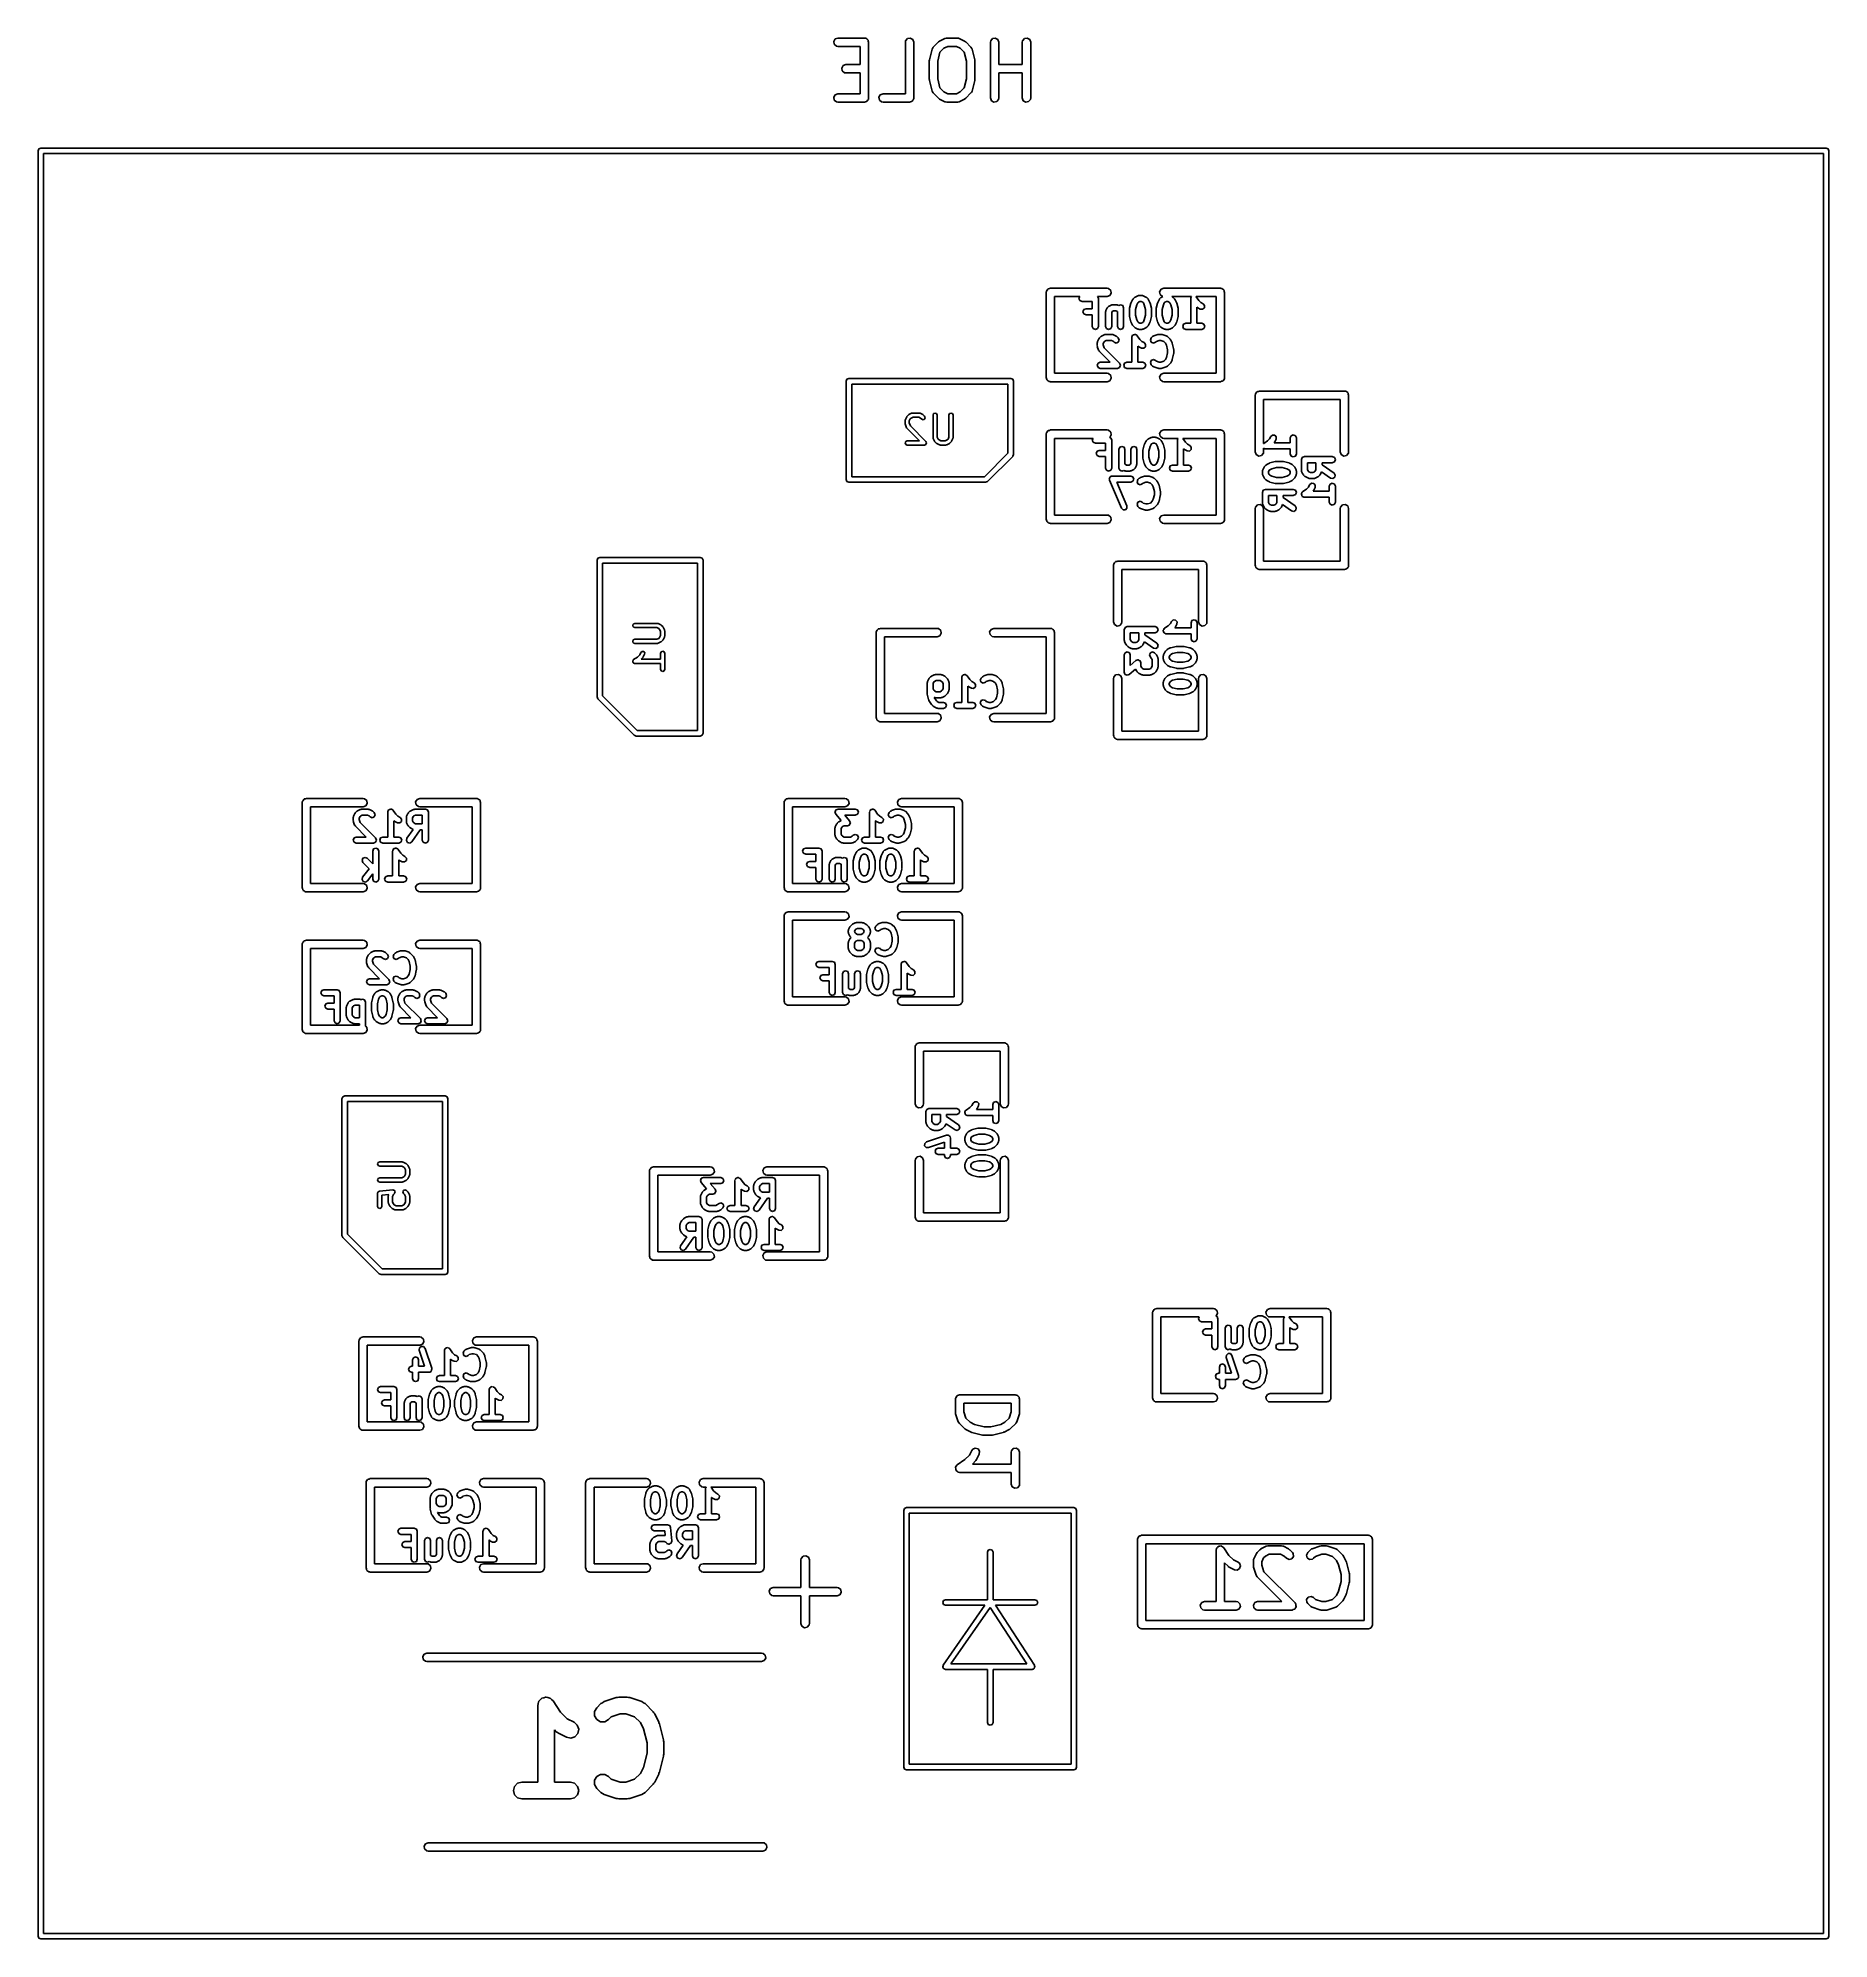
# Model space of a CAD drawing. Extents: x 0.37 to 1.63, y 0.19 to 1.53.
import ezdxf

# ---------------------------------------------------------------- set-up
doc = ezdxf.new("R2010")
doc.units = 0
doc.header["$MEASUREMENT"] = 0
doc.layers.add('BLACK', color=7, linetype='CONTINUOUS')

msp = doc.modelspace()

# ---------------------------------------------------------------- linework, layer by layer
at = {"layer": 'BLACK', "linetype": 'CONTINUOUS'}
for p, q in [((0.93061, 1.52886), (0.932508, 1.52955)), ((0.932508, 1.52955), (0.951256, 1.52955)), ((0.951256, 1.52955), (0.95164, 1.52948)), ((0.95164, 1.52948), (0.951769, 1.52951)), ((0.951769, 1.52951), (0.951882, 1.52944)), ((0.951882, 1.52944), (0.952266, 1.52937)), ((0.952266, 1.52937), (0.952854, 1.52888)), ((0.981651, 1.52916), (0.98364, 1.52951)), ((0.98364, 1.52951), (0.985389, 1.5285)), ((1.00805, 1.52924), (1.00904, 1.52953)), ((1.00904, 1.52953), (1.00921, 1.52949)), ((1.00921, 1.52949), (1.00937, 1.52955)), ((1.00937, 1.52955), (1.01687, 1.52955)), ((1.01687, 1.52955), (1.01788, 1.52937)), ((1.01788, 1.52937), (1.01802, 1.52926)), ((1.01802, 1.52926), (1.01819, 1.52924)), ((1.04164, 1.52916), (1.04363, 1.52951)), ((1.04363, 1.52951), (1.04538, 1.5285)), ((1.06414, 1.52916), (1.06613, 1.52951)), ((1.06613, 1.52951), (1.06788, 1.5285)), ((0.929601, 1.52711), (0.93061, 1.52886)), ((0.929951, 1.52512), (0.929601, 1.52711)), ((0.931499, 1.52382), (0.929951, 1.52512)), ((0.932508, 1.52365), (0.931499, 1.52382)), ((0.948303, 1.52365), (0.932508, 1.52365)), ((0.948303, 1.5108), (0.948303, 1.52365)), ((0.952854, 1.52888), (0.953518, 1.5285)), ((0.953518, 1.5285), (0.953609, 1.52825)), ((0.953609, 1.52825), (0.953813, 1.52808)), ((0.953813, 1.52808), (0.953946, 1.52732)), ((0.953946, 1.52732), (0.954209, 1.5266)), ((0.954209, 1.5266), (0.954209, 1.48723)), ((0.980174, 1.5266), (0.980352, 1.52761)), ((0.980174, 1.49018), (0.980174, 1.5266)), ((0.980352, 1.52761), (0.981651, 1.52916)), ((0.985389, 1.5285), (0.98608, 1.5266)), ((0.98608, 1.5266), (0.98608, 1.48723)), ((0.997135, 1.51419), (0.99901, 1.52169)), ((0.99901, 1.52169), (0.999428, 1.52263)), ((0.999428, 1.52263), (0.999664, 1.5228)), ((0.999664, 1.5228), (0.999787, 1.52306)), ((0.999787, 1.52306), (1.00354, 1.52681)), ((1.00454, 1.51947), (1.00295, 1.51311)), ((1.00354, 1.52681), (1.00426, 1.52732)), ((1.00426, 1.52732), (1.0043, 1.52737)), ((1.0043, 1.52737), (1.00805, 1.52924)), ((1.00737, 1.5223), (1.00454, 1.51947)), ((1.01007, 1.52365), (1.00737, 1.5223)), ((1.01618, 1.52365), (1.01007, 1.52365)), ((1.01887, 1.5223), (1.01618, 1.52365)), ((1.01819, 1.52924), (1.02194, 1.52737)), ((1.02171, 1.51947), (1.01887, 1.5223)), ((1.02329, 1.51311), (1.02171, 1.51947)), ((1.02194, 1.52737), (1.02265, 1.52684)), ((1.02265, 1.52684), (1.02271, 1.52681)), ((1.02271, 1.52681), (1.02646, 1.52306)), ((1.02646, 1.52306), (1.02705, 1.52222)), ((1.02705, 1.52222), (1.02707, 1.52193)), ((1.02707, 1.52193), (1.02724, 1.52169)), ((1.02724, 1.52169), (1.02911, 1.51419)), ((1.04017, 1.5266), (1.04034, 1.52761)), ((1.04017, 1.48723), (1.04017, 1.5266)), ((1.04034, 1.52761), (1.04164, 1.52916)), ((1.04538, 1.5285), (1.04607, 1.5266)), ((1.04607, 1.5266), (1.04607, 1.5108)), ((1.06266, 1.5266), (1.06284, 1.52761)), ((1.06266, 1.5108), (1.06266, 1.5266)), ((1.06284, 1.52761), (1.06414, 1.52916)), ((1.06788, 1.5285), (1.06857, 1.5266)), ((1.06857, 1.5266), (1.06857, 1.48723)), ((0.935225, 1.50836), (0.936235, 1.51011)), ((0.935576, 1.50638), (0.935225, 1.50836)), ((0.937123, 1.50508), (0.935576, 1.50638)), ((0.936235, 1.51011), (0.938133, 1.5108)), ((0.938133, 1.5049), (0.937123, 1.50508)), ((0.938133, 1.5108), (0.948303, 1.5108)), ((0.948303, 1.5049), (0.938133, 1.5049)), ((0.948303, 1.49018), (0.948303, 1.5049)), ((0.997047, 1.51348), (0.99715, 1.51406)), ((0.997047, 1.50035), (0.997047, 1.51348)), ((0.99715, 1.51406), (0.997135, 1.51419)), ((1.00295, 1.51311), (1.00295, 1.50072)), ((1.02329, 1.50072), (1.02329, 1.51311)), ((1.02911, 1.51419), (1.02915, 1.5136)), ((1.02915, 1.5136), (1.0292, 1.51348)), ((1.0292, 1.51348), (1.0292, 1.50035)), ((1.04607, 1.5108), (1.06266, 1.5108)), ((1.06266, 1.5049), (1.04607, 1.5049)), ((1.04607, 1.5049), (1.04607, 1.48723)), ((1.06266, 1.48723), (1.06266, 1.5049)), ((0.929601, 1.48774), (0.93061, 1.48949)), ((0.93061, 1.48949), (0.932508, 1.49018)), ((0.932508, 1.49018), (0.948303, 1.49018)), ((0.961472, 1.48774), (0.962481, 1.48949)), ((0.962481, 1.48949), (0.964379, 1.49018)), ((0.964379, 1.49018), (0.980174, 1.49018)), ((0.997094, 1.50022), (0.997047, 1.50035)), ((0.997135, 1.49964), (0.997094, 1.50022)), ((0.99901, 1.49214), (0.997135, 1.49964)), ((0.999173, 1.4919), (0.99901, 1.49214)), ((0.999199, 1.49161), (0.999173, 1.4919)), ((0.999787, 1.49077), (0.999199, 1.49161)), ((1.00354, 1.48702), (0.999787, 1.49077)), ((1.00295, 1.50072), (1.00454, 1.49436)), ((1.00454, 1.49436), (1.00737, 1.49153)), ((1.00737, 1.49153), (1.01007, 1.49018)), ((1.01007, 1.49018), (1.01618, 1.49018)), ((1.01618, 1.49018), (1.01887, 1.49153)), ((1.01887, 1.49153), (1.02171, 1.49436)), ((1.02171, 1.49436), (1.02329, 1.50072)), ((1.02646, 1.49077), (1.02271, 1.48702)), ((1.02658, 1.49103), (1.02646, 1.49077)), ((1.02682, 1.4912), (1.02658, 1.49103)), ((1.02724, 1.49214), (1.02682, 1.4912)), ((1.02911, 1.49964), (1.02724, 1.49214)), ((1.0292, 1.50035), (1.0291, 1.49977)), ((1.0291, 1.49977), (1.02911, 1.49964)), ((0.929951, 1.48575), (0.929601, 1.48774)), ((0.931499, 1.48445), (0.929951, 1.48575)), ((0.932508, 1.48428), (0.931499, 1.48445)), ((0.951256, 1.48428), (0.932508, 1.48428)), ((0.951977, 1.48454), (0.951256, 1.48428)), ((0.952732, 1.48467), (0.951977, 1.48454)), ((0.952904, 1.48488), (0.952732, 1.48467)), ((0.953154, 1.48497), (0.952904, 1.48488)), ((0.953538, 1.48563), (0.953154, 1.48497)), ((0.954031, 1.48622), (0.953538, 1.48563)), ((0.954098, 1.4866), (0.954031, 1.48622)), ((0.954164, 1.48672), (0.954098, 1.4866)), ((0.954209, 1.48723), (0.954141, 1.48685)), ((0.954141, 1.48685), (0.954164, 1.48672)), ((0.961822, 1.48575), (0.961472, 1.48774)), ((0.96337, 1.48445), (0.961822, 1.48575)), ((0.964379, 1.48428), (0.96337, 1.48445)), ((0.983127, 1.48428), (0.964379, 1.48428)), ((0.983848, 1.48454), (0.983127, 1.48428)), ((0.984603, 1.48467), (0.983848, 1.48454)), ((0.984775, 1.48488), (0.984603, 1.48467)), ((0.985025, 1.48497), (0.984775, 1.48488)), ((0.985409, 1.48563), (0.985025, 1.48497)), ((0.985902, 1.48622), (0.985409, 1.48563)), ((0.985969, 1.4866), (0.985902, 1.48622)), ((0.986035, 1.48672), (0.985969, 1.4866)), ((0.98608, 1.48723), (0.986012, 1.48685)), ((0.986012, 1.48685), (0.986035, 1.48672)), ((1.00359, 1.48699), (1.00354, 1.48702)), ((1.0043, 1.48646), (1.00359, 1.48699)), ((1.00805, 1.48459), (1.0043, 1.48646)), ((1.00823, 1.48457), (1.00805, 1.48459)), ((1.00836, 1.48445), (1.00823, 1.48457)), ((1.00937, 1.48428), (1.00836, 1.48445)), ((1.01687, 1.48428), (1.00937, 1.48428)), ((1.01704, 1.48434), (1.01687, 1.48428)), ((1.01721, 1.4843), (1.01704, 1.48434)), ((1.01819, 1.48459), (1.01721, 1.4843)), ((1.02194, 1.48646), (1.01819, 1.48459)), ((1.02199, 1.48651), (1.02194, 1.48646)), ((1.02271, 1.48702), (1.02199, 1.48651)), ((1.04086, 1.48533), (1.04017, 1.48723)), ((1.04261, 1.48432), (1.04086, 1.48533)), ((1.0446, 1.48467), (1.04261, 1.48432)), ((1.04589, 1.48622), (1.0446, 1.48467)), ((1.04607, 1.48723), (1.04589, 1.48622)), ((1.06335, 1.48533), (1.06266, 1.48723)), ((1.0651, 1.48432), (1.06335, 1.48533)), ((1.06709, 1.48467), (1.0651, 1.48432)), ((1.06839, 1.48622), (1.06709, 1.48467)), ((1.06857, 1.48723), (1.06839, 1.48622)), ((0.36811, 1.44992), (0.368687, 1.45131)), ((0.36811, 0.190079), (0.36811, 1.44992)), ((0.368687, 1.45131), (0.370079, 1.45189)), ((0.370079, 1.45189), (1.62992, 1.45189)), ((1.62992, 1.45189), (1.63131, 1.45131)), ((1.63131, 1.45131), (1.63189, 1.44992)), ((1.63189, 1.44992), (1.63189, 0.190079)), ((0.372047, 1.44795), (0.372047, 0.192047)), ((1.62795, 1.44795), (0.372047, 1.44795)), ((1.62795, 0.192047), (1.62795, 1.44795)), ((1.07955, 1.35), (1.07961, 1.35038)), ((1.07955, 1.29), (1.07955, 1.35)), ((1.07959, 1.35051), (1.07966, 1.35063)), ((1.07961, 1.35038), (1.07959, 1.35051)), ((1.07966, 1.35063), (1.07973, 1.35101)), ((1.07973, 1.35101), (1.08022, 1.3516)), ((1.08022, 1.3516), (1.0806, 1.35226)), ((1.0806, 1.35226), (1.08085, 1.35235)), ((1.08085, 1.35235), (1.08102, 1.35256)), ((1.08102, 1.35256), (1.08178, 1.35269)), ((1.08178, 1.35269), (1.0825, 1.35295)), ((1.0825, 1.35295), (1.1225, 1.35295)), ((1.10319, 1.34705), (1.08545, 1.34705)), ((1.08545, 1.34705), (1.08545, 1.29295)), ((1.10267, 1.34579), (1.10319, 1.34705)), ((1.1033, 1.34427), (1.10267, 1.34579)), ((1.10482, 1.34364), (1.1033, 1.34427)), ((1.11205, 1.34364), (1.10482, 1.34364)), ((1.11205, 1.33856), (1.11205, 1.34364)), ((1.1225, 1.34705), (1.11583, 1.34705)), ((1.11583, 1.34705), (1.11635, 1.34579)), ((1.11635, 1.34579), (1.11635, 1.32609)), ((1.1225, 1.35295), (1.12351, 1.35277)), ((1.1244, 1.34774), (1.1225, 1.34705)), ((1.12351, 1.35277), (1.12506, 1.35148)), ((1.12541, 1.34949), (1.1244, 1.34774)), ((1.12506, 1.35148), (1.12541, 1.34949)), ((1.13838, 1.3388), (1.13932, 1.34256)), ((1.13932, 1.34256), (1.13946, 1.34275)), ((1.13946, 1.34275), (1.13948, 1.343)), ((1.13948, 1.343), (1.14042, 1.34487)), ((1.14042, 1.34487), (1.14068, 1.34511)), ((1.14068, 1.34511), (1.14082, 1.34543)), ((1.14082, 1.34543), (1.14176, 1.34637)), ((1.14176, 1.34637), (1.14209, 1.34651)), ((1.14209, 1.34651), (1.14232, 1.34677)), ((1.14232, 1.34677), (1.14419, 1.34771)), ((1.14411, 1.34264), (1.14343, 1.34129)), ((1.14455, 1.34308), (1.14411, 1.34264)), ((1.14419, 1.34771), (1.14469, 1.34775)), ((1.14566, 1.34364), (1.14455, 1.34308)), ((1.14469, 1.34775), (1.14515, 1.34794)), ((1.14515, 1.34794), (1.14703, 1.34794)), ((1.14652, 1.34364), (1.14566, 1.34364)), ((1.14763, 1.34308), (1.14652, 1.34364)), ((1.14703, 1.34794), (1.14749, 1.34775)), ((1.14749, 1.34775), (1.14799, 1.34771)), ((1.14808, 1.34264), (1.14763, 1.34308)), ((1.14799, 1.34771), (1.14987, 1.34677)), ((1.14875, 1.34129), (1.14808, 1.34264)), ((1.14987, 1.34677), (1.1501, 1.34651)), ((1.1501, 1.34651), (1.15043, 1.34637)), ((1.15043, 1.34637), (1.15137, 1.34543)), ((1.15137, 1.34543), (1.1515, 1.34511)), ((1.1515, 1.34511), (1.15177, 1.34487)), ((1.15177, 1.34487), (1.15271, 1.343)), ((1.15271, 1.343), (1.15272, 1.34275)), ((1.15272, 1.34275), (1.15287, 1.34256)), ((1.15287, 1.34256), (1.15381, 1.3388)), ((1.15714, 1.3388), (1.15808, 1.34256)), ((1.15808, 1.34256), (1.15822, 1.34275)), ((1.15822, 1.34275), (1.15824, 1.343)), ((1.15824, 1.343), (1.15918, 1.34487)), ((1.15918, 1.34487), (1.15945, 1.34511)), ((1.15945, 1.34511), (1.15958, 1.34543)), ((1.15958, 1.34543), (1.16052, 1.34637)), ((1.15959, 1.35051), (1.1606, 1.35226)), ((1.15994, 1.34852), (1.15959, 1.35051)), ((1.16149, 1.34723), (1.15994, 1.34852)), ((1.16052, 1.34637), (1.16085, 1.34651)), ((1.1606, 1.35226), (1.1625, 1.35295)), ((1.16085, 1.34651), (1.16108, 1.34677)), ((1.16108, 1.34677), (1.16185, 1.34716)), ((1.16185, 1.34716), (1.16149, 1.34723)), ((1.16287, 1.34264), (1.16219, 1.34129)), ((1.1625, 1.35295), (1.2025, 1.35295)), ((1.16331, 1.34308), (1.16287, 1.34264)), ((1.16442, 1.34364), (1.16331, 1.34308)), ((1.16529, 1.34364), (1.16442, 1.34364)), ((1.1664, 1.34308), (1.16529, 1.34364)), ((1.16684, 1.34264), (1.1664, 1.34308)), ((1.16752, 1.34129), (1.16684, 1.34264)), ((1.18199, 1.34705), (1.16808, 1.34705)), ((1.16808, 1.34705), (1.16863, 1.34677)), ((1.16863, 1.34677), (1.16886, 1.34651)), ((1.16886, 1.34651), (1.16919, 1.34637)), ((1.16919, 1.34637), (1.17013, 1.34543)), ((1.17013, 1.34543), (1.17026, 1.34511)), ((1.17026, 1.34511), (1.17053, 1.34487)), ((1.17053, 1.34487), (1.17147, 1.343)), ((1.17147, 1.343), (1.17149, 1.34275)), ((1.17149, 1.34275), (1.17163, 1.34256)), ((1.17163, 1.34256), (1.17257, 1.3388)), ((1.18147, 1.34579), (1.18155, 1.34599)), ((1.18147, 1.32824), (1.18147, 1.34579)), ((1.18151, 1.34621), (1.18186, 1.34673)), ((1.18155, 1.34599), (1.18151, 1.34621)), ((1.18186, 1.34673), (1.18199, 1.34705)), ((1.19955, 1.34705), (1.18531, 1.34705)), ((1.18531, 1.34705), (1.18541, 1.34698)), ((1.18541, 1.34698), (1.18716, 1.34434)), ((1.18716, 1.34434), (1.18864, 1.34286)), ((1.18864, 1.34286), (1.19021, 1.34208)), ((1.19021, 1.34208), (1.19128, 1.34084)), ((1.19955, 1.29295), (1.19955, 1.34705)), ((1.2025, 1.35295), (1.20288, 1.35289)), ((1.20288, 1.35289), (1.20301, 1.35291)), ((1.20301, 1.35291), (1.20313, 1.35284)), ((1.20313, 1.35284), (1.20351, 1.35277)), ((1.20351, 1.35277), (1.2041, 1.35228)), ((1.2041, 1.35228), (1.20476, 1.3519)), ((1.20476, 1.3519), (1.20485, 1.35165)), ((1.20485, 1.35165), (1.20506, 1.35148)), ((1.20506, 1.35148), (1.20519, 1.35072)), ((1.20519, 1.35072), (1.20545, 1.35)), ((1.20545, 1.35), (1.20545, 1.29)), ((1.10548, 1.33641), (1.10611, 1.33793)), ((1.10611, 1.33489), (1.10548, 1.33641)), ((1.10611, 1.33793), (1.10763, 1.33856)), ((1.10763, 1.33426), (1.10611, 1.33489)), ((1.10763, 1.33856), (1.11205, 1.33856)), ((1.11205, 1.33426), (1.10763, 1.33426)), ((1.11205, 1.32609), (1.11205, 1.33426)), ((1.12143, 1.33641), (1.12162, 1.33687)), ((1.12143, 1.32609), (1.12143, 1.33641)), ((1.12162, 1.33687), (1.12166, 1.33737)), ((1.12166, 1.33737), (1.12259, 1.33924)), ((1.12259, 1.33924), (1.12311, 1.33969)), ((1.12311, 1.33969), (1.12356, 1.34021)), ((1.12356, 1.34021), (1.12543, 1.34114)), ((1.12543, 1.34114), (1.12593, 1.34118)), ((1.12612, 1.33668), (1.12573, 1.3359)), ((1.12573, 1.3359), (1.12573, 1.32609)), ((1.12593, 1.34118), (1.12639, 1.34137)), ((1.1269, 1.33707), (1.12612, 1.33668)), ((1.12639, 1.34137), (1.12921, 1.34137)), ((1.1287, 1.33707), (1.1269, 1.33707)), ((1.12981, 1.33652), (1.1287, 1.33707)), ((1.12921, 1.34137), (1.12967, 1.34118)), ((1.12967, 1.34118), (1.13017, 1.34114)), ((1.12987, 1.33645), (1.12981, 1.33652)), ((1.12987, 1.32609), (1.12987, 1.33645)), ((1.13017, 1.34114), (1.13076, 1.34085)), ((1.13076, 1.34085), (1.13202, 1.34137)), ((1.13202, 1.34137), (1.13354, 1.34074)), ((1.13354, 1.34074), (1.13417, 1.33922)), ((1.13417, 1.33922), (1.13417, 1.32609)), ((1.13831, 1.33828), (1.13842, 1.33854)), ((1.13831, 1.33359), (1.13831, 1.33828)), ((1.13842, 1.33334), (1.13831, 1.33359)), ((1.13842, 1.33854), (1.13838, 1.3388)), ((1.13838, 1.33307), (1.13842, 1.33334)), ((1.13932, 1.32932), (1.13838, 1.33307)), ((1.13946, 1.32912), (1.13932, 1.32932)), ((1.13948, 1.32888), (1.13946, 1.32912)), ((1.14042, 1.327), (1.13948, 1.32888)), ((1.14343, 1.34129), (1.14261, 1.33802)), ((1.14261, 1.33802), (1.14261, 1.33386)), ((1.14261, 1.33386), (1.14343, 1.33059)), ((1.14343, 1.33059), (1.14411, 1.32924)), ((1.14411, 1.32924), (1.14455, 1.32879)), ((1.14455, 1.32879), (1.14566, 1.32824)), ((1.14566, 1.32824), (1.14652, 1.32824)), ((1.14652, 1.32824), (1.14763, 1.32879)), ((1.14763, 1.32879), (1.14808, 1.32924)), ((1.14808, 1.32924), (1.14875, 1.33059)), ((1.14957, 1.33802), (1.14875, 1.34129)), ((1.14875, 1.33059), (1.14957, 1.33386)), ((1.14957, 1.33386), (1.14957, 1.33802)), ((1.15271, 1.32888), (1.15177, 1.327)), ((1.15272, 1.32912), (1.15271, 1.32888)), ((1.15287, 1.32932), (1.15272, 1.32912)), ((1.15381, 1.33307), (1.15287, 1.32932)), ((1.15381, 1.3388), (1.15377, 1.33854)), ((1.15377, 1.33854), (1.15387, 1.33828)), ((1.15387, 1.33359), (1.15377, 1.33334)), ((1.15377, 1.33334), (1.15381, 1.33307)), ((1.15387, 1.33828), (1.15387, 1.33359)), ((1.15708, 1.33828), (1.15718, 1.33854)), ((1.15708, 1.33359), (1.15708, 1.33828)), ((1.15718, 1.33334), (1.15708, 1.33359)), ((1.15718, 1.33854), (1.15714, 1.3388)), ((1.15714, 1.33307), (1.15718, 1.33334)), ((1.15808, 1.32932), (1.15714, 1.33307)), ((1.15822, 1.32912), (1.15808, 1.32932)), ((1.15824, 1.32888), (1.15822, 1.32912)), ((1.15918, 1.327), (1.15824, 1.32888)), ((1.16219, 1.34129), (1.16138, 1.33802)), ((1.16138, 1.33802), (1.16138, 1.33386)), ((1.16138, 1.33386), (1.16219, 1.33059)), ((1.16219, 1.33059), (1.16287, 1.32924)), ((1.16287, 1.32924), (1.16331, 1.32879)), ((1.16331, 1.32879), (1.16442, 1.32824)), ((1.16442, 1.32824), (1.16529, 1.32824)), ((1.16529, 1.32824), (1.1664, 1.32879)), ((1.1664, 1.32879), (1.16684, 1.32924)), ((1.16684, 1.32924), (1.16752, 1.33059)), ((1.16833, 1.33802), (1.16752, 1.34129)), ((1.16752, 1.33059), (1.16833, 1.33386)), ((1.16833, 1.33386), (1.16833, 1.33802)), ((1.17147, 1.32888), (1.17053, 1.327)), ((1.17149, 1.32912), (1.17147, 1.32888)), ((1.17163, 1.32932), (1.17149, 1.32912)), ((1.17257, 1.33307), (1.17163, 1.32932)), ((1.17257, 1.3388), (1.17253, 1.33854)), ((1.17253, 1.33854), (1.17263, 1.33828)), ((1.17263, 1.33359), (1.17253, 1.33334)), ((1.17253, 1.33334), (1.17257, 1.33307)), ((1.17263, 1.33828), (1.17263, 1.33359)), ((1.17647, 1.32761), (1.17799, 1.32824)), ((1.17799, 1.32824), (1.18147, 1.32824)), ((1.18585, 1.33958), (1.18577, 1.33966)), ((1.18577, 1.33966), (1.18577, 1.32824)), ((1.18577, 1.32824), (1.18925, 1.32824)), ((1.18618, 1.33944), (1.18585, 1.33958)), ((1.18641, 1.33917), (1.18618, 1.33944)), ((1.18828, 1.33824), (1.18641, 1.33917)), ((1.18993, 1.33812), (1.18828, 1.33824)), ((1.18925, 1.32824), (1.19077, 1.32761)), ((1.19117, 1.3392), (1.18993, 1.33812)), ((1.19128, 1.34084), (1.19117, 1.3392)), ((1.11268, 1.32457), (1.11205, 1.32609)), ((1.1142, 1.32394), (1.11268, 1.32457)), ((1.11572, 1.32457), (1.1142, 1.32394)), ((1.11549, 1.31454), (1.11568, 1.315)), ((1.11568, 1.315), (1.11572, 1.3155)), ((1.11635, 1.32609), (1.11572, 1.32457)), ((1.11572, 1.3155), (1.11666, 1.31737)), ((1.11666, 1.31737), (1.11692, 1.31761)), ((1.11692, 1.31761), (1.11706, 1.31793)), ((1.11706, 1.31793), (1.118, 1.31887)), ((1.118, 1.31887), (1.11832, 1.31901)), ((1.11832, 1.31901), (1.11856, 1.31927)), ((1.11856, 1.31927), (1.12043, 1.32021)), ((1.12035, 1.31514), (1.11979, 1.31403)), ((1.12079, 1.31558), (1.12035, 1.31514)), ((1.12043, 1.32021), (1.12093, 1.32025)), ((1.1219, 1.31614), (1.12079, 1.31558)), ((1.12093, 1.32025), (1.12139, 1.32044)), ((1.12139, 1.32044), (1.12608, 1.32044)), ((1.12206, 1.32457), (1.12143, 1.32609)), ((1.12558, 1.31614), (1.1219, 1.31614)), ((1.12358, 1.32394), (1.12206, 1.32457)), ((1.1251, 1.32457), (1.12358, 1.32394)), ((1.12573, 1.32609), (1.1251, 1.32457)), ((1.12669, 1.31558), (1.12558, 1.31614)), ((1.12608, 1.32044), (1.12655, 1.32025)), ((1.12655, 1.32025), (1.12704, 1.32021)), ((1.12738, 1.31489), (1.12669, 1.31558)), ((1.12704, 1.32021), (1.12892, 1.31927)), ((1.1289, 1.31426), (1.12738, 1.31489)), ((1.13042, 1.31489), (1.1289, 1.31426)), ((1.12892, 1.31927), (1.12915, 1.31901)), ((1.12915, 1.31901), (1.12948, 1.31887)), ((1.12948, 1.31887), (1.13042, 1.31793)), ((1.1305, 1.32457), (1.12987, 1.32609)), ((1.13042, 1.31793), (1.13105, 1.31641)), ((1.13105, 1.31641), (1.13042, 1.31489)), ((1.13202, 1.32394), (1.1305, 1.32457)), ((1.13354, 1.32457), (1.13202, 1.32394)), ((1.13417, 1.32609), (1.13354, 1.32457)), ((1.13988, 1.31829), (1.13997, 1.31849)), ((1.13988, 1.30074), (1.13988, 1.31829)), ((1.13992, 1.31871), (1.14027, 1.31923)), ((1.13997, 1.31849), (1.13992, 1.31871)), ((1.14027, 1.31923), (1.14051, 1.31981)), ((1.14068, 1.32677), (1.14042, 1.327)), ((1.14051, 1.31981), (1.14072, 1.31989)), ((1.14082, 1.32644), (1.14068, 1.32677)), ((1.14072, 1.31989), (1.14084, 1.32008)), ((1.14176, 1.32551), (1.14082, 1.32644)), ((1.14084, 1.32008), (1.14145, 1.3202)), ((1.14145, 1.3202), (1.14203, 1.32044)), ((1.14209, 1.32537), (1.14176, 1.32551)), ((1.14203, 1.32044), (1.14224, 1.32035)), ((1.14232, 1.3251), (1.14209, 1.32537)), ((1.14224, 1.32035), (1.14245, 1.3204)), ((1.14419, 1.32417), (1.14232, 1.3251)), ((1.14245, 1.3204), (1.14297, 1.32005)), ((1.14297, 1.32005), (1.14355, 1.31981)), ((1.14355, 1.31981), (1.14364, 1.3196)), ((1.14364, 1.3196), (1.14382, 1.31948)), ((1.14382, 1.31948), (1.14558, 1.31684)), ((1.14469, 1.32413), (1.14419, 1.32417)), ((1.14515, 1.32394), (1.14469, 1.32413)), ((1.14703, 1.32394), (1.14515, 1.32394)), ((1.14558, 1.31684), (1.14706, 1.31536)), ((1.14749, 1.32413), (1.14703, 1.32394)), ((1.14706, 1.31536), (1.14862, 1.31458)), ((1.14799, 1.32417), (1.14749, 1.32413)), ((1.14987, 1.3251), (1.14799, 1.32417)), ((1.1501, 1.32537), (1.14987, 1.3251)), ((1.15043, 1.32551), (1.1501, 1.32537)), ((1.15137, 1.32644), (1.15043, 1.32551)), ((1.1515, 1.32677), (1.15137, 1.32644)), ((1.15177, 1.327), (1.1515, 1.32677)), ((1.15301, 1.31641), (1.15364, 1.31793)), ((1.15364, 1.31489), (1.15301, 1.31641)), ((1.15364, 1.31793), (1.15458, 1.31887)), ((1.15516, 1.31426), (1.15364, 1.31489)), ((1.15458, 1.31887), (1.15504, 1.31906)), ((1.15504, 1.31906), (1.15542, 1.31939)), ((1.15668, 1.31489), (1.15516, 1.31426)), ((1.15542, 1.31939), (1.15824, 1.32033)), ((1.15726, 1.31547), (1.15668, 1.31489)), ((1.15927, 1.31614), (1.15726, 1.31547)), ((1.15824, 1.32033), (1.15859, 1.3203)), ((1.15859, 1.3203), (1.15892, 1.32044)), ((1.15892, 1.32044), (1.16079, 1.32044)), ((1.15945, 1.32677), (1.15918, 1.327)), ((1.16044, 1.31614), (1.15927, 1.31614)), ((1.15958, 1.32644), (1.15945, 1.32677)), ((1.16052, 1.32551), (1.15958, 1.32644)), ((1.16245, 1.31547), (1.16044, 1.31614)), ((1.16085, 1.32537), (1.16052, 1.32551)), ((1.16079, 1.32044), (1.16112, 1.3203)), ((1.16108, 1.3251), (1.16085, 1.32537)), ((1.16296, 1.32417), (1.16108, 1.3251)), ((1.16112, 1.3203), (1.16147, 1.32033)), ((1.16147, 1.32033), (1.16429, 1.31939)), ((1.16372, 1.3142), (1.16245, 1.31547)), ((1.16345, 1.32413), (1.16296, 1.32417)), ((1.16392, 1.32394), (1.16345, 1.32413)), ((1.16579, 1.32394), (1.16392, 1.32394)), ((1.16429, 1.31939), (1.16467, 1.31906)), ((1.16467, 1.31906), (1.16513, 1.31887)), ((1.16513, 1.31887), (1.167, 1.31699)), ((1.16626, 1.32413), (1.16579, 1.32394)), ((1.16675, 1.32417), (1.16626, 1.32413)), ((1.16863, 1.3251), (1.16675, 1.32417)), ((1.167, 1.31699), (1.16714, 1.31667)), ((1.16714, 1.31667), (1.16741, 1.31644)), ((1.16741, 1.31644), (1.16834, 1.31456)), ((1.16886, 1.32537), (1.16863, 1.3251)), ((1.16919, 1.32551), (1.16886, 1.32537)), ((1.17013, 1.32644), (1.16919, 1.32551)), ((1.17026, 1.32677), (1.17013, 1.32644)), ((1.17053, 1.327), (1.17026, 1.32677)), ((1.17584, 1.32609), (1.17647, 1.32761)), ((1.17647, 1.32457), (1.17584, 1.32609)), ((1.17799, 1.32394), (1.17647, 1.32457)), ((1.18925, 1.32394), (1.17799, 1.32394)), ((1.19077, 1.32457), (1.18925, 1.32394)), ((1.19077, 1.32761), (1.1914, 1.32609)), ((1.1914, 1.32609), (1.19077, 1.32457)), ((1.11549, 1.31266), (1.11549, 1.31454)), ((1.11563, 1.31233), (1.11549, 1.31266)), ((1.1156, 1.31198), (1.11563, 1.31233)), ((1.11654, 1.30917), (1.1156, 1.31198)), ((1.11687, 1.30879), (1.11654, 1.30917)), ((1.11706, 1.30832), (1.11687, 1.30879)), ((1.12465, 1.30074), (1.11706, 1.30832)), ((1.11979, 1.31403), (1.11979, 1.31301)), ((1.11979, 1.31301), (1.12046, 1.31101)), ((1.12046, 1.31101), (1.13136, 1.30011)), ((1.14426, 1.31208), (1.14418, 1.31216)), ((1.14418, 1.31216), (1.14418, 1.30074)), ((1.14459, 1.31194), (1.14426, 1.31208)), ((1.14482, 1.31167), (1.14459, 1.31194)), ((1.1467, 1.31074), (1.14482, 1.31167)), ((1.14834, 1.31062), (1.1467, 1.31074)), ((1.14958, 1.3117), (1.14834, 1.31062)), ((1.14862, 1.31458), (1.1497, 1.31334)), ((1.1497, 1.31334), (1.14958, 1.3117)), ((1.15301, 1.30046), (1.15364, 1.30198)), ((1.15364, 1.30198), (1.15516, 1.30261)), ((1.15516, 1.30261), (1.15668, 1.30198)), ((1.15668, 1.30198), (1.15726, 1.30141)), ((1.15726, 1.30141), (1.15927, 1.30074)), ((1.16044, 1.30074), (1.16245, 1.30141)), ((1.16245, 1.30141), (1.16372, 1.30268)), ((1.16439, 1.31285), (1.16372, 1.3142)), ((1.16372, 1.30268), (1.16439, 1.30403)), ((1.16521, 1.30958), (1.16439, 1.31285)), ((1.16439, 1.30403), (1.16521, 1.3073)), ((1.16521, 1.3073), (1.16521, 1.30958)), ((1.16834, 1.30232), (1.16741, 1.30044)), ((1.16834, 1.31456), (1.16836, 1.31432)), ((1.16836, 1.30256), (1.16834, 1.30232)), ((1.16836, 1.31432), (1.16851, 1.31412)), ((1.16851, 1.30276), (1.16836, 1.30256)), ((1.16851, 1.31412), (1.16945, 1.31037)), ((1.16945, 1.30651), (1.16851, 1.30276)), ((1.16945, 1.31037), (1.16941, 1.3101)), ((1.16941, 1.3101), (1.16951, 1.30985)), ((1.16951, 1.30703), (1.16941, 1.30678)), ((1.16941, 1.30678), (1.16945, 1.30651)), ((1.16951, 1.30985), (1.16951, 1.30703)), ((0.938346, 1.28732), (0.938923, 1.28871)), ((0.938923, 1.28871), (0.940315, 1.28929)), ((0.940315, 1.28929), (1.05449, 1.28929)), ((1.05449, 1.28929), (1.05588, 1.28871)), ((1.05588, 1.28871), (1.05646, 1.28732)), ((1.07981, 1.28928), (1.07955, 1.29)), ((1.07994, 1.28852), (1.07981, 1.28928)), ((1.08015, 1.28835), (1.07994, 1.28852)), ((1.08024, 1.2881), (1.08015, 1.28835)), ((1.0809, 1.28772), (1.08024, 1.2881)), ((1.08545, 1.29295), (1.1225, 1.29295)), ((1.11549, 1.29859), (1.11612, 1.30011)), ((1.11612, 1.29707), (1.11549, 1.29859)), ((1.11612, 1.30011), (1.11764, 1.30074)), ((1.11764, 1.29644), (1.11612, 1.29707)), ((1.11764, 1.30074), (1.12465, 1.30074)), ((1.12984, 1.29644), (1.11764, 1.29644)), ((1.1225, 1.29295), (1.12351, 1.29277)), ((1.12351, 1.29277), (1.12506, 1.29148)), ((1.12541, 1.28949), (1.1244, 1.28774)), ((1.12506, 1.29148), (1.12541, 1.28949)), ((1.13136, 1.29707), (1.12984, 1.29644)), ((1.13136, 1.30011), (1.13199, 1.29859)), ((1.13199, 1.29859), (1.13136, 1.29707)), ((1.13425, 1.29859), (1.13488, 1.30011)), ((1.13488, 1.29707), (1.13425, 1.29859)), ((1.13488, 1.30011), (1.1364, 1.30074)), ((1.1364, 1.29644), (1.13488, 1.29707)), ((1.1364, 1.30074), (1.13988, 1.30074)), ((1.14766, 1.29644), (1.1364, 1.29644)), ((1.14418, 1.30074), (1.14766, 1.30074)), ((1.14766, 1.30074), (1.14918, 1.30011)), ((1.14918, 1.29707), (1.14766, 1.29644)), ((1.14918, 1.30011), (1.14981, 1.29859)), ((1.14981, 1.29859), (1.14918, 1.29707)), ((1.15364, 1.29894), (1.15301, 1.30046)), ((1.15458, 1.29801), (1.15364, 1.29894)), ((1.15504, 1.29781), (1.15458, 1.29801)), ((1.15542, 1.29749), (1.15504, 1.29781)), ((1.15824, 1.29655), (1.15542, 1.29749)), ((1.15859, 1.29657), (1.15824, 1.29655)), ((1.15892, 1.29644), (1.15859, 1.29657)), ((1.16079, 1.29644), (1.15892, 1.29644)), ((1.15927, 1.30074), (1.16044, 1.30074)), ((1.15959, 1.29051), (1.1606, 1.29226)), ((1.15994, 1.28852), (1.15959, 1.29051)), ((1.16149, 1.28723), (1.15994, 1.28852)), ((1.1606, 1.29226), (1.1625, 1.29295)), ((1.16112, 1.29657), (1.16079, 1.29644)), ((1.16147, 1.29655), (1.16112, 1.29657)), ((1.16429, 1.29749), (1.16147, 1.29655)), ((1.1625, 1.29295), (1.19955, 1.29295)), ((1.16467, 1.29781), (1.16429, 1.29749)), ((1.16513, 1.29801), (1.16467, 1.29781)), ((1.167, 1.29988), (1.16513, 1.29801)), ((1.16714, 1.30021), (1.167, 1.29988)), ((1.16741, 1.30044), (1.16714, 1.30021)), ((1.20478, 1.2884), (1.2044, 1.28774)), ((1.20527, 1.28899), (1.20478, 1.2884)), ((1.20534, 1.28937), (1.20527, 1.28899)), ((1.20541, 1.28949), (1.20534, 1.28937)), ((1.20545, 1.29), (1.20539, 1.28962)), ((1.20539, 1.28962), (1.20541, 1.28949)), ((0.938346, 1.21803), (0.938346, 1.28732)), ((0.942283, 1.28535), (0.942283, 1.22)), ((1.05252, 1.28535), (0.942283, 1.28535)), ((1.05252, 1.23656), (1.05252, 1.28535)), ((1.05646, 1.28732), (1.05646, 1.23575)), ((1.08149, 1.28723), (1.0809, 1.28772)), ((1.08187, 1.28716), (1.08149, 1.28723)), ((1.08199, 1.28709), (1.08187, 1.28716)), ((1.08212, 1.28711), (1.08199, 1.28709)), ((1.0825, 1.28705), (1.08212, 1.28711)), ((1.1225, 1.28705), (1.0825, 1.28705)), ((1.1244, 1.28774), (1.1225, 1.28705)), ((1.1625, 1.28705), (1.16149, 1.28723)), ((1.2025, 1.28705), (1.1625, 1.28705)), ((1.20322, 1.28731), (1.2025, 1.28705)), ((1.20398, 1.28744), (1.20322, 1.28731)), ((1.20415, 1.28765), (1.20398, 1.28744)), ((1.2044, 1.28774), (1.20415, 1.28765)), ((1.22705, 1.2775), (1.22711, 1.27788)), ((1.22705, 1.2375), (1.22705, 1.2775)), ((1.22709, 1.27801), (1.22716, 1.27813)), ((1.22711, 1.27788), (1.22709, 1.27801)), ((1.22716, 1.27813), (1.22723, 1.27851)), ((1.22723, 1.27851), (1.22772, 1.2791)), ((1.22772, 1.2791), (1.2281, 1.27976)), ((1.2281, 1.27976), (1.22835, 1.27985)), ((1.22835, 1.27985), (1.22852, 1.28006)), ((1.22852, 1.28006), (1.22928, 1.28019)), ((1.22928, 1.28019), (1.23, 1.28045)), ((1.23, 1.28045), (1.29, 1.28045)), ((1.28705, 1.27455), (1.23295, 1.27455)), ((1.23295, 1.27455), (1.23295, 1.24342)), ((1.28705, 1.2375), (1.28705, 1.27455)), ((1.29, 1.28045), (1.29038, 1.28039)), ((1.29038, 1.28039), (1.29051, 1.28041)), ((1.29051, 1.28041), (1.29063, 1.28034)), ((1.29063, 1.28034), (1.29101, 1.28027)), ((1.29101, 1.28027), (1.2916, 1.27978)), ((1.2916, 1.27978), (1.29226, 1.2794)), ((1.29226, 1.2794), (1.29235, 1.27915)), ((1.29235, 1.27915), (1.29256, 1.27898)), ((1.29256, 1.27898), (1.29269, 1.27822)), ((1.29269, 1.27822), (1.29295, 1.2775)), ((1.29295, 1.2775), (1.29295, 1.2375)), ((0.980146, 1.26037), (0.981083, 1.26224)), ((0.981083, 1.26224), (0.981266, 1.2624)), ((0.981266, 1.2624), (0.981359, 1.26263)), ((0.981359, 1.26263), (0.982297, 1.26356)), ((0.982297, 1.26356), (0.982521, 1.26366)), ((0.982521, 1.26366), (0.982681, 1.26384)), ((0.982681, 1.26384), (0.984555, 1.26478)), ((0.984215, 1.26131), (0.983617, 1.26071)), ((0.985564, 1.26198), (0.984215, 1.26131)), ((0.984555, 1.26478), (0.984898, 1.2648)), ((0.984898, 1.2648), (0.985216, 1.26493)), ((0.985216, 1.26493), (0.989902, 1.26493)), ((0.989554, 1.26198), (0.985564, 1.26198)), ((0.990903, 1.26131), (0.989554, 1.26198)), ((0.989902, 1.26493), (0.99022, 1.2648)), ((0.99022, 1.2648), (0.990563, 1.26478)), ((0.990563, 1.26478), (0.992437, 1.26384)), ((0.991671, 1.26054), (0.990903, 1.26131)), ((0.992437, 1.26384), (0.992597, 1.26366)), ((0.992597, 1.26366), (0.992821, 1.26356)), ((0.992821, 1.26356), (0.993759, 1.26263)), ((0.993759, 1.26263), (0.994191, 1.26158)), ((0.994191, 1.26158), (0.993759, 1.26054)), ((0.999675, 1.26346), (1.00011, 1.2645)), ((0.999675, 1.24752), (0.999675, 1.26346)), ((1.00011, 1.2645), (1.00115, 1.26493)), ((1.00115, 1.26493), (1.0022, 1.2645)), ((1.0022, 1.2645), (1.00263, 1.26346)), ((1.00263, 1.26346), (1.00263, 1.24787)), ((1.01092, 1.26346), (1.01136, 1.2645)), ((1.01092, 1.24787), (1.01092, 1.26346)), ((1.01136, 1.2645), (1.0124, 1.26493)), ((1.0124, 1.26493), (1.01344, 1.2645)), ((1.01344, 1.2645), (1.01388, 1.26346)), ((1.01388, 1.26346), (1.01388, 1.24752)), ((0.97999, 1.25971), (0.980121, 1.26002)), ((0.97999, 1.25783), (0.97999, 1.25971)), ((0.980083, 1.25761), (0.97999, 1.25783)), ((0.980065, 1.25737), (0.980083, 1.25761)), ((0.981003, 1.25455), (0.980065, 1.25737)), ((0.980121, 1.26002), (0.980146, 1.26037)), ((0.981228, 1.25429), (0.981003, 1.25455)), ((0.981359, 1.25398), (0.981228, 1.25429)), ((0.990088, 1.24525), (0.981359, 1.25398)), ((0.983617, 1.26071), (0.982942, 1.25936)), ((0.982942, 1.25936), (0.982942, 1.25807)), ((0.982942, 1.25807), (0.983694, 1.25582)), ((0.983694, 1.25582), (0.994696, 1.24482)), ((0.992715, 1.26011), (0.991671, 1.26054)), ((0.993759, 1.26054), (0.992715, 1.26011)), ((1.00263, 1.24787), (1.0033, 1.24652)), ((1.01025, 1.24652), (1.01092, 1.24787)), ((1.07955, 1.25), (1.07961, 1.25038)), ((1.07955, 1.19), (1.07955, 1.25)), ((1.07959, 1.25051), (1.07966, 1.25063)), ((1.07961, 1.25038), (1.07959, 1.25051)), ((1.07966, 1.25063), (1.07973, 1.25101)), ((1.07973, 1.25101), (1.08022, 1.2516)), ((1.08022, 1.2516), (1.0806, 1.25226)), ((1.0806, 1.25226), (1.08085, 1.25235)), ((1.08085, 1.25235), (1.08102, 1.25256)), ((1.08102, 1.25256), (1.08178, 1.25269)), ((1.08178, 1.25269), (1.0825, 1.25295)), ((1.0825, 1.25295), (1.1225, 1.25295)), ((1.1225, 1.25295), (1.12351, 1.25277)), ((1.12351, 1.25277), (1.12506, 1.25148)), ((1.1244, 1.24774), (1.12422, 1.24767)), ((1.12422, 1.24767), (1.1251, 1.24731)), ((1.12541, 1.24949), (1.1244, 1.24774)), ((1.12506, 1.25148), (1.12541, 1.24949)), ((1.1517, 1.24677), (1.15357, 1.24771)), ((1.15357, 1.24771), (1.15407, 1.24775)), ((1.15407, 1.24775), (1.15454, 1.24794)), ((1.15454, 1.24794), (1.15641, 1.24794)), ((1.15641, 1.24794), (1.15687, 1.24775)), ((1.15687, 1.24775), (1.15737, 1.24771)), ((1.15737, 1.24771), (1.15925, 1.24677)), ((1.15959, 1.25051), (1.1606, 1.25226)), ((1.15994, 1.24852), (1.15959, 1.25051)), ((1.16149, 1.24723), (1.15994, 1.24852)), ((1.1606, 1.25226), (1.1625, 1.25295)), ((1.1625, 1.25295), (1.2025, 1.25295)), ((1.2025, 1.25295), (1.20288, 1.25289)), ((1.20288, 1.25289), (1.20301, 1.25291)), ((1.20301, 1.25291), (1.20313, 1.25284)), ((1.20313, 1.25284), (1.20351, 1.25277)), ((1.20351, 1.25277), (1.2041, 1.25228)), ((1.2041, 1.25228), (1.20476, 1.2519)), ((1.20476, 1.2519), (1.20485, 1.25165)), ((1.20485, 1.25165), (1.20506, 1.25148)), ((1.20506, 1.25148), (1.20519, 1.25072)), ((1.20519, 1.25072), (1.20545, 1.25)), ((1.20545, 1.25), (1.20545, 1.19)), ((1.23714, 1.24676), (1.23792, 1.24832)), ((1.23792, 1.24832), (1.23916, 1.2494)), ((1.23916, 1.2494), (1.2408, 1.24928)), ((1.2408, 1.24928), (1.24188, 1.24804)), ((1.24188, 1.24804), (1.24176, 1.2464)), ((1.25176, 1.24736), (1.25239, 1.24888)), ((1.25239, 1.24888), (1.25391, 1.24951)), ((1.25391, 1.24951), (1.25543, 1.24888)), ((1.25543, 1.24888), (1.25606, 1.24736)), ((0.97999, 1.24377), (0.980422, 1.24482)), ((0.980422, 1.24273), (0.97999, 1.24377)), ((0.980422, 1.24482), (0.981466, 1.24525)), ((0.981466, 1.2423), (0.980422, 1.24273)), ((0.981466, 1.24525), (0.990088, 1.24525)), ((0.993652, 1.2423), (0.981466, 1.2423)), ((0.994696, 1.24273), (0.993652, 1.2423)), ((0.993652, 1.2423), (0.993652, 1.2423)), ((0.994696, 1.24482), (0.994696, 1.24482)), ((0.994696, 1.24482), (0.994696, 1.24482)), ((0.994696, 1.24482), (0.995128, 1.24377)), ((0.995128, 1.24377), (0.994696, 1.24273)), ((0.999806, 1.2472), (0.999675, 1.24752)), ((0.999831, 1.24686), (0.999806, 1.2472)), ((1.00077, 1.24499), (0.999831, 1.24686)), ((1.00095, 1.24483), (1.00077, 1.24499)), ((1.00104, 1.2446), (1.00095, 1.24483)), ((1.00198, 1.24367), (1.00104, 1.2446)), ((1.00221, 1.24357), (1.00198, 1.24367)), ((1.00237, 1.24339), (1.00221, 1.24357)), ((1.00424, 1.24245), (1.00237, 1.24339)), ((1.0033, 1.24652), (1.0039, 1.24592)), ((1.0039, 1.24592), (1.00525, 1.24525)), ((1.00458, 1.24243), (1.00424, 1.24245)), ((1.0049, 1.2423), (1.00458, 1.24243)), ((1.00865, 1.2423), (1.0049, 1.2423)), ((1.00525, 1.24525), (1.0083, 1.24525)), ((1.0083, 1.24525), (1.00965, 1.24592)), ((1.00897, 1.24243), (1.00865, 1.2423)), ((1.00931, 1.24245), (1.00897, 1.24243)), ((1.01119, 1.24339), (1.00931, 1.24245)), ((1.00965, 1.24592), (1.01025, 1.24652)), ((1.01134, 1.24357), (1.01119, 1.24339)), ((1.01157, 1.24367), (1.01134, 1.24357)), ((1.01251, 1.2446), (1.01157, 1.24367)), ((1.0126, 1.24483), (1.01251, 1.2446)), ((1.01278, 1.24499), (1.0126, 1.24483)), ((1.01372, 1.24686), (1.01278, 1.24499)), ((1.01374, 1.2472), (1.01372, 1.24686)), ((1.01388, 1.24752), (1.01374, 1.2472)), ((1.03596, 1.22), (1.05252, 1.23656)), ((1.05588, 1.23436), (1.03816, 1.21664)), ((1.05598, 1.23459), (1.05588, 1.23436)), ((1.05646, 1.23575), (1.05598, 1.23459)), ((1.11257, 1.24705), (1.08545, 1.24705)), ((1.08545, 1.24705), (1.08545, 1.19295)), ((1.11205, 1.24579), (1.11257, 1.24705)), ((1.11268, 1.24427), (1.11205, 1.24579)), ((1.1142, 1.24364), (1.11268, 1.24427)), ((1.12143, 1.24364), (1.1142, 1.24364)), ((1.11486, 1.23641), (1.11549, 1.23793)), ((1.11549, 1.23489), (1.11486, 1.23641)), ((1.11549, 1.23793), (1.11701, 1.23856)), ((1.11701, 1.23426), (1.11549, 1.23489)), ((1.11701, 1.23856), (1.12143, 1.23856)), ((1.12143, 1.23426), (1.11701, 1.23426)), ((1.12143, 1.23856), (1.12143, 1.24364)), ((1.12143, 1.22609), (1.12143, 1.23426)), ((1.1251, 1.24731), (1.12573, 1.24579)), ((1.12573, 1.24579), (1.12573, 1.22609)), ((1.13081, 1.23922), (1.13144, 1.24074)), ((1.13081, 1.22609), (1.13081, 1.23922)), ((1.13144, 1.24074), (1.13296, 1.24137)), ((1.13296, 1.24137), (1.13448, 1.24074)), ((1.13448, 1.24074), (1.13511, 1.23922)), ((1.13511, 1.23922), (1.13511, 1.22885)), ((1.13925, 1.23922), (1.13988, 1.24074)), ((1.13925, 1.22941), (1.13925, 1.23922)), ((1.13988, 1.24074), (1.1414, 1.24137)), ((1.1414, 1.24137), (1.14292, 1.24074)), ((1.14292, 1.24074), (1.14355, 1.23922)), ((1.14355, 1.23922), (1.14355, 1.2289)), ((1.1477, 1.23828), (1.1478, 1.23854)), ((1.1477, 1.23359), (1.1477, 1.23828)), ((1.14776, 1.2388), (1.1487, 1.24256)), ((1.1478, 1.23854), (1.14776, 1.2388)), ((1.1487, 1.24256), (1.14884, 1.24275)), ((1.14884, 1.24275), (1.14886, 1.243)), ((1.14886, 1.243), (1.1498, 1.24487)), ((1.1498, 1.24487), (1.15007, 1.24511)), ((1.15007, 1.24511), (1.1502, 1.24543)), ((1.1502, 1.24543), (1.15114, 1.24637)), ((1.15114, 1.24637), (1.15147, 1.24651)), ((1.15147, 1.24651), (1.1517, 1.24677)), ((1.15281, 1.24129), (1.152, 1.23802)), ((1.152, 1.23802), (1.152, 1.23386)), ((1.15349, 1.24264), (1.15281, 1.24129)), ((1.15393, 1.24308), (1.15349, 1.24264)), ((1.15504, 1.24364), (1.15393, 1.24308)), ((1.1559, 1.24364), (1.15504, 1.24364)), ((1.15701, 1.24308), (1.1559, 1.24364)), ((1.15746, 1.24264), (1.15701, 1.24308)), ((1.15814, 1.24129), (1.15746, 1.24264)), ((1.15895, 1.23802), (1.15814, 1.24129)), ((1.15895, 1.23386), (1.15895, 1.23802)), ((1.15925, 1.24677), (1.15948, 1.24651)), ((1.15948, 1.24651), (1.15981, 1.24637)), ((1.15981, 1.24637), (1.16075, 1.24543)), ((1.16075, 1.24543), (1.16088, 1.24511)), ((1.16088, 1.24511), (1.16115, 1.24487)), ((1.16115, 1.24487), (1.16209, 1.243)), ((1.1625, 1.24705), (1.16149, 1.24723)), ((1.16209, 1.243), (1.1621, 1.24275)), ((1.1621, 1.24275), (1.16225, 1.24256)), ((1.16225, 1.24256), (1.16319, 1.2388)), ((1.17261, 1.24705), (1.1625, 1.24705)), ((1.16319, 1.2388), (1.16315, 1.23854)), ((1.16315, 1.23854), (1.16325, 1.23828)), ((1.16325, 1.23828), (1.16325, 1.23359)), ((1.17209, 1.24579), (1.17217, 1.24599)), ((1.17209, 1.22824), (1.17209, 1.24579)), ((1.17213, 1.24621), (1.17248, 1.24673)), ((1.17217, 1.24599), (1.17213, 1.24621)), ((1.17248, 1.24673), (1.17261, 1.24705)), ((1.19955, 1.24705), (1.17593, 1.24705)), ((1.17593, 1.24705), (1.17602, 1.24698)), ((1.17602, 1.24698), (1.17778, 1.24434)), ((1.17647, 1.23958), (1.17639, 1.23966)), ((1.17639, 1.23966), (1.17639, 1.22824)), ((1.17679, 1.23944), (1.17647, 1.23958)), ((1.17703, 1.23917), (1.17679, 1.23944)), ((1.1789, 1.23824), (1.17703, 1.23917)), ((1.17778, 1.24434), (1.17926, 1.24286)), ((1.18054, 1.23812), (1.1789, 1.23824)), ((1.17926, 1.24286), (1.18083, 1.24208)), ((1.18179, 1.2392), (1.18054, 1.23812)), ((1.18083, 1.24208), (1.1819, 1.24084)), ((1.1819, 1.24084), (1.18179, 1.2392)), ((1.19955, 1.19295), (1.19955, 1.24705)), ((1.22774, 1.2356), (1.22705, 1.2375)), ((1.22949, 1.23459), (1.22774, 1.2356)), ((1.23148, 1.23494), (1.22949, 1.23459)), ((1.23277, 1.23649), (1.23148, 1.23494)), ((1.23295, 1.2375), (1.23277, 1.23649)), ((1.23295, 1.24342), (1.23302, 1.24352)), ((1.23327, 1.23997), (1.23295, 1.2401)), ((1.23295, 1.2401), (1.23295, 1.2375)), ((1.23302, 1.24352), (1.23566, 1.24528)), ((1.23379, 1.23962), (1.23327, 1.23997)), ((1.23401, 1.23967), (1.23379, 1.23962)), ((1.23421, 1.23958), (1.23401, 1.23967)), ((1.25176, 1.23958), (1.23421, 1.23958)), ((1.23566, 1.24528), (1.23714, 1.24676)), ((1.24042, 1.24396), (1.24034, 1.24388)), ((1.24034, 1.24388), (1.25176, 1.24388)), ((1.24056, 1.24429), (1.24042, 1.24396)), ((1.24083, 1.24452), (1.24056, 1.24429)), ((1.24176, 1.2464), (1.24083, 1.24452)), ((1.25176, 1.24388), (1.25176, 1.24736)), ((1.25176, 1.2361), (1.25176, 1.23958)), ((1.25239, 1.23458), (1.25176, 1.2361)), ((1.25391, 1.23395), (1.25239, 1.23458)), ((1.25543, 1.23458), (1.25391, 1.23395)), ((1.25606, 1.2361), (1.25543, 1.23458)), ((1.25606, 1.24736), (1.25606, 1.2361)), ((1.26019, 1.23356), (1.26171, 1.23419)), ((1.26171, 1.23419), (1.28141, 1.23419)), ((1.28141, 1.23419), (1.28293, 1.23356)), ((1.28774, 1.2356), (1.28705, 1.2375)), ((1.28949, 1.23459), (1.28774, 1.2356)), ((1.29148, 1.23494), (1.28949, 1.23459)), ((1.29277, 1.23649), (1.29148, 1.23494)), ((1.29295, 1.2375), (1.29277, 1.23649)), ((1.12206, 1.22457), (1.12143, 1.22609)), ((1.12358, 1.22394), (1.12206, 1.22457)), ((1.1251, 1.22457), (1.12358, 1.22394)), ((1.12573, 1.22609), (1.1251, 1.22457)), ((1.13144, 1.22457), (1.13081, 1.22609)), ((1.13296, 1.22394), (1.13144, 1.22457)), ((1.13422, 1.22446), (1.13296, 1.22394)), ((1.13481, 1.22417), (1.13422, 1.22446)), ((1.13531, 1.22413), (1.13481, 1.22417)), ((1.13511, 1.22885), (1.13517, 1.22879)), ((1.13517, 1.22879), (1.13628, 1.22824)), ((1.13577, 1.22394), (1.13531, 1.22413)), ((1.13859, 1.22394), (1.13577, 1.22394)), ((1.13628, 1.22824), (1.13808, 1.22824)), ((1.13808, 1.22824), (1.13886, 1.22863)), ((1.13905, 1.22413), (1.13859, 1.22394)), ((1.13886, 1.22863), (1.13925, 1.22941)), ((1.13955, 1.22417), (1.13905, 1.22413)), ((1.14143, 1.2251), (1.13955, 1.22417)), ((1.14187, 1.22562), (1.14143, 1.2251)), ((1.14239, 1.22606), (1.14187, 1.22562)), ((1.14333, 1.22794), (1.14239, 1.22606)), ((1.14336, 1.22844), (1.14333, 1.22794)), ((1.14355, 1.2289), (1.14336, 1.22844)), ((1.1478, 1.23334), (1.1477, 1.23359)), ((1.14776, 1.23307), (1.1478, 1.23334)), ((1.1487, 1.22932), (1.14776, 1.23307)), ((1.14884, 1.22912), (1.1487, 1.22932)), ((1.14886, 1.22888), (1.14884, 1.22912)), ((1.1498, 1.227), (1.14886, 1.22888)), ((1.15007, 1.22677), (1.1498, 1.227)), ((1.1502, 1.22644), (1.15007, 1.22677)), ((1.15114, 1.22551), (1.1502, 1.22644)), ((1.15147, 1.22537), (1.15114, 1.22551)), ((1.1517, 1.2251), (1.15147, 1.22537)), ((1.15357, 1.22417), (1.1517, 1.2251)), ((1.152, 1.23386), (1.15281, 1.23059)), ((1.15281, 1.23059), (1.15349, 1.22924)), ((1.15349, 1.22924), (1.15393, 1.22879)), ((1.15407, 1.22413), (1.15357, 1.22417)), ((1.15393, 1.22879), (1.15504, 1.22824)), ((1.15454, 1.22394), (1.15407, 1.22413)), ((1.15641, 1.22394), (1.15454, 1.22394)), ((1.15504, 1.22824), (1.1559, 1.22824)), ((1.1559, 1.22824), (1.15701, 1.22879)), ((1.15687, 1.22413), (1.15641, 1.22394)), ((1.15737, 1.22417), (1.15687, 1.22413)), ((1.15701, 1.22879), (1.15746, 1.22924)), ((1.15925, 1.2251), (1.15737, 1.22417)), ((1.15746, 1.22924), (1.15814, 1.23059)), ((1.15814, 1.23059), (1.15895, 1.23386)), ((1.15948, 1.22537), (1.15925, 1.2251)), ((1.15981, 1.22551), (1.15948, 1.22537)), ((1.16075, 1.22644), (1.15981, 1.22551)), ((1.16088, 1.22677), (1.16075, 1.22644)), ((1.16115, 1.227), (1.16088, 1.22677)), ((1.16209, 1.22888), (1.16115, 1.227)), ((1.1621, 1.22912), (1.16209, 1.22888)), ((1.16225, 1.22932), (1.1621, 1.22912)), ((1.16319, 1.23307), (1.16225, 1.22932)), ((1.16325, 1.23359), (1.16315, 1.23334)), ((1.16315, 1.23334), (1.16319, 1.23307)), ((1.16646, 1.22609), (1.16709, 1.22761)), ((1.16709, 1.22457), (1.16646, 1.22609)), ((1.16709, 1.22761), (1.16861, 1.22824)), ((1.16861, 1.22394), (1.16709, 1.22457)), ((1.16861, 1.22824), (1.17209, 1.22824)), ((1.17986, 1.22394), (1.16861, 1.22394)), ((1.17639, 1.22824), (1.17986, 1.22824)), ((1.17986, 1.22824), (1.18138, 1.22761)), ((1.18138, 1.22457), (1.17986, 1.22394)), ((1.18138, 1.22761), (1.18201, 1.22609)), ((1.18201, 1.22609), (1.18138, 1.22457)), ((1.23206, 1.22391), (1.23225, 1.22437)), ((1.23206, 1.22203), (1.23206, 1.22391)), ((1.23225, 1.22157), (1.23206, 1.22203)), ((1.23225, 1.22437), (1.23229, 1.22487)), ((1.23229, 1.22107), (1.23225, 1.22157)), ((1.23229, 1.22487), (1.23323, 1.22674)), ((1.23323, 1.21919), (1.23229, 1.22107)), ((1.23323, 1.22674), (1.23349, 1.22698)), ((1.23349, 1.22698), (1.23363, 1.2273)), ((1.23363, 1.2273), (1.23457, 1.22824)), ((1.23457, 1.22824), (1.23489, 1.22838)), ((1.23489, 1.22838), (1.23513, 1.22864)), ((1.23513, 1.22864), (1.237, 1.22958)), ((1.23692, 1.22451), (1.23636, 1.2234)), ((1.23636, 1.2234), (1.23636, 1.22254)), ((1.23636, 1.22254), (1.23692, 1.22143)), ((1.23736, 1.22495), (1.23692, 1.22451)), ((1.23692, 1.22143), (1.23736, 1.22098)), ((1.237, 1.22958), (1.23725, 1.2296)), ((1.23725, 1.2296), (1.23744, 1.22975)), ((1.23871, 1.22563), (1.23736, 1.22495)), ((1.23736, 1.22098), (1.23871, 1.22031)), ((1.23744, 1.22975), (1.2412, 1.23068)), ((1.24198, 1.22645), (1.23871, 1.22563)), ((1.2412, 1.23068), (1.24146, 1.23064)), ((1.24146, 1.23064), (1.24172, 1.23075)), ((1.24172, 1.23075), (1.24641, 1.23075)), ((1.24614, 1.22645), (1.24198, 1.22645)), ((1.24941, 1.22563), (1.24614, 1.22645)), ((1.24641, 1.23075), (1.24666, 1.23064)), ((1.24666, 1.23064), (1.24693, 1.23068)), ((1.24693, 1.23068), (1.25068, 1.22975)), ((1.25076, 1.22495), (1.24941, 1.22563)), ((1.24941, 1.22031), (1.25076, 1.22098)), ((1.25068, 1.22975), (1.25088, 1.2296)), ((1.25121, 1.22451), (1.25076, 1.22495)), ((1.25076, 1.22098), (1.25121, 1.22143)), ((1.25088, 1.2296), (1.25112, 1.22958)), ((1.25112, 1.22958), (1.253, 1.22864)), ((1.25176, 1.2234), (1.25121, 1.22451)), ((1.25121, 1.22143), (1.25176, 1.22254)), ((1.25176, 1.22254), (1.25176, 1.2234)), ((1.253, 1.22864), (1.25323, 1.22838)), ((1.25323, 1.22838), (1.25356, 1.22824)), ((1.25356, 1.22824), (1.25449, 1.2273)), ((1.25449, 1.2273), (1.25463, 1.22698)), ((1.25463, 1.22698), (1.2549, 1.22674)), ((1.2549, 1.22674), (1.25583, 1.22487)), ((1.25583, 1.22107), (1.2549, 1.21919)), ((1.25583, 1.22487), (1.25587, 1.22437)), ((1.25587, 1.22157), (1.25583, 1.22107)), ((1.25587, 1.22437), (1.25606, 1.22391)), ((1.25606, 1.22203), (1.25587, 1.22157)), ((1.25606, 1.22391), (1.25606, 1.22203)), ((1.25956, 1.23204), (1.26019, 1.23356)), ((1.25956, 1.22454), (1.25956, 1.23204)), ((1.25975, 1.22407), (1.25956, 1.22454)), ((1.25979, 1.22357), (1.25975, 1.22407)), ((1.26073, 1.2217), (1.25979, 1.22357)), ((1.26099, 1.22147), (1.26073, 1.2217)), ((1.26113, 1.22114), (1.26099, 1.22147)), ((1.26207, 1.2202), (1.26113, 1.22114)), ((1.26386, 1.22989), (1.26386, 1.22504)), ((1.26988, 1.22989), (1.26386, 1.22989)), ((1.26386, 1.22504), (1.26442, 1.22393)), ((1.26442, 1.22393), (1.26486, 1.22349)), ((1.26486, 1.22349), (1.26597, 1.22293)), ((1.26597, 1.22293), (1.26777, 1.22293)), ((1.26777, 1.22293), (1.26888, 1.22349)), ((1.26888, 1.22349), (1.26933, 1.22393)), ((1.26933, 1.22393), (1.26988, 1.22504)), ((1.26988, 1.22504), (1.26988, 1.22989)), ((1.27261, 1.22114), (1.27167, 1.2202)), ((1.27275, 1.22147), (1.27261, 1.22114)), ((1.27302, 1.2217), (1.27275, 1.22147)), ((1.27388, 1.22343), (1.27302, 1.2217)), ((1.28018, 1.21902), (1.27388, 1.22343)), ((1.28141, 1.22989), (1.27418, 1.22989)), ((1.27418, 1.22989), (1.27418, 1.22847)), ((1.27418, 1.22847), (1.28264, 1.22254)), ((1.28293, 1.23052), (1.28141, 1.22989)), ((1.28264, 1.22254), (1.28353, 1.22116)), ((1.28293, 1.23356), (1.28356, 1.23204)), ((1.28356, 1.23204), (1.28293, 1.23052)), ((1.28353, 1.22116), (1.28317, 1.21955)), ((0.938923, 1.21664), (0.938346, 1.21803)), ((0.940315, 1.21606), (0.938923, 1.21664)), ((1.03677, 1.21606), (0.940315, 1.21606)), ((0.942283, 1.22), (1.03596, 1.22)), ((1.03816, 1.21664), (1.03677, 1.21606)), ((1.12393, 1.21829), (1.12409, 1.21867)), ((1.1241, 1.21788), (1.12393, 1.21829)), ((1.12409, 1.21909), (1.12439, 1.2194)), ((1.12409, 1.21867), (1.12409, 1.21909)), ((1.12411, 1.21744), (1.1241, 1.21788)), ((1.13255, 1.19774), (1.12411, 1.21744)), ((1.12439, 1.2194), (1.12456, 1.21981)), ((1.12456, 1.21981), (1.12495, 1.21997)), ((1.12495, 1.21997), (1.12524, 1.22026)), ((1.12524, 1.22026), (1.12568, 1.22027)), ((1.12568, 1.22027), (1.12608, 1.22044)), ((1.12608, 1.22044), (1.13922, 1.22044)), ((1.13922, 1.21614), (1.12934, 1.21614)), ((1.12934, 1.21614), (1.1365, 1.19944)), ((1.13922, 1.22044), (1.14074, 1.21981)), ((1.14074, 1.21677), (1.13922, 1.21614)), ((1.14074, 1.21981), (1.14137, 1.21829)), ((1.14137, 1.21829), (1.14074, 1.21677)), ((1.14363, 1.21641), (1.14426, 1.21793)), ((1.14426, 1.21489), (1.14363, 1.21641)), ((1.14426, 1.21793), (1.1452, 1.21887)), ((1.14578, 1.21426), (1.14426, 1.21489)), ((1.1452, 1.21887), (1.14566, 1.21906)), ((1.14566, 1.21906), (1.14604, 1.21939)), ((1.1473, 1.21489), (1.14578, 1.21426)), ((1.14604, 1.21939), (1.14886, 1.22033)), ((1.14788, 1.21547), (1.1473, 1.21489)), ((1.14988, 1.21614), (1.14788, 1.21547)), ((1.14886, 1.22033), (1.14921, 1.2203)), ((1.14921, 1.2203), (1.14954, 1.22044)), ((1.14954, 1.22044), (1.15141, 1.22044)), ((1.15106, 1.21614), (1.14988, 1.21614)), ((1.15306, 1.21547), (1.15106, 1.21614)), ((1.15141, 1.22044), (1.15174, 1.2203)), ((1.15174, 1.2203), (1.15209, 1.22033)), ((1.15209, 1.22033), (1.15491, 1.21939)), ((1.15434, 1.2142), (1.15306, 1.21547)), ((1.15501, 1.21285), (1.15434, 1.2142)), ((1.15491, 1.21939), (1.15528, 1.21906)), ((1.15583, 1.20958), (1.15501, 1.21285)), ((1.15501, 1.20403), (1.15583, 1.2073)), ((1.15528, 1.21906), (1.15575, 1.21887)), ((1.15575, 1.21887), (1.15762, 1.21699)), ((1.15583, 1.2073), (1.15583, 1.20958)), ((1.15762, 1.21699), (1.15776, 1.21667)), ((1.15776, 1.21667), (1.15803, 1.21644)), ((1.15803, 1.21644), (1.15896, 1.21456)), ((1.15896, 1.21456), (1.15898, 1.21432)), ((1.15898, 1.21432), (1.15913, 1.21412)), ((1.15913, 1.21412), (1.16006, 1.21037)), ((1.16006, 1.21037), (1.16002, 1.2101)), ((1.16002, 1.2101), (1.16013, 1.20985)), ((1.16013, 1.20985), (1.16013, 1.20703)), ((1.23206, 1.2089), (1.23269, 1.21042)), ((1.23206, 1.20139), (1.23206, 1.2089)), ((1.23269, 1.21042), (1.23421, 1.21105)), ((1.23349, 1.21896), (1.23323, 1.21919)), ((1.23363, 1.21863), (1.23349, 1.21896)), ((1.23457, 1.2177), (1.23363, 1.21863)), ((1.23421, 1.21105), (1.25391, 1.21105)), ((1.23489, 1.21756), (1.23457, 1.2177)), ((1.23513, 1.21729), (1.23489, 1.21756)), ((1.237, 1.21636), (1.23513, 1.21729)), ((1.23725, 1.21634), (1.237, 1.21636)), ((1.23744, 1.21619), (1.23725, 1.21634)), ((1.2412, 1.21525), (1.23744, 1.21619)), ((1.23871, 1.22031), (1.24198, 1.21949)), ((1.24146, 1.21529), (1.2412, 1.21525)), ((1.24172, 1.21519), (1.24146, 1.21529)), ((1.24641, 1.21519), (1.24172, 1.21519)), ((1.24198, 1.21949), (1.24614, 1.21949)), ((1.24614, 1.21949), (1.24941, 1.22031)), ((1.24666, 1.21529), (1.24641, 1.21519)), ((1.24693, 1.21525), (1.24666, 1.21529)), ((1.25068, 1.21619), (1.24693, 1.21525)), ((1.25088, 1.21634), (1.25068, 1.21619)), ((1.25112, 1.21636), (1.25088, 1.21634)), ((1.253, 1.21729), (1.25112, 1.21636)), ((1.25323, 1.21756), (1.253, 1.21729)), ((1.25356, 1.2177), (1.25323, 1.21756)), ((1.25449, 1.21863), (1.25356, 1.2177)), ((1.25391, 1.21105), (1.25543, 1.21042)), ((1.25543, 1.20738), (1.25391, 1.20675)), ((1.25463, 1.21896), (1.25449, 1.21863)), ((1.2549, 1.21919), (1.25463, 1.21896)), ((1.25543, 1.21042), (1.25606, 1.2089)), ((1.25606, 1.2089), (1.25543, 1.20738)), ((1.25956, 1.20765), (1.25965, 1.20785)), ((1.2598, 1.20707), (1.25956, 1.20765)), ((1.2596, 1.20807), (1.25995, 1.20859)), ((1.25965, 1.20785), (1.2596, 1.20807)), ((1.25995, 1.20859), (1.26019, 1.20917)), ((1.26019, 1.20917), (1.2604, 1.20925)), ((1.2604, 1.20925), (1.26052, 1.20944)), ((1.26052, 1.20944), (1.26316, 1.2112)), ((1.26239, 1.22007), (1.26207, 1.2202)), ((1.26263, 1.2198), (1.26239, 1.22007)), ((1.2645, 1.21886), (1.26263, 1.2198)), ((1.26316, 1.2112), (1.26464, 1.21268)), ((1.265, 1.21882), (1.2645, 1.21886)), ((1.26464, 1.21268), (1.26542, 1.21424)), ((1.26546, 1.21863), (1.265, 1.21882)), ((1.26542, 1.21424), (1.26666, 1.21532)), ((1.26828, 1.21863), (1.26546, 1.21863)), ((1.26666, 1.21532), (1.2683, 1.2152)), ((1.26792, 1.20988), (1.26784, 1.2098)), ((1.26784, 1.2098), (1.27926, 1.2098)), ((1.26806, 1.21021), (1.26792, 1.20988)), ((1.26833, 1.21044), (1.26806, 1.21021)), ((1.26874, 1.21882), (1.26828, 1.21863)), ((1.2683, 1.2152), (1.26938, 1.21396)), ((1.26926, 1.21232), (1.26833, 1.21044)), ((1.26924, 1.21886), (1.26874, 1.21882)), ((1.27112, 1.2198), (1.26924, 1.21886)), ((1.26938, 1.21396), (1.26926, 1.21232)), ((1.27135, 1.22007), (1.27112, 1.2198)), ((1.27167, 1.2202), (1.27135, 1.22007)), ((1.27926, 1.21328), (1.27989, 1.2148)), ((1.27926, 1.2098), (1.27926, 1.21328)), ((1.27989, 1.2148), (1.28141, 1.21543)), ((1.28179, 1.21867), (1.28018, 1.21902)), ((1.28141, 1.21543), (1.28293, 1.2148)), ((1.28317, 1.21955), (1.28179, 1.21867)), ((1.28293, 1.2148), (1.28356, 1.21328)), ((1.28356, 1.21328), (1.28356, 1.20202)), ((1.13373, 1.19659), (1.13255, 1.19774)), ((1.13537, 1.19661), (1.13373, 1.19659)), ((1.13652, 1.19779), (1.13537, 1.19661)), ((1.1365, 1.19944), (1.13652, 1.19779)), ((1.14363, 1.20046), (1.14426, 1.20198)), ((1.14426, 1.19894), (1.14363, 1.20046)), ((1.14426, 1.20198), (1.14578, 1.20261)), ((1.1452, 1.19801), (1.14426, 1.19894)), ((1.14566, 1.19781), (1.1452, 1.19801)), ((1.14604, 1.19749), (1.14566, 1.19781)), ((1.14578, 1.20261), (1.1473, 1.20198)), ((1.14886, 1.19655), (1.14604, 1.19749)), ((1.1473, 1.20198), (1.14788, 1.20141)), ((1.14788, 1.20141), (1.14988, 1.20074)), ((1.14921, 1.19657), (1.14886, 1.19655)), ((1.14954, 1.19644), (1.14921, 1.19657)), ((1.15141, 1.19644), (1.14954, 1.19644)), ((1.14988, 1.20074), (1.15106, 1.20074)), ((1.15106, 1.20074), (1.15306, 1.20141)), ((1.15174, 1.19657), (1.15141, 1.19644)), ((1.15209, 1.19655), (1.15174, 1.19657)), ((1.15491, 1.19749), (1.15209, 1.19655)), ((1.15306, 1.20141), (1.15434, 1.20268)), ((1.15434, 1.20268), (1.15501, 1.20403)), ((1.15528, 1.19781), (1.15491, 1.19749)), ((1.15575, 1.19801), (1.15528, 1.19781)), ((1.15762, 1.19988), (1.15575, 1.19801)), ((1.15776, 1.20021), (1.15762, 1.19988)), ((1.15803, 1.20044), (1.15776, 1.20021)), ((1.15896, 1.20232), (1.15803, 1.20044)), ((1.15898, 1.20256), (1.15896, 1.20232)), ((1.15913, 1.20276), (1.15898, 1.20256)), ((1.16006, 1.20651), (1.15913, 1.20276)), ((1.16013, 1.20703), (1.16002, 1.20678)), ((1.16002, 1.20678), (1.16006, 1.20651)), ((1.22705, 1.1975), (1.22723, 1.19851)), ((1.22705, 1.1575), (1.22705, 1.1975)), ((1.22723, 1.19851), (1.22852, 1.20006)), ((1.22852, 1.20006), (1.23051, 1.20041)), ((1.23051, 1.20041), (1.23226, 1.1994)), ((1.23225, 1.20093), (1.23206, 1.20139)), ((1.23229, 1.20043), (1.23225, 1.20093)), ((1.23226, 1.1994), (1.23295, 1.1975)), ((1.23323, 1.19856), (1.23229, 1.20043)), ((1.23295, 1.1975), (1.23295, 1.16045)), ((1.23349, 1.19832), (1.23323, 1.19856)), ((1.23363, 1.198), (1.23349, 1.19832)), ((1.23457, 1.19706), (1.23363, 1.198)), ((1.23489, 1.19692), (1.23457, 1.19706)), ((1.23513, 1.19666), (1.23489, 1.19692)), ((1.237, 1.19572), (1.23513, 1.19666)), ((1.23636, 1.20675), (1.23636, 1.2019)), ((1.24238, 1.20675), (1.23636, 1.20675)), ((1.23636, 1.2019), (1.23692, 1.20079)), ((1.23692, 1.20079), (1.23736, 1.20035)), ((1.2375, 1.19568), (1.237, 1.19572)), ((1.23736, 1.20035), (1.23847, 1.19979)), ((1.23796, 1.19549), (1.2375, 1.19568)), ((1.24078, 1.19549), (1.23796, 1.19549)), ((1.23847, 1.19979), (1.24027, 1.19979)), ((1.24027, 1.19979), (1.24138, 1.20035)), ((1.24124, 1.19568), (1.24078, 1.19549)), ((1.24174, 1.19572), (1.24124, 1.19568)), ((1.24138, 1.20035), (1.24183, 1.20079)), ((1.24362, 1.19666), (1.24174, 1.19572)), ((1.24183, 1.20079), (1.24238, 1.2019)), ((1.24238, 1.2019), (1.24238, 1.20675)), ((1.24385, 1.19692), (1.24362, 1.19666)), ((1.24418, 1.19706), (1.24385, 1.19692)), ((1.24511, 1.198), (1.24418, 1.19706)), ((1.24525, 1.19832), (1.24511, 1.198)), ((1.24552, 1.19856), (1.24525, 1.19832)), ((1.24638, 1.20029), (1.24552, 1.19856)), ((1.25268, 1.19588), (1.24638, 1.20029)), ((1.25391, 1.20675), (1.24668, 1.20675)), ((1.24668, 1.20675), (1.24668, 1.20533)), ((1.24668, 1.20533), (1.25514, 1.1994)), ((1.25429, 1.19552), (1.25268, 1.19588)), ((1.25567, 1.19641), (1.25429, 1.19552)), ((1.25514, 1.1994), (1.25603, 1.19801)), ((1.25603, 1.19801), (1.25567, 1.19641)), ((1.25992, 1.20646), (1.2598, 1.20707)), ((1.26011, 1.20633), (1.25992, 1.20646)), ((1.26019, 1.20613), (1.26011, 1.20633)), ((1.26077, 1.20589), (1.26019, 1.20613)), ((1.26129, 1.20554), (1.26077, 1.20589)), ((1.26151, 1.20558), (1.26129, 1.20554)), ((1.26171, 1.2055), (1.26151, 1.20558)), ((1.27926, 1.2055), (1.26171, 1.2055)), ((1.27926, 1.20202), (1.27926, 1.2055)), ((1.27989, 1.2005), (1.27926, 1.20202)), ((1.28141, 1.19987), (1.27989, 1.2005)), ((1.28293, 1.2005), (1.28141, 1.19987)), ((1.28356, 1.20202), (1.28293, 1.2005)), ((1.28705, 1.1975), (1.28723, 1.19851)), ((1.28705, 1.16045), (1.28705, 1.1975)), ((1.28723, 1.19851), (1.28852, 1.20006)), ((1.28852, 1.20006), (1.29051, 1.20041)), ((1.29051, 1.20041), (1.29226, 1.1994)), ((1.29226, 1.1994), (1.29295, 1.1975)), ((1.29295, 1.1975), (1.29295, 1.1575)), ((1.07981, 1.18928), (1.07955, 1.19)), ((1.07994, 1.18852), (1.07981, 1.18928)), ((1.08015, 1.18835), (1.07994, 1.18852)), ((1.08024, 1.1881), (1.08015, 1.18835)), ((1.0809, 1.18772), (1.08024, 1.1881)), ((1.08149, 1.18723), (1.0809, 1.18772)), ((1.08187, 1.18716), (1.08149, 1.18723)), ((1.08199, 1.18709), (1.08187, 1.18716)), ((1.08212, 1.18711), (1.08199, 1.18709)), ((1.0825, 1.18705), (1.08212, 1.18711)), ((1.1225, 1.18705), (1.0825, 1.18705)), ((1.08545, 1.19295), (1.1225, 1.19295)), ((1.1225, 1.19295), (1.12351, 1.19277)), ((1.1244, 1.18774), (1.1225, 1.18705)), ((1.12351, 1.19277), (1.12506, 1.19148)), ((1.12541, 1.18949), (1.1244, 1.18774)), ((1.12506, 1.19148), (1.12541, 1.18949)), ((1.15959, 1.19051), (1.1606, 1.19226)), ((1.15994, 1.18852), (1.15959, 1.19051)), ((1.16149, 1.18723), (1.15994, 1.18852)), ((1.1606, 1.19226), (1.1625, 1.19295)), ((1.1625, 1.18705), (1.16149, 1.18723)), ((1.1625, 1.19295), (1.19955, 1.19295)), ((1.2025, 1.18705), (1.1625, 1.18705)), ((1.20322, 1.18731), (1.2025, 1.18705)), ((1.20398, 1.18744), (1.20322, 1.18731)), ((1.20415, 1.18765), (1.20398, 1.18744)), ((1.2044, 1.18774), (1.20415, 1.18765)), ((1.20478, 1.1884), (1.2044, 1.18774)), ((1.20527, 1.18899), (1.20478, 1.1884)), ((1.20534, 1.18937), (1.20527, 1.18899)), ((1.20541, 1.18949), (1.20534, 1.18937)), ((1.20545, 1.19), (1.20539, 1.18962)), ((1.20539, 1.18962), (1.20541, 1.18949)), ((0.762598, 1.16102), (0.763175, 1.16242)), ((0.762598, 1.06457), (0.762598, 1.16102)), ((0.763175, 1.16242), (0.764567, 1.16299)), ((0.764567, 1.16299), (0.835433, 1.16299)), ((0.766535, 1.15906), (0.766535, 1.06538)), ((0.833465, 1.15906), (0.766535, 1.15906)), ((0.833465, 1.04094), (0.833465, 1.15906)), ((0.835433, 1.16299), (0.836825, 1.16242)), ((0.836825, 1.16242), (0.837402, 1.16102)), ((0.837402, 1.16102), (0.837402, 1.03898)), ((1.12705, 1.1575), (1.12711, 1.15788)), ((1.12705, 1.1175), (1.12705, 1.1575)), ((1.12709, 1.15801), (1.12716, 1.15813)), ((1.12711, 1.15788), (1.12709, 1.15801)), ((1.12716, 1.15813), (1.12723, 1.15851)), ((1.12723, 1.15851), (1.12772, 1.1591)), ((1.12772, 1.1591), (1.1281, 1.15976)), ((1.1281, 1.15976), (1.12835, 1.15985)), ((1.12835, 1.15985), (1.12852, 1.16006)), ((1.12852, 1.16006), (1.12928, 1.16019)), ((1.12928, 1.16019), (1.13, 1.16045)), ((1.13, 1.16045), (1.19, 1.16045)), ((1.18705, 1.15455), (1.13295, 1.15455)), ((1.13295, 1.15455), (1.13295, 1.1175)), ((1.18705, 1.1175), (1.18705, 1.15455)), ((1.19, 1.16045), (1.19038, 1.16039)), ((1.19038, 1.16039), (1.19051, 1.16041)), ((1.19051, 1.16041), (1.19063, 1.16034)), ((1.19063, 1.16034), (1.19101, 1.16027)), ((1.19101, 1.16027), (1.1916, 1.15978)), ((1.1916, 1.15978), (1.19226, 1.1594)), ((1.19226, 1.1594), (1.19235, 1.15915)), ((1.19235, 1.15915), (1.19256, 1.15898)), ((1.19256, 1.15898), (1.19269, 1.15822)), ((1.19269, 1.15822), (1.19295, 1.1575)), ((1.19295, 1.1575), (1.19295, 1.1175)), ((1.22731, 1.15678), (1.22705, 1.1575)), ((1.22744, 1.15602), (1.22731, 1.15678)), ((1.22765, 1.15585), (1.22744, 1.15602)), ((1.22774, 1.1556), (1.22765, 1.15585)), ((1.2284, 1.15522), (1.22774, 1.1556)), ((1.22899, 1.15473), (1.2284, 1.15522)), ((1.22937, 1.15466), (1.22899, 1.15473)), ((1.22949, 1.15459), (1.22937, 1.15466)), ((1.22962, 1.15461), (1.22949, 1.15459)), ((1.23, 1.15455), (1.22962, 1.15461)), ((1.29, 1.15455), (1.23, 1.15455)), ((1.23295, 1.16045), (1.28705, 1.16045)), ((1.29072, 1.15481), (1.29, 1.15455)), ((1.29148, 1.15494), (1.29072, 1.15481)), ((1.29165, 1.15515), (1.29148, 1.15494)), ((1.2919, 1.15524), (1.29165, 1.15515)), ((1.29228, 1.1559), (1.2919, 1.15524)), ((1.29277, 1.15649), (1.29228, 1.1559)), ((1.29284, 1.15687), (1.29277, 1.15649)), ((1.29291, 1.15699), (1.29284, 1.15687)), ((1.29295, 1.1575), (1.29289, 1.15712)), ((1.29289, 1.15712), (1.29291, 1.15699)), ((0.787744, 1.115), (0.788176, 1.11604)), ((0.788176, 1.11395), (0.787744, 1.115)), ((0.788176, 1.11604), (0.78922, 1.11647)), ((0.78922, 1.11352), (0.788176, 1.11395)), ((0.78922, 1.11647), (0.805156, 1.11647)), ((0.804807, 1.11352), (0.78922, 1.11352)), ((0.806156, 1.11285), (0.804807, 1.11352)), ((0.805156, 1.11647), (0.805473, 1.11634)), ((0.805473, 1.11634), (0.805816, 1.11632)), ((0.805816, 1.11632), (0.807691, 1.11538)), ((0.807691, 1.11538), (0.80785, 1.1152)), ((0.80785, 1.1152), (0.808074, 1.1151)), ((0.808074, 1.1151), (0.809012, 1.11417)), ((0.809012, 1.11417), (0.809105, 1.11394)), ((0.809105, 1.11394), (0.809288, 1.11378)), ((0.809288, 1.11378), (0.810226, 1.11191)), ((1.12774, 1.1156), (1.12705, 1.1175)), ((1.12949, 1.11459), (1.12774, 1.1156)), ((1.13148, 1.11494), (1.12949, 1.11459)), ((1.13277, 1.11649), (1.13148, 1.11494)), ((1.13295, 1.1175), (1.13277, 1.11649)), ((1.13456, 1.11204), (1.13519, 1.11356)), ((1.13519, 1.11356), (1.13671, 1.11419)), ((1.13671, 1.11419), (1.15641, 1.11419)), ((1.15641, 1.11419), (1.15793, 1.11356)), ((1.15793, 1.11356), (1.15856, 1.11204)), ((1.16302, 1.11305), (1.16566, 1.11481)), ((1.16566, 1.11481), (1.16714, 1.11629)), ((1.16714, 1.11629), (1.16792, 1.11785)), ((1.16792, 1.11785), (1.16916, 1.11893)), ((1.16916, 1.11893), (1.1708, 1.11881)), ((1.17042, 1.11349), (1.17034, 1.11341)), ((1.17034, 1.11341), (1.18176, 1.11341)), ((1.17056, 1.11382), (1.17042, 1.11349)), ((1.17083, 1.11405), (1.17056, 1.11382)), ((1.1708, 1.11881), (1.17188, 1.11757)), ((1.17176, 1.11593), (1.17083, 1.11405)), ((1.17188, 1.11757), (1.17176, 1.11593)), ((1.18176, 1.11689), (1.18239, 1.11841)), ((1.18176, 1.11341), (1.18176, 1.11689)), ((1.18239, 1.11841), (1.18391, 1.11904)), ((1.18391, 1.11904), (1.18543, 1.11841)), ((1.18543, 1.11841), (1.18606, 1.11689)), ((1.18606, 1.11689), (1.18606, 1.10563)), ((1.18774, 1.1156), (1.18705, 1.1175)), ((1.18949, 1.11459), (1.18774, 1.1156)), ((1.19148, 1.11494), (1.18949, 1.11459)), ((1.19277, 1.11649), (1.19148, 1.11494)), ((1.19295, 1.1175), (1.19277, 1.11649)), ((0.787744, 1.10375), (0.788176, 1.10479)), ((0.788176, 1.10271), (0.787744, 1.10375)), ((0.788176, 1.10479), (0.78922, 1.10523)), ((0.78922, 1.10227), (0.788176, 1.10271)), ((0.78922, 1.10523), (0.804807, 1.10523)), ((0.805156, 1.10227), (0.78922, 1.10227)), ((0.804807, 1.10523), (0.806156, 1.1059)), ((0.805473, 1.1024), (0.805156, 1.10227)), ((0.805816, 1.10243), (0.805473, 1.1024)), ((0.807691, 1.10337), (0.805816, 1.10243)), ((0.806754, 1.11225), (0.806156, 1.11285)), ((0.806156, 1.1059), (0.806754, 1.1065)), ((0.807429, 1.1109), (0.806754, 1.11225)), ((0.806754, 1.1065), (0.807429, 1.10785)), ((0.807429, 1.10785), (0.807429, 1.1109)), ((0.80785, 1.10355), (0.807691, 1.10337)), ((0.808074, 1.10364), (0.80785, 1.10355)), ((0.809012, 1.10458), (0.808074, 1.10364)), ((0.809105, 1.1048), (0.809012, 1.10458)), ((0.809288, 1.10496), (0.809105, 1.1048)), ((0.810226, 1.10684), (0.809288, 1.10496)), ((0.810226, 1.11191), (0.81025, 1.11157)), ((0.81025, 1.10718), (0.810226, 1.10684)), ((0.81025, 1.11157), (0.810381, 1.11125)), ((0.810381, 1.1075), (0.81025, 1.10718)), ((0.810381, 1.11125), (0.810381, 1.1075)), ((0.959547, 1.11), (0.959615, 1.11038)), ((0.959547, 1.05), (0.959547, 1.11)), ((0.959592, 1.11051), (0.959658, 1.11063)), ((0.959615, 1.11038), (0.959592, 1.11051)), ((0.959658, 1.11063), (0.959725, 1.11101)), ((0.959725, 1.11101), (0.960218, 1.1116)), ((0.960218, 1.1116), (0.960602, 1.11226)), ((0.960602, 1.11226), (0.960852, 1.11235)), ((0.960852, 1.11235), (0.961024, 1.11256)), ((0.961024, 1.11256), (0.961779, 1.11269)), ((0.961779, 1.11269), (0.9625, 1.11295)), ((0.9625, 1.11295), (1.0025, 1.11295)), ((1.0025, 1.10705), (0.965453, 1.10705)), ((0.965453, 1.10705), (0.965453, 1.05295)), ((1.0025, 1.11295), (1.00351, 1.11277)), ((1.0044, 1.10774), (1.0025, 1.10705)), ((1.00351, 1.11277), (1.00506, 1.11148)), ((1.00541, 1.10949), (1.0044, 1.10774)), ((1.00506, 1.11148), (1.00541, 1.10949)), ((1.03959, 1.11051), (1.0406, 1.11226)), ((1.03994, 1.10852), (1.03959, 1.11051)), ((1.04149, 1.10723), (1.03994, 1.10852)), ((1.0406, 1.11226), (1.0425, 1.11295)), ((1.0425, 1.10705), (1.04149, 1.10723)), ((1.0425, 1.11295), (1.0825, 1.11295)), ((1.07955, 1.10705), (1.0425, 1.10705)), ((1.07955, 1.05295), (1.07955, 1.10705)), ((1.0825, 1.11295), (1.08288, 1.11289)), ((1.08288, 1.11289), (1.08301, 1.11291)), ((1.08301, 1.11291), (1.08313, 1.11284)), ((1.08313, 1.11284), (1.08351, 1.11277)), ((1.08351, 1.11277), (1.0841, 1.11228)), ((1.0841, 1.11228), (1.08476, 1.1119)), ((1.08476, 1.1119), (1.08485, 1.11165)), ((1.08485, 1.11165), (1.08506, 1.11148)), ((1.08506, 1.11148), (1.08519, 1.11072)), ((1.08519, 1.11072), (1.08545, 1.11)), ((1.08545, 1.11), (1.08545, 1.05)), ((1.13456, 1.10454), (1.13456, 1.11204)), ((1.13475, 1.10407), (1.13456, 1.10454)), ((1.13479, 1.10357), (1.13475, 1.10407)), ((1.13573, 1.1017), (1.13479, 1.10357)), ((1.13599, 1.10147), (1.13573, 1.1017)), ((1.13613, 1.10114), (1.13599, 1.10147)), ((1.13707, 1.1002), (1.13613, 1.10114)), ((1.13739, 1.10007), (1.13707, 1.1002)), ((1.13763, 1.0998), (1.13739, 1.10007)), ((1.13886, 1.10989), (1.13886, 1.10504)), ((1.14488, 1.10989), (1.13886, 1.10989)), ((1.13886, 1.10504), (1.13942, 1.10393)), ((1.13942, 1.10393), (1.13986, 1.10349)), ((1.13986, 1.10349), (1.14097, 1.10293)), ((1.14097, 1.10293), (1.14277, 1.10293)), ((1.14277, 1.10293), (1.14388, 1.10349)), ((1.14388, 1.10349), (1.14433, 1.10393)), ((1.14433, 1.10393), (1.14488, 1.10504)), ((1.14488, 1.10504), (1.14488, 1.10989)), ((1.14635, 1.10007), (1.14612, 1.0998)), ((1.14667, 1.1002), (1.14635, 1.10007)), ((1.14761, 1.10114), (1.14667, 1.1002)), ((1.14775, 1.10147), (1.14761, 1.10114)), ((1.14802, 1.1017), (1.14775, 1.10147)), ((1.14888, 1.10343), (1.14802, 1.1017)), ((1.15518, 1.09902), (1.14888, 1.10343)), ((1.15641, 1.10989), (1.14918, 1.10989)), ((1.14918, 1.10989), (1.14918, 1.10847)), ((1.14918, 1.10847), (1.15764, 1.10254)), ((1.15793, 1.11052), (1.15641, 1.10989)), ((1.15764, 1.10254), (1.15853, 1.10116)), ((1.15856, 1.11204), (1.15793, 1.11052)), ((1.15853, 1.10116), (1.15817, 1.09955)), ((1.16206, 1.11126), (1.16215, 1.11147)), ((1.1623, 1.11068), (1.16206, 1.11126)), ((1.1621, 1.11168), (1.16245, 1.1122)), ((1.16215, 1.11147), (1.1621, 1.11168)), ((1.16242, 1.11007), (1.1623, 1.11068)), ((1.16261, 1.10995), (1.16242, 1.11007)), ((1.16245, 1.1122), (1.16269, 1.11278)), ((1.16269, 1.10974), (1.16261, 1.10995)), ((1.16269, 1.11278), (1.1629, 1.11287)), ((1.16327, 1.1095), (1.16269, 1.10974)), ((1.1629, 1.11287), (1.16302, 1.11305)), ((1.16379, 1.10915), (1.16327, 1.1095)), ((1.16401, 1.1092), (1.16379, 1.10915)), ((1.16421, 1.10911), (1.16401, 1.1092)), ((1.18176, 1.10911), (1.16421, 1.10911)), ((1.16744, 1.09928), (1.1712, 1.10021)), ((1.1712, 1.10021), (1.17146, 1.10017)), ((1.17146, 1.10017), (1.17172, 1.10028)), ((1.17172, 1.10028), (1.17641, 1.10028)), ((1.17641, 1.10028), (1.17666, 1.10017)), ((1.17666, 1.10017), (1.17693, 1.10021)), ((1.17693, 1.10021), (1.18068, 1.09928)), ((1.18176, 1.10563), (1.18176, 1.10911)), ((1.18239, 1.10411), (1.18176, 1.10563)), ((1.18391, 1.10348), (1.18239, 1.10411)), ((1.18543, 1.10411), (1.18391, 1.10348)), ((1.18606, 1.10563), (1.18543, 1.10411)), ((0.787744, 1.08969), (0.787802, 1.08983)), ((0.787908, 1.08929), (0.787744, 1.08969)), ((0.787772, 1.08998), (0.788012, 1.09034)), ((0.787802, 1.08983), (0.787772, 1.08998)), ((0.787992, 1.08887), (0.787908, 1.08929)), ((0.788118, 1.08879), (0.787992, 1.08887)), ((0.788012, 1.09034), (0.788176, 1.09073)), ((0.788176, 1.08864), (0.788118, 1.08879)), ((0.788176, 1.09073), (0.788317, 1.09079)), ((0.788573, 1.08848), (0.788176, 1.08864)), ((0.788317, 1.09079), (0.788401, 1.09092)), ((0.788401, 1.09092), (0.791092, 1.09271)), ((0.788931, 1.08824), (0.788573, 1.08848)), ((0.78908, 1.08827), (0.788931, 1.08824)), ((0.78922, 1.08821), (0.78908, 1.08827)), ((0.807429, 1.08821), (0.78922, 1.08821)), ((0.791092, 1.09271), (0.792694, 1.09431)), ((0.792694, 1.09431), (0.793524, 1.09597)), ((0.793524, 1.09597), (0.794377, 1.09671)), ((0.794951, 1.09239), (0.793722, 1.09117)), ((0.793722, 1.09117), (0.807429, 1.09117)), ((0.794377, 1.09671), (0.795505, 1.09663)), ((0.795044, 1.09262), (0.794951, 1.09239)), ((0.795228, 1.09278), (0.795044, 1.09262)), ((0.796165, 1.09465), (0.795228, 1.09278)), ((0.795505, 1.09663), (0.796245, 1.09578)), ((0.796245, 1.09578), (0.796165, 1.09465)), ((0.807429, 1.09531), (0.807861, 1.09636)), ((0.807429, 1.09117), (0.807429, 1.09531)), ((0.807429, 1.08406), (0.807429, 1.08821)), ((0.807861, 1.09636), (0.808905, 1.09679)), ((0.808905, 1.09679), (0.809949, 1.09636)), ((0.809949, 1.09636), (0.810381, 1.09531)), ((0.810381, 1.09531), (0.810381, 1.08406)), ((1.13456, 1.09422), (1.13519, 1.09574)), ((1.13456, 1.08202), (1.13456, 1.09422)), ((1.13519, 1.09574), (1.13671, 1.09637)), ((1.13671, 1.09637), (1.13823, 1.09574)), ((1.1395, 1.09886), (1.13763, 1.0998)), ((1.13823, 1.09574), (1.13886, 1.09422)), ((1.13886, 1.09422), (1.13886, 1.08676)), ((1.13886, 1.08676), (1.1428, 1.09021)), ((1.14, 1.09882), (1.1395, 1.09886)), ((1.14046, 1.09863), (1.14, 1.09882)), ((1.14328, 1.09863), (1.14046, 1.09863)), ((1.1428, 1.09021), (1.14352, 1.09045)), ((1.14374, 1.09882), (1.14328, 1.09863)), ((1.14352, 1.09045), (1.14422, 1.09074)), ((1.14424, 1.09886), (1.14374, 1.09882)), ((1.14422, 1.09074), (1.14429, 1.09071)), ((1.14612, 1.0998), (1.14424, 1.09886)), ((1.14429, 1.09071), (1.14436, 1.09073)), ((1.14436, 1.09073), (1.14504, 1.0904)), ((1.14504, 1.0904), (1.14574, 1.09011)), ((1.14574, 1.09011), (1.14577, 1.09004)), ((1.14577, 1.09004), (1.14583, 1.09)), ((1.14583, 1.09), (1.14608, 1.08929)), ((1.14608, 1.08929), (1.14637, 1.08859)), ((1.14637, 1.08859), (1.14637, 1.08628)), ((1.15239, 1.09422), (1.15302, 1.09574)), ((1.15302, 1.0927), (1.15239, 1.09422)), ((1.15302, 1.09574), (1.15454, 1.09637)), ((1.15371, 1.092), (1.15302, 1.0927)), ((1.15426, 1.09089), (1.15371, 1.092)), ((1.15426, 1.08628), (1.15426, 1.09089)), ((1.15454, 1.09637), (1.15606, 1.09574)), ((1.15679, 1.09867), (1.15518, 1.09902)), ((1.15606, 1.09574), (1.15699, 1.0948)), ((1.15817, 1.09955), (1.15679, 1.09867)), ((1.15699, 1.0948), (1.15713, 1.09447)), ((1.15713, 1.09447), (1.1574, 1.09424)), ((1.1574, 1.09424), (1.15833, 1.09236)), ((1.15833, 1.09236), (1.15837, 1.09186)), ((1.15837, 1.09186), (1.15856, 1.0914)), ((1.15856, 1.0914), (1.15856, 1.08577)), ((1.16206, 1.09344), (1.16225, 1.0939)), ((1.16206, 1.09156), (1.16206, 1.09344)), ((1.16225, 1.0911), (1.16206, 1.09156)), ((1.16225, 1.0939), (1.16229, 1.0944)), ((1.16229, 1.0906), (1.16225, 1.0911)), ((1.16229, 1.0944), (1.16323, 1.09628)), ((1.16323, 1.08872), (1.16229, 1.0906)), ((1.16323, 1.09628), (1.16349, 1.09651)), ((1.16349, 1.08849), (1.16323, 1.08872)), ((1.16349, 1.09651), (1.16363, 1.09683)), ((1.16363, 1.08817), (1.16349, 1.08849)), ((1.16363, 1.09683), (1.16457, 1.09777)), ((1.16457, 1.08723), (1.16363, 1.08817)), ((1.16457, 1.09777), (1.16489, 1.09791)), ((1.16489, 1.08709), (1.16457, 1.08723)), ((1.16489, 1.09791), (1.16513, 1.09818)), ((1.16513, 1.08682), (1.16489, 1.08709)), ((1.16513, 1.09818), (1.167, 1.09911)), ((1.167, 1.08589), (1.16513, 1.08682)), ((1.16692, 1.09404), (1.16636, 1.09293)), ((1.16636, 1.09293), (1.16636, 1.09207)), ((1.16636, 1.09207), (1.16692, 1.09096)), ((1.16736, 1.09449), (1.16692, 1.09404)), ((1.16692, 1.09096), (1.16736, 1.09051)), ((1.167, 1.09911), (1.16725, 1.09913)), ((1.16725, 1.09913), (1.16744, 1.09928)), ((1.16871, 1.09516), (1.16736, 1.09449)), ((1.16736, 1.09051), (1.16871, 1.08984)), ((1.17198, 1.09598), (1.16871, 1.09516)), ((1.16871, 1.08984), (1.17198, 1.08902)), ((1.17614, 1.09598), (1.17198, 1.09598)), ((1.17198, 1.08902), (1.17614, 1.08902)), ((1.17941, 1.09516), (1.17614, 1.09598)), ((1.17614, 1.08902), (1.17941, 1.08984)), ((1.18076, 1.09449), (1.17941, 1.09516)), ((1.17941, 1.08984), (1.18076, 1.09051)), ((1.18068, 1.09928), (1.18088, 1.09913)), ((1.18121, 1.09404), (1.18076, 1.09449)), ((1.18076, 1.09051), (1.18121, 1.09096)), ((1.18088, 1.09913), (1.18112, 1.09911)), ((1.18112, 1.09911), (1.183, 1.09818)), ((1.183, 1.08682), (1.18112, 1.08589)), ((1.18176, 1.09293), (1.18121, 1.09404)), ((1.18121, 1.09096), (1.18176, 1.09207)), ((1.18176, 1.09207), (1.18176, 1.09293)), ((1.183, 1.09818), (1.18323, 1.09791)), ((1.18323, 1.08709), (1.183, 1.08682)), ((1.18323, 1.09791), (1.18356, 1.09777)), ((1.18356, 1.08723), (1.18323, 1.08709)), ((1.18356, 1.09777), (1.18449, 1.09683)), ((1.18449, 1.08817), (1.18356, 1.08723)), ((1.18449, 1.09683), (1.18463, 1.09651)), ((1.18463, 1.08849), (1.18449, 1.08817)), ((1.18463, 1.09651), (1.1849, 1.09628)), ((1.1849, 1.08872), (1.18463, 1.08849)), ((1.1849, 1.09628), (1.18583, 1.0944)), ((1.18583, 1.0906), (1.1849, 1.08872)), ((1.18583, 1.0944), (1.18587, 1.0939)), ((1.18587, 1.0911), (1.18583, 1.0906)), ((1.18587, 1.0939), (1.18606, 1.09344)), ((1.18606, 1.09156), (1.18587, 1.0911)), ((1.18606, 1.09344), (1.18606, 1.09156)), ((0.807861, 1.08302), (0.807429, 1.08406)), ((0.808905, 1.08259), (0.807861, 1.08302)), ((0.809949, 1.08302), (0.808905, 1.08259)), ((0.810381, 1.08406), (0.809949, 1.08302)), ((0.99549, 1.07454), (0.995682, 1.075)), ((0.99549, 1.06703), (0.99549, 1.07454)), ((0.995682, 1.075), (0.995717, 1.0755)), ((0.995717, 1.0755), (0.996656, 1.07737)), ((0.996656, 1.07737), (0.996923, 1.07761)), ((0.996923, 1.07761), (0.997058, 1.07793)), ((0.997058, 1.07793), (0.997996, 1.07887)), ((0.997996, 1.07887), (0.998323, 1.07901)), ((0.998323, 1.07901), (0.998555, 1.07927)), ((0.998555, 1.07927), (1.00043, 1.08021)), ((1.00035, 1.07514), (0.99979, 1.07403)), ((0.99979, 1.07403), (0.99979, 1.07035)), ((1.00079, 1.07558), (1.00035, 1.07514)), ((1.00043, 1.08021), (1.00093, 1.08025)), ((1.0019, 1.07614), (1.00079, 1.07558)), ((1.00093, 1.08025), (1.00139, 1.08044)), ((1.00139, 1.08044), (1.00515, 1.08044)), ((1.00464, 1.07614), (1.0019, 1.07614)), ((1.00575, 1.07558), (1.00464, 1.07614)), ((1.00515, 1.08044), (1.00561, 1.08025)), ((1.00561, 1.08025), (1.00611, 1.08021)), ((1.00619, 1.07514), (1.00575, 1.07558)), ((1.00611, 1.08021), (1.00798, 1.07927)), ((1.00675, 1.07403), (1.00619, 1.07514)), ((1.00675, 1.07035), (1.00675, 1.07403)), ((1.00798, 1.07927), (1.00821, 1.07901)), ((1.00821, 1.07901), (1.00854, 1.07887)), ((1.00854, 1.07887), (1.00948, 1.07793)), ((1.00948, 1.07793), (1.00962, 1.07761)), ((1.00962, 1.07761), (1.00988, 1.07737)), ((1.00988, 1.07737), (1.01082, 1.0755)), ((1.01082, 1.0755), (1.01086, 1.075)), ((1.01086, 1.075), (1.01105, 1.07454)), ((1.01105, 1.07454), (1.01105, 1.06985)), ((1.01988, 1.07829), (1.01997, 1.07849)), ((1.01988, 1.06074), (1.01988, 1.07829)), ((1.01992, 1.07871), (1.02027, 1.07923)), ((1.01997, 1.07849), (1.01992, 1.07871)), ((1.02027, 1.07923), (1.02051, 1.07981)), ((1.02051, 1.07981), (1.02072, 1.07989)), ((1.02072, 1.07989), (1.02084, 1.08008)), ((1.02084, 1.08008), (1.02145, 1.0802)), ((1.02145, 1.0802), (1.02203, 1.08044)), ((1.02203, 1.08044), (1.02224, 1.08035)), ((1.02224, 1.08035), (1.02245, 1.0804)), ((1.02245, 1.0804), (1.02297, 1.08005)), ((1.02297, 1.08005), (1.02355, 1.07981)), ((1.02355, 1.07981), (1.02364, 1.0796)), ((1.02364, 1.0796), (1.02382, 1.07948)), ((1.02382, 1.07948), (1.02558, 1.07684)), ((1.02558, 1.07684), (1.02706, 1.07536)), ((1.02706, 1.07536), (1.02862, 1.07458)), ((1.02862, 1.07458), (1.0297, 1.07334)), ((1.0297, 1.07334), (1.02958, 1.0717)), ((1.03301, 1.07641), (1.03364, 1.07793)), ((1.03364, 1.07489), (1.03301, 1.07641)), ((1.03364, 1.07793), (1.03458, 1.07887)), ((1.03516, 1.07426), (1.03364, 1.07489)), ((1.03458, 1.07887), (1.03504, 1.07906)), ((1.03504, 1.07906), (1.03542, 1.07939)), ((1.03668, 1.07489), (1.03516, 1.07426)), ((1.03542, 1.07939), (1.03824, 1.08033)), ((1.03726, 1.07547), (1.03668, 1.07489)), ((1.03927, 1.07614), (1.03726, 1.07547)), ((1.03824, 1.08033), (1.03859, 1.0803)), ((1.03859, 1.0803), (1.03892, 1.08044)), ((1.03892, 1.08044), (1.04079, 1.08044)), ((1.04044, 1.07614), (1.03927, 1.07614)), ((1.04245, 1.07547), (1.04044, 1.07614)), ((1.04079, 1.08044), (1.04112, 1.0803)), ((1.04112, 1.0803), (1.04147, 1.08033)), ((1.04147, 1.08033), (1.04429, 1.07939)), ((1.04372, 1.0742), (1.04245, 1.07547)), ((1.04439, 1.07285), (1.04372, 1.0742)), ((1.04429, 1.07939), (1.04466, 1.07906)), ((1.04466, 1.07906), (1.04513, 1.07887)), ((1.04513, 1.07887), (1.047, 1.07699)), ((1.047, 1.07699), (1.04714, 1.07667)), ((1.04714, 1.07667), (1.04741, 1.07644)), ((1.04741, 1.07644), (1.04834, 1.07456)), ((1.04834, 1.07456), (1.04836, 1.07432)), ((1.04836, 1.07432), (1.04851, 1.07412)), ((1.04851, 1.07412), (1.04945, 1.07037)), ((1.12705, 1.0775), (1.12723, 1.07851)), ((1.12705, 1.0375), (1.12705, 1.0775)), ((1.12723, 1.07851), (1.12852, 1.08006)), ((1.12852, 1.08006), (1.13051, 1.08041)), ((1.13051, 1.08041), (1.13226, 1.0794)), ((1.13226, 1.0794), (1.13295, 1.0775)), ((1.13295, 1.0775), (1.13295, 1.04045)), ((1.13485, 1.08132), (1.13456, 1.08202)), ((1.13509, 1.08061), (1.13485, 1.08132)), ((1.13516, 1.08057), (1.13509, 1.08061)), ((1.13519, 1.0805), (1.13516, 1.08057)), ((1.13589, 1.08021), (1.13519, 1.0805)), ((1.13657, 1.07988), (1.13589, 1.08021)), ((1.13664, 1.0799), (1.13657, 1.07988)), ((1.13671, 1.07987), (1.13664, 1.0799)), ((1.13741, 1.08016), (1.13671, 1.07987)), ((1.13813, 1.0804), (1.13741, 1.08016)), ((1.14256, 1.08428), (1.13813, 1.0804)), ((1.14323, 1.08294), (1.14256, 1.08428)), ((1.1435, 1.0827), (1.14323, 1.08294)), ((1.14363, 1.08238), (1.1435, 1.0827)), ((1.14457, 1.08144), (1.14363, 1.08238)), ((1.1449, 1.0813), (1.14457, 1.08144)), ((1.14513, 1.08104), (1.1449, 1.0813)), ((1.14701, 1.0801), (1.14513, 1.08104)), ((1.14637, 1.08628), (1.14692, 1.08517)), ((1.14692, 1.08517), (1.14737, 1.08473)), ((1.14751, 1.08006), (1.14701, 1.0801)), ((1.14737, 1.08473), (1.14848, 1.08417)), ((1.14797, 1.07987), (1.14751, 1.08006)), ((1.15266, 1.07987), (1.14797, 1.07987)), ((1.14848, 1.08417), (1.15215, 1.08417)), ((1.15215, 1.08417), (1.15326, 1.08473)), ((1.15312, 1.08006), (1.15266, 1.07987)), ((1.15362, 1.0801), (1.15312, 1.08006)), ((1.15326, 1.08473), (1.15371, 1.08517)), ((1.1555, 1.08104), (1.15362, 1.0801)), ((1.15371, 1.08517), (1.15426, 1.08628)), ((1.15573, 1.0813), (1.1555, 1.08104)), ((1.15606, 1.08144), (1.15573, 1.0813)), ((1.15699, 1.08238), (1.15606, 1.08144)), ((1.15713, 1.0827), (1.15699, 1.08238)), ((1.1574, 1.08294), (1.15713, 1.0827)), ((1.15833, 1.08481), (1.1574, 1.08294)), ((1.15837, 1.08531), (1.15833, 1.08481)), ((1.15856, 1.08577), (1.15837, 1.08531)), ((1.16206, 1.07468), (1.16225, 1.07514)), ((1.16206, 1.0728), (1.16206, 1.07468)), ((1.16225, 1.07514), (1.16229, 1.07564)), ((1.16229, 1.07564), (1.16323, 1.07751)), ((1.16323, 1.07751), (1.16349, 1.07775)), ((1.16349, 1.07775), (1.16363, 1.07807)), ((1.16363, 1.07807), (1.16457, 1.07901)), ((1.16457, 1.07901), (1.16489, 1.07915)), ((1.16489, 1.07915), (1.16513, 1.07941)), ((1.16513, 1.07941), (1.167, 1.08035)), ((1.16692, 1.07528), (1.16636, 1.07417)), ((1.16636, 1.07417), (1.16636, 1.07331)), ((1.16636, 1.07331), (1.16692, 1.0722)), ((1.16736, 1.07572), (1.16692, 1.07528)), ((1.16725, 1.08587), (1.167, 1.08589)), ((1.167, 1.08035), (1.16725, 1.08037)), ((1.16744, 1.08572), (1.16725, 1.08587)), ((1.16725, 1.08037), (1.16744, 1.08051)), ((1.16871, 1.0764), (1.16736, 1.07572)), ((1.1712, 1.08479), (1.16744, 1.08572)), ((1.16744, 1.08051), (1.1712, 1.08145)), ((1.17198, 1.07722), (1.16871, 1.0764)), ((1.17146, 1.08483), (1.1712, 1.08479)), ((1.1712, 1.08145), (1.17146, 1.08141)), ((1.17172, 1.08472), (1.17146, 1.08483)), ((1.17146, 1.08141), (1.17172, 1.08152)), ((1.17641, 1.08472), (1.17172, 1.08472)), ((1.17172, 1.08152), (1.17641, 1.08152)), ((1.17614, 1.07722), (1.17198, 1.07722)), ((1.17941, 1.0764), (1.17614, 1.07722)), ((1.17666, 1.08483), (1.17641, 1.08472)), ((1.17641, 1.08152), (1.17666, 1.08141)), ((1.17693, 1.08479), (1.17666, 1.08483)), ((1.17666, 1.08141), (1.17693, 1.08145)), ((1.18068, 1.08572), (1.17693, 1.08479)), ((1.17693, 1.08145), (1.18068, 1.08051)), ((1.18076, 1.07572), (1.17941, 1.0764)), ((1.18088, 1.08587), (1.18068, 1.08572)), ((1.18068, 1.08051), (1.18088, 1.08037)), ((1.18121, 1.07528), (1.18076, 1.07572)), ((1.18112, 1.08589), (1.18088, 1.08587)), ((1.18088, 1.08037), (1.18112, 1.08035)), ((1.18112, 1.08035), (1.183, 1.07941)), ((1.18176, 1.07417), (1.18121, 1.07528)), ((1.18121, 1.0722), (1.18176, 1.07331)), ((1.18176, 1.07331), (1.18176, 1.07417)), ((1.183, 1.07941), (1.18323, 1.07915)), ((1.18323, 1.07915), (1.18356, 1.07901)), ((1.18356, 1.07901), (1.18449, 1.07807)), ((1.18449, 1.07807), (1.18463, 1.07775)), ((1.18463, 1.07775), (1.1849, 1.07751)), ((1.1849, 1.07751), (1.18583, 1.07564)), ((1.18583, 1.07564), (1.18587, 1.07514)), ((1.18587, 1.07514), (1.18606, 1.07468)), ((1.18606, 1.07468), (1.18606, 1.0728)), ((1.18705, 1.0775), (1.18723, 1.07851)), ((1.18705, 1.04045), (1.18705, 1.0775)), ((1.18723, 1.07851), (1.18852, 1.08006)), ((1.18852, 1.08006), (1.19051, 1.08041)), ((1.19051, 1.08041), (1.19226, 1.0794)), ((1.19226, 1.0794), (1.19295, 1.0775)), ((1.19295, 1.0775), (1.19295, 1.0375)), ((0.763175, 1.06317), (0.762598, 1.06457)), ((0.788766, 1.03758), (0.763175, 1.06317)), ((0.766535, 1.06538), (0.790973, 1.04094)), ((0.995595, 1.06678), (0.99549, 1.06703)), ((0.995555, 1.06651), (0.995595, 1.06678)), ((0.996493, 1.06276), (0.995555, 1.06651)), ((0.996717, 1.06245), (0.996493, 1.06276)), ((0.99679, 1.06209), (0.996717, 1.06245)), ((0.998666, 1.05927), (0.99679, 1.06209)), ((0.99979, 1.07035), (1.00035, 1.06924)), ((1.00035, 1.06924), (1.00079, 1.0688)), ((1.00093, 1.06413), (1.00058, 1.06416)), ((1.00058, 1.06416), (1.00213, 1.06183)), ((1.00079, 1.0688), (1.0019, 1.06824)), ((1.00139, 1.06394), (1.00093, 1.06413)), ((1.00515, 1.06394), (1.00139, 1.06394)), ((1.0019, 1.06824), (1.00464, 1.06824)), ((1.00213, 1.06183), (1.00267, 1.06129)), ((1.00267, 1.06129), (1.00378, 1.06074)), ((1.00378, 1.06074), (1.00702, 1.06074)), ((1.00464, 1.06824), (1.00575, 1.0688)), ((1.00561, 1.06413), (1.00515, 1.06394)), ((1.00611, 1.06417), (1.00561, 1.06413)), ((1.00575, 1.0688), (1.00619, 1.06924)), ((1.00798, 1.06511), (1.00611, 1.06417)), ((1.00619, 1.06924), (1.00675, 1.07035)), ((1.00702, 1.06074), (1.00854, 1.06011)), ((1.00821, 1.06538), (1.00798, 1.06511)), ((1.00854, 1.06551), (1.00821, 1.06538)), ((1.00948, 1.06645), (1.00854, 1.06551)), ((1.00854, 1.06011), (1.00917, 1.05859)), ((1.00962, 1.06678), (1.00948, 1.06645)), ((1.00988, 1.06701), (1.00962, 1.06678)), ((1.01082, 1.06888), (1.00988, 1.06701)), ((1.01086, 1.06938), (1.01082, 1.06888)), ((1.01105, 1.06985), (1.01086, 1.06938)), ((1.01425, 1.05859), (1.01488, 1.06011)), ((1.01488, 1.06011), (1.0164, 1.06074)), ((1.0164, 1.06074), (1.01988, 1.06074)), ((1.02426, 1.07208), (1.02418, 1.07216)), ((1.02418, 1.07216), (1.02418, 1.06074)), ((1.02418, 1.06074), (1.02766, 1.06074)), ((1.02459, 1.07194), (1.02426, 1.07208)), ((1.02482, 1.07167), (1.02459, 1.07194)), ((1.0267, 1.07074), (1.02482, 1.07167)), ((1.02834, 1.07062), (1.0267, 1.07074)), ((1.02766, 1.06074), (1.02918, 1.06011)), ((1.02958, 1.0717), (1.02834, 1.07062)), ((1.02918, 1.06011), (1.02981, 1.05859)), ((1.03301, 1.06046), (1.03364, 1.06198)), ((1.03364, 1.05894), (1.03301, 1.06046)), ((1.03364, 1.06198), (1.03516, 1.06261)), ((1.03516, 1.06261), (1.03668, 1.06198)), ((1.03668, 1.06198), (1.03726, 1.06141)), ((1.03726, 1.06141), (1.03927, 1.06074)), ((1.03927, 1.06074), (1.04044, 1.06074)), ((1.04044, 1.06074), (1.04245, 1.06141)), ((1.04245, 1.06141), (1.04372, 1.06268)), ((1.04372, 1.06268), (1.04439, 1.06403)), ((1.04521, 1.06958), (1.04439, 1.07285)), ((1.04439, 1.06403), (1.04521, 1.0673)), ((1.047, 1.05988), (1.04513, 1.05801)), ((1.04521, 1.0673), (1.04521, 1.06958)), ((1.04714, 1.06021), (1.047, 1.05988)), ((1.04741, 1.06044), (1.04714, 1.06021)), ((1.04834, 1.06232), (1.04741, 1.06044)), ((1.04836, 1.06256), (1.04834, 1.06232)), ((1.04851, 1.06276), (1.04836, 1.06256)), ((1.04945, 1.06651), (1.04851, 1.06276)), ((1.04945, 1.07037), (1.04941, 1.0701)), ((1.04941, 1.0701), (1.04951, 1.06985)), ((1.04951, 1.06703), (1.04941, 1.06678)), ((1.04941, 1.06678), (1.04945, 1.06651)), ((1.04951, 1.06985), (1.04951, 1.06703)), ((1.16225, 1.07234), (1.16206, 1.0728)), ((1.16229, 1.07184), (1.16225, 1.07234)), ((1.16323, 1.06996), (1.16229, 1.07184)), ((1.16349, 1.06973), (1.16323, 1.06996)), ((1.16363, 1.0694), (1.16349, 1.06973)), ((1.16457, 1.06847), (1.16363, 1.0694)), ((1.16489, 1.06833), (1.16457, 1.06847)), ((1.16513, 1.06806), (1.16489, 1.06833)), ((1.167, 1.06712), (1.16513, 1.06806)), ((1.16692, 1.0722), (1.16736, 1.07175)), ((1.16725, 1.06711), (1.167, 1.06712)), ((1.16744, 1.06696), (1.16725, 1.06711)), ((1.16736, 1.07175), (1.16871, 1.07108)), ((1.1712, 1.06602), (1.16744, 1.06696)), ((1.16871, 1.07108), (1.17198, 1.07026)), ((1.17146, 1.06606), (1.1712, 1.06602)), ((1.17172, 1.06596), (1.17146, 1.06606)), ((1.17641, 1.06596), (1.17172, 1.06596)), ((1.17198, 1.07026), (1.17614, 1.07026)), ((1.17614, 1.07026), (1.17941, 1.07108)), ((1.17666, 1.06606), (1.17641, 1.06596)), ((1.17693, 1.06602), (1.17666, 1.06606)), ((1.18068, 1.06696), (1.17693, 1.06602)), ((1.17941, 1.07108), (1.18076, 1.07175)), ((1.18088, 1.06711), (1.18068, 1.06696)), ((1.18076, 1.07175), (1.18121, 1.0722)), ((1.18112, 1.06712), (1.18088, 1.06711)), ((1.183, 1.06806), (1.18112, 1.06712)), ((1.18323, 1.06833), (1.183, 1.06806)), ((1.18356, 1.06847), (1.18323, 1.06833)), ((1.18449, 1.0694), (1.18356, 1.06847)), ((1.18463, 1.06973), (1.18449, 1.0694)), ((1.1849, 1.06996), (1.18463, 1.06973)), ((1.18583, 1.07184), (1.1849, 1.06996)), ((1.18587, 1.07234), (1.18583, 1.07184)), ((1.18606, 1.0728), (1.18587, 1.07234)), ((0.95981, 1.04928), (0.959547, 1.05)), ((0.959943, 1.04852), (0.95981, 1.04928)), ((0.960147, 1.04835), (0.959943, 1.04852)), ((0.960238, 1.0481), (0.960147, 1.04835)), ((0.960902, 1.04772), (0.960238, 1.0481)), ((0.96149, 1.04723), (0.960902, 1.04772)), ((0.961874, 1.04716), (0.96149, 1.04723)), ((0.961987, 1.04709), (0.961874, 1.04716)), ((0.962116, 1.04711), (0.961987, 1.04709)), ((0.9625, 1.04705), (0.962116, 1.04711)), ((1.0025, 1.04705), (0.9625, 1.04705)), ((0.965453, 1.05295), (1.0025, 1.05295)), ((0.99885, 1.05915), (0.998666, 1.05927)), ((0.998934, 1.05894), (0.99885, 1.05915)), ((0.999873, 1.05801), (0.998934, 1.05894)), ((1.0002, 1.05787), (0.999873, 1.05801)), ((1.00043, 1.0576), (1.0002, 1.05787)), ((1.00231, 1.05667), (1.00043, 1.0576)), ((1.00281, 1.05663), (1.00231, 1.05667)), ((1.0025, 1.05295), (1.00351, 1.05277)), ((1.0044, 1.04774), (1.0025, 1.04705)), ((1.00327, 1.05644), (1.00281, 1.05663)), ((1.00702, 1.05644), (1.00327, 1.05644)), ((1.00351, 1.05277), (1.00506, 1.05148)), ((1.00541, 1.04949), (1.0044, 1.04774)), ((1.00506, 1.05148), (1.00541, 1.04949)), ((1.00854, 1.05707), (1.00702, 1.05644)), ((1.00917, 1.05859), (1.00854, 1.05707)), ((1.01488, 1.05707), (1.01425, 1.05859)), ((1.0164, 1.05644), (1.01488, 1.05707)), ((1.02766, 1.05644), (1.0164, 1.05644)), ((1.02918, 1.05707), (1.02766, 1.05644)), ((1.02981, 1.05859), (1.02918, 1.05707)), ((1.03458, 1.05801), (1.03364, 1.05894)), ((1.03504, 1.05781), (1.03458, 1.05801)), ((1.03542, 1.05749), (1.03504, 1.05781)), ((1.03824, 1.05655), (1.03542, 1.05749)), ((1.03859, 1.05657), (1.03824, 1.05655)), ((1.03892, 1.05644), (1.03859, 1.05657)), ((1.04079, 1.05644), (1.03892, 1.05644)), ((1.03959, 1.05051), (1.0406, 1.05226)), ((1.03994, 1.04852), (1.03959, 1.05051)), ((1.04149, 1.04723), (1.03994, 1.04852)), ((1.0406, 1.05226), (1.0425, 1.05295)), ((1.04112, 1.05657), (1.04079, 1.05644)), ((1.04147, 1.05655), (1.04112, 1.05657)), ((1.04429, 1.05749), (1.04147, 1.05655)), ((1.0425, 1.04705), (1.04149, 1.04723)), ((1.0425, 1.05295), (1.07955, 1.05295)), ((1.0825, 1.04705), (1.0425, 1.04705)), ((1.04467, 1.05781), (1.04429, 1.05749)), ((1.04513, 1.05801), (1.04467, 1.05781)), ((1.08322, 1.04731), (1.0825, 1.04705)), ((1.08398, 1.04744), (1.08322, 1.04731)), ((1.08415, 1.04765), (1.08398, 1.04744)), ((1.0844, 1.04774), (1.08415, 1.04765)), ((1.08478, 1.0484), (1.0844, 1.04774)), ((1.08527, 1.04899), (1.08478, 1.0484)), ((1.08534, 1.04937), (1.08527, 1.04899)), ((1.08541, 1.04949), (1.08534, 1.04937)), ((1.08545, 1.05), (1.08539, 1.04962)), ((1.08539, 1.04962), (1.08541, 1.04949)), ((0.790157, 1.03701), (0.788766, 1.03758)), ((0.835433, 1.03701), (0.790157, 1.03701)), ((0.790973, 1.04094), (0.833465, 1.04094)), ((0.836825, 1.03758), (0.835433, 1.03701)), ((0.837402, 1.03898), (0.836825, 1.03758)), ((1.12731, 1.03678), (1.12705, 1.0375)), ((1.12744, 1.03602), (1.12731, 1.03678)), ((1.12765, 1.03585), (1.12744, 1.03602)), ((1.12774, 1.0356), (1.12765, 1.03585)), ((1.1284, 1.03522), (1.12774, 1.0356)), ((1.12899, 1.03473), (1.1284, 1.03522)), ((1.12937, 1.03466), (1.12899, 1.03473)), ((1.12949, 1.03459), (1.12937, 1.03466)), ((1.12962, 1.03461), (1.12949, 1.03459)), ((1.13, 1.03455), (1.12962, 1.03461)), ((1.19, 1.03455), (1.13, 1.03455)), ((1.13295, 1.04045), (1.18705, 1.04045)), ((1.19072, 1.03481), (1.19, 1.03455)), ((1.19148, 1.03494), (1.19072, 1.03481)), ((1.19165, 1.03515), (1.19148, 1.03494)), ((1.1919, 1.03524), (1.19165, 1.03515)), ((1.19228, 1.0359), (1.1919, 1.03524)), ((1.19277, 1.03649), (1.19228, 1.0359)), ((1.19284, 1.03687), (1.19277, 1.03649)), ((1.19291, 1.03699), (1.19284, 1.03687)), ((1.19295, 1.0375), (1.19289, 1.03712)), ((1.19289, 1.03712), (1.19291, 1.03699)), ((0.556024, 0.992557), (0.556779, 0.99269)), ((0.556779, 0.99269), (0.5575, 0.992953)), ((0.5575, 0.992953), (0.5975, 0.992953)), ((0.5975, 0.992953), (0.59851, 0.992775)), ((0.59851, 0.992775), (0.600057, 0.991476)), ((0.635602, 0.992262), (0.6375, 0.992953)), ((0.6375, 0.992953), (0.6775, 0.992953)), ((0.6775, 0.992953), (0.677884, 0.992885)), ((0.677884, 0.992885), (0.678013, 0.992908)), ((0.678013, 0.992908), (0.678126, 0.992842)), ((0.678126, 0.992842), (0.67851, 0.992775)), ((0.67851, 0.992775), (0.679098, 0.992282)), ((0.896024, 0.992557), (0.896779, 0.99269)), ((0.896779, 0.99269), (0.8975, 0.992953)), ((0.8975, 0.992953), (0.9375, 0.992953)), ((0.9375, 0.992953), (0.93851, 0.992775)), ((0.93851, 0.992775), (0.940057, 0.991476)), ((0.975602, 0.992262), (0.9775, 0.992953)), ((0.9775, 0.992953), (1.0175, 0.992953)), ((1.0175, 0.992953), (1.01788, 0.992885)), ((1.01788, 0.992885), (1.01801, 0.992908)), ((1.01801, 0.992908), (1.01813, 0.992842)), ((1.01813, 0.992842), (1.01851, 0.992775)), ((1.01851, 0.992775), (1.0191, 0.992282)), ((0.554547, 0.99), (0.554615, 0.990384)), ((0.554547, 0.93), (0.554547, 0.99)), ((0.554592, 0.990513), (0.554658, 0.990626)), ((0.554615, 0.990384), (0.554592, 0.990513)), ((0.554658, 0.990626), (0.554725, 0.99101)), ((0.554725, 0.99101), (0.555218, 0.991598)), ((0.555218, 0.991598), (0.555602, 0.992262)), ((0.555602, 0.992262), (0.555852, 0.992353)), ((0.555852, 0.992353), (0.556024, 0.992557)), ((0.5975, 0.987047), (0.560453, 0.987047)), ((0.560453, 0.987047), (0.560453, 0.932953)), ((0.59049, 0.979536), (0.590682, 0.979998)), ((0.59049, 0.977659), (0.59049, 0.979536)), ((0.590682, 0.979998), (0.590717, 0.980497)), ((0.590717, 0.980497), (0.591656, 0.982373)), ((0.591656, 0.982373), (0.591923, 0.982605)), ((0.591923, 0.982605), (0.592058, 0.982932)), ((0.592058, 0.982932), (0.592996, 0.98387)), ((0.592996, 0.98387), (0.593323, 0.984006)), ((0.593323, 0.984006), (0.593555, 0.984273)), ((0.593555, 0.984273), (0.595431, 0.985211)), ((0.595346, 0.980138), (0.59479, 0.979028)), ((0.59579, 0.980583), (0.595346, 0.980138)), ((0.595431, 0.985211), (0.595931, 0.985247)), ((0.5969, 0.981138), (0.59579, 0.980583)), ((0.595931, 0.985247), (0.596393, 0.985438)), ((0.596393, 0.985438), (0.601083, 0.985438)), ((0.600576, 0.981138), (0.5969, 0.981138)), ((0.599398, 0.987738), (0.5975, 0.987047)), ((0.600408, 0.989487), (0.599398, 0.987738)), ((0.600057, 0.991476), (0.600408, 0.989487)), ((0.601686, 0.980583), (0.600576, 0.981138)), ((0.601083, 0.985438), (0.601546, 0.985247)), ((0.601546, 0.985247), (0.602045, 0.985211)), ((0.602377, 0.979892), (0.601686, 0.980583)), ((0.602045, 0.985211), (0.603921, 0.984273)), ((0.603898, 0.979262), (0.602377, 0.979892)), ((0.605418, 0.979892), (0.603898, 0.979262)), ((0.603921, 0.984273), (0.604153, 0.984006)), ((0.604153, 0.984006), (0.60448, 0.98387)), ((0.60448, 0.98387), (0.605418, 0.982932)), ((0.605418, 0.982932), (0.606048, 0.981412)), ((0.606048, 0.981412), (0.605418, 0.979892)), ((0.614881, 0.983288), (0.614966, 0.983493)), ((0.614881, 0.965738), (0.614881, 0.983288)), ((0.614923, 0.98371), (0.615271, 0.98423)), ((0.614966, 0.983493), (0.614923, 0.98371)), ((0.615271, 0.98423), (0.615511, 0.984808)), ((0.615511, 0.984808), (0.615715, 0.984893)), ((0.615715, 0.984893), (0.615838, 0.985077)), ((0.615838, 0.985077), (0.616452, 0.985198)), ((0.616452, 0.985198), (0.617031, 0.985438)), ((0.617031, 0.985438), (0.617235, 0.985353)), ((0.617235, 0.985353), (0.617453, 0.985396)), ((0.617453, 0.985396), (0.617973, 0.985048)), ((0.617973, 0.985048), (0.618551, 0.984808)), ((0.618551, 0.984808), (0.618636, 0.984604)), ((0.618636, 0.984604), (0.61882, 0.984481)), ((0.61882, 0.984481), (0.620578, 0.981843)), ((0.620578, 0.981843), (0.622057, 0.980365)), ((0.622057, 0.980365), (0.623621, 0.979583)), ((0.623621, 0.979583), (0.624699, 0.978339)), ((0.628014, 0.979536), (0.628206, 0.979998)), ((0.628014, 0.976721), (0.628014, 0.979536)), ((0.628206, 0.979998), (0.628241, 0.980497)), ((0.628241, 0.980497), (0.629179, 0.982373)), ((0.629179, 0.982373), (0.629447, 0.982605)), ((0.629447, 0.982605), (0.629582, 0.982932)), ((0.629582, 0.982932), (0.63052, 0.98387)), ((0.63052, 0.98387), (0.630847, 0.984006)), ((0.630847, 0.984006), (0.631079, 0.984273)), ((0.631079, 0.984273), (0.632955, 0.985211)), ((0.632869, 0.980138), (0.632314, 0.979028)), ((0.633314, 0.980583), (0.632869, 0.980138)), ((0.632955, 0.985211), (0.633454, 0.985247)), ((0.634424, 0.981138), (0.633314, 0.980583)), ((0.633454, 0.985247), (0.633917, 0.985438)), ((0.633917, 0.985438), (0.641421, 0.985438)), ((0.639271, 0.981138), (0.634424, 0.981138)), ((0.634592, 0.990513), (0.635602, 0.992262)), ((0.634943, 0.988524), (0.634592, 0.990513)), ((0.63649, 0.987225), (0.634943, 0.988524)), ((0.6375, 0.987047), (0.63649, 0.987225)), ((0.674547, 0.987047), (0.6375, 0.987047)), ((0.639271, 0.975119), (0.639271, 0.981138)), ((0.641421, 0.985438), (0.642942, 0.984808)), ((0.642942, 0.984808), (0.643571, 0.983288)), ((0.643571, 0.983288), (0.643571, 0.963588)), ((0.674547, 0.932953), (0.674547, 0.987047)), ((0.679098, 0.992282), (0.679762, 0.991898)), ((0.679762, 0.991898), (0.679853, 0.991648)), ((0.679853, 0.991648), (0.680057, 0.991476)), ((0.680057, 0.991476), (0.68019, 0.990721)), ((0.68019, 0.990721), (0.680453, 0.99)), ((0.680453, 0.99), (0.680453, 0.93)), ((0.894547, 0.99), (0.894615, 0.990384)), ((0.894547, 0.93), (0.894547, 0.99)), ((0.894592, 0.990513), (0.894658, 0.990626)), ((0.894615, 0.990384), (0.894592, 0.990513)), ((0.894658, 0.990626), (0.894725, 0.99101)), ((0.894725, 0.99101), (0.895218, 0.991598)), ((0.895218, 0.991598), (0.895602, 0.992262)), ((0.895602, 0.992262), (0.895852, 0.992353)), ((0.895852, 0.992353), (0.896024, 0.992557)), ((0.9375, 0.987047), (0.900453, 0.987047)), ((0.900453, 0.987047), (0.900453, 0.932953)), ((0.93049, 0.983288), (0.93052, 0.983359)), ((0.93078, 0.982589), (0.93049, 0.983288)), ((0.930495, 0.983431), (0.930831, 0.984109)), ((0.93052, 0.983359), (0.930495, 0.983431)), ((0.931022, 0.981872), (0.93078, 0.982589)), ((0.930831, 0.984109), (0.93112, 0.984808)), ((0.9349, 0.977441), (0.931022, 0.981872)), ((0.93112, 0.984808), (0.931191, 0.984838)), ((0.931191, 0.984838), (0.931225, 0.984906)), ((0.931225, 0.984906), (0.931941, 0.985149)), ((0.931941, 0.985149), (0.93264, 0.985438)), ((0.93264, 0.985438), (0.944836, 0.985438)), ((0.944836, 0.981138), (0.937379, 0.981138)), ((0.937379, 0.981138), (0.940825, 0.977199)), ((0.939398, 0.987738), (0.9375, 0.987047)), ((0.940408, 0.989487), (0.939398, 0.987738)), ((0.940057, 0.991476), (0.940408, 0.989487)), ((0.944836, 0.985438), (0.946356, 0.984808)), ((0.946356, 0.981768), (0.944836, 0.981138)), ((0.946356, 0.984808), (0.946986, 0.983288)), ((0.946986, 0.983288), (0.946356, 0.981768)), ((0.954881, 0.983288), (0.954966, 0.983493)), ((0.954881, 0.965738), (0.954881, 0.983288)), ((0.954923, 0.98371), (0.955271, 0.98423)), ((0.954966, 0.983493), (0.954923, 0.98371)), ((0.955271, 0.98423), (0.955511, 0.984808)), ((0.955511, 0.984808), (0.955715, 0.984893)), ((0.955715, 0.984893), (0.955838, 0.985077)), ((0.955838, 0.985077), (0.956452, 0.985198)), ((0.956452, 0.985198), (0.957031, 0.985438)), ((0.957031, 0.985438), (0.957235, 0.985353)), ((0.957235, 0.985353), (0.957453, 0.985396)), ((0.957453, 0.985396), (0.957973, 0.985048)), ((0.957973, 0.985048), (0.958551, 0.984808)), ((0.958551, 0.984808), (0.958636, 0.984604)), ((0.958636, 0.984604), (0.95882, 0.984481)), ((0.95882, 0.984481), (0.960578, 0.981843)), ((0.960578, 0.981843), (0.962057, 0.980365)), ((0.962057, 0.980365), (0.963621, 0.979583)), ((0.963621, 0.979583), (0.964699, 0.978339)), ((0.968014, 0.981412), (0.968644, 0.982932)), ((0.968644, 0.979892), (0.968014, 0.981412)), ((0.968644, 0.982932), (0.969582, 0.98387)), ((0.970164, 0.979262), (0.968644, 0.979892)), ((0.969582, 0.98387), (0.970044, 0.984062)), ((0.970044, 0.984062), (0.970422, 0.98439)), ((0.971685, 0.979892), (0.970164, 0.979262)), ((0.970422, 0.98439), (0.973237, 0.985328)), ((0.972264, 0.980471), (0.971685, 0.979892)), ((0.974266, 0.981138), (0.972264, 0.980471)), ((0.973237, 0.985328), (0.97359, 0.985303)), ((0.97359, 0.985303), (0.973917, 0.985438)), ((0.973917, 0.985438), (0.975793, 0.985438)), ((0.975444, 0.981138), (0.974266, 0.981138)), ((0.974592, 0.990513), (0.975602, 0.992262)), ((0.974943, 0.988524), (0.974592, 0.990513)), ((0.97649, 0.987225), (0.974943, 0.988524)), ((0.977446, 0.980471), (0.975444, 0.981138)), ((0.975793, 0.985438), (0.97612, 0.985303)), ((0.97612, 0.985303), (0.976473, 0.985328)), ((0.976473, 0.985328), (0.979287, 0.98439)), ((0.9775, 0.987047), (0.97649, 0.987225)), ((0.978716, 0.9792), (0.977446, 0.980471)), ((1.01455, 0.987047), (0.9775, 0.987047)), ((0.979287, 0.98439), (0.979665, 0.984062)), ((0.979665, 0.984062), (0.980127, 0.98387)), ((0.980127, 0.98387), (0.982004, 0.981994)), ((0.982004, 0.981994), (0.982139, 0.981667)), ((0.982139, 0.981667), (0.982406, 0.981435)), ((0.982406, 0.981435), (0.983344, 0.979559)), ((0.983344, 0.979559), (0.983362, 0.979315)), ((0.983362, 0.979315), (0.983507, 0.979119)), ((1.01455, 0.932953), (1.01455, 0.987047)), ((1.0191, 0.992282), (1.01976, 0.991898)), ((1.01976, 0.991898), (1.01985, 0.991648)), ((1.01985, 0.991648), (1.02006, 0.991476)), ((1.02006, 0.991476), (1.02019, 0.990721)), ((1.02019, 0.990721), (1.02045, 0.99)), ((1.02045, 0.99), (1.02045, 0.93)), ((0.590626, 0.977333), (0.59049, 0.977659)), ((0.590601, 0.97698), (0.590626, 0.977333)), ((0.591539, 0.974165), (0.590601, 0.97698)), ((0.591867, 0.973787), (0.591539, 0.974165)), ((0.592058, 0.973325), (0.591867, 0.973787)), ((0.599645, 0.965738), (0.592058, 0.973325)), ((0.59479, 0.979028), (0.59479, 0.978008)), ((0.59479, 0.978008), (0.595458, 0.976007)), ((0.595458, 0.976007), (0.606356, 0.965108)), ((0.619263, 0.977077), (0.619181, 0.977159)), ((0.619181, 0.977159), (0.619181, 0.965738)), ((0.61959, 0.976942), (0.619263, 0.977077)), ((0.619822, 0.976675), (0.61959, 0.976942)), ((0.621698, 0.975736), (0.619822, 0.976675)), ((0.623339, 0.97562), (0.621698, 0.975736)), ((0.624582, 0.976698), (0.623339, 0.97562)), ((0.624699, 0.978339), (0.624582, 0.976698)), ((0.628206, 0.976259), (0.628014, 0.976721)), ((0.628241, 0.97576), (0.628206, 0.976259)), ((0.629179, 0.973884), (0.628241, 0.97576)), ((0.628403, 0.964821), (0.632811, 0.971118)), ((0.629447, 0.973652), (0.629179, 0.973884)), ((0.629582, 0.973325), (0.629447, 0.973652)), ((0.63052, 0.972387), (0.629582, 0.973325)), ((0.630847, 0.972251), (0.63052, 0.972387)), ((0.631079, 0.971984), (0.630847, 0.972251)), ((0.632811, 0.971118), (0.631079, 0.971984)), ((0.63785, 0.970819), (0.631926, 0.962355)), ((0.632314, 0.979028), (0.632314, 0.977229)), ((0.632314, 0.977229), (0.632869, 0.976119)), ((0.632869, 0.976119), (0.633314, 0.975674)), ((0.633314, 0.975674), (0.634424, 0.975119)), ((0.634424, 0.975119), (0.639271, 0.975119)), ((0.639271, 0.970819), (0.63785, 0.970819)), ((0.639271, 0.963588), (0.639271, 0.970819)), ((0.93049, 0.972031), (0.930682, 0.972493)), ((0.93049, 0.96734), (0.93049, 0.972031)), ((0.930682, 0.966878), (0.93049, 0.96734)), ((0.930682, 0.972493), (0.930717, 0.972992)), ((0.930717, 0.966379), (0.930682, 0.966878)), ((0.930717, 0.972992), (0.931656, 0.974869)), ((0.931656, 0.964503), (0.930717, 0.966379)), ((0.931656, 0.974869), (0.931923, 0.9751)), ((0.931923, 0.9751), (0.932058, 0.975427)), ((0.932058, 0.975427), (0.932996, 0.976366)), ((0.932996, 0.976366), (0.933323, 0.976501)), ((0.933323, 0.976501), (0.933555, 0.976768)), ((0.933555, 0.976768), (0.9349, 0.977441)), ((0.935346, 0.972634), (0.93479, 0.971523)), ((0.93479, 0.971523), (0.93479, 0.967848)), ((0.93479, 0.967848), (0.935346, 0.966738)), ((0.93579, 0.973078), (0.935346, 0.972634)), ((0.935346, 0.966738), (0.93579, 0.966293)), ((0.9369, 0.973633), (0.93579, 0.973078)), ((0.93579, 0.966293), (0.9369, 0.965738)), ((0.939207, 0.973633), (0.9369, 0.973633)), ((0.939906, 0.973923), (0.939207, 0.973633)), ((0.940623, 0.974165), (0.939906, 0.973923)), ((0.940657, 0.974234), (0.940623, 0.974165)), ((0.940727, 0.974263), (0.940657, 0.974234)), ((0.941017, 0.974962), (0.940727, 0.974263)), ((0.940825, 0.977199), (0.941068, 0.976482)), ((0.941352, 0.97564), (0.941017, 0.974962)), ((0.941068, 0.976482), (0.941357, 0.975783)), ((0.941357, 0.975783), (0.941328, 0.975713)), ((0.941328, 0.975713), (0.941352, 0.97564)), ((0.941514, 0.965738), (0.942624, 0.966293)), ((0.942624, 0.966293), (0.943315, 0.966985)), ((0.943315, 0.966985), (0.944836, 0.967614)), ((0.944836, 0.967614), (0.946356, 0.966984)), ((0.946356, 0.966984), (0.946986, 0.965464)), ((0.959263, 0.977077), (0.959181, 0.977159)), ((0.959181, 0.977159), (0.959181, 0.965738)), ((0.95959, 0.976942), (0.959263, 0.977077)), ((0.959822, 0.976675), (0.95959, 0.976942)), ((0.961698, 0.975736), (0.959822, 0.976675)), ((0.963339, 0.97562), (0.961698, 0.975736)), ((0.964582, 0.976698), (0.963339, 0.97562)), ((0.964699, 0.978339), (0.964582, 0.976698)), ((0.968014, 0.965464), (0.968644, 0.966984)), ((0.968644, 0.966984), (0.970164, 0.967614)), ((0.970164, 0.967614), (0.971684, 0.966985)), ((0.971684, 0.966985), (0.972264, 0.966405)), ((0.972264, 0.966405), (0.974266, 0.965738)), ((0.975444, 0.965738), (0.977446, 0.966405)), ((0.977446, 0.966405), (0.978716, 0.967676)), ((0.979393, 0.977847), (0.978716, 0.9792)), ((0.978716, 0.967676), (0.979393, 0.969029)), ((0.980209, 0.974581), (0.979393, 0.977847)), ((0.979393, 0.969029), (0.980209, 0.972296)), ((0.980209, 0.972296), (0.980209, 0.974581)), ((0.983344, 0.967317), (0.982406, 0.965441)), ((0.983362, 0.967561), (0.983344, 0.967317)), ((0.983507, 0.967757), (0.983362, 0.967561)), ((0.983507, 0.979119), (0.984445, 0.975367)), ((0.984445, 0.971509), (0.983507, 0.967757)), ((0.984445, 0.975367), (0.984405, 0.975097)), ((0.984405, 0.975097), (0.984509, 0.974845)), ((0.984509, 0.972031), (0.984405, 0.971779)), ((0.984405, 0.971779), (0.984445, 0.971509)), ((0.984509, 0.974845), (0.984509, 0.972031)), ((0.59049, 0.963588), (0.59112, 0.965108)), ((0.59112, 0.962068), (0.59049, 0.963588)), ((0.59112, 0.965108), (0.59264, 0.965738)), ((0.59264, 0.961438), (0.59112, 0.962068)), ((0.59264, 0.965738), (0.599645, 0.965738)), ((0.604836, 0.961438), (0.59264, 0.961438)), ((0.604252, 0.955788), (0.604882, 0.957308)), ((0.604252, 0.946907), (0.604252, 0.955788)), ((0.606356, 0.962068), (0.604836, 0.961438)), ((0.604882, 0.957308), (0.606402, 0.957938)), ((0.606356, 0.965108), (0.606986, 0.963588)), ((0.606986, 0.963588), (0.606356, 0.962068)), ((0.606402, 0.957938), (0.607923, 0.957308)), ((0.607923, 0.957308), (0.608552, 0.955788)), ((0.608552, 0.955788), (0.608552, 0.936088)), ((0.609252, 0.963588), (0.609882, 0.965108)), ((0.609882, 0.962068), (0.609252, 0.963588)), ((0.609882, 0.965108), (0.611402, 0.965738)), ((0.611402, 0.961438), (0.609882, 0.962068)), ((0.611402, 0.965738), (0.614881, 0.965738)), ((0.622659, 0.961438), (0.611402, 0.961438)), ((0.618324, 0.955788), (0.618409, 0.955993)), ((0.618324, 0.938238), (0.618324, 0.955788)), ((0.618366, 0.95621), (0.618714, 0.95673)), ((0.618409, 0.955993), (0.618366, 0.95621)), ((0.618714, 0.95673), (0.618954, 0.957308)), ((0.618954, 0.957308), (0.619158, 0.957393)), ((0.619158, 0.957393), (0.619281, 0.957577)), ((0.619181, 0.965738), (0.622659, 0.965738)), ((0.619281, 0.957577), (0.619895, 0.957698)), ((0.619895, 0.957698), (0.620474, 0.957938)), ((0.620474, 0.957938), (0.620678, 0.957853)), ((0.620678, 0.957853), (0.620895, 0.957896)), ((0.620895, 0.957896), (0.621416, 0.957548)), ((0.621416, 0.957548), (0.621994, 0.957308)), ((0.621994, 0.957308), (0.622079, 0.957104)), ((0.622079, 0.957104), (0.622263, 0.956981)), ((0.622263, 0.956981), (0.624021, 0.954343)), ((0.622659, 0.965738), (0.62418, 0.965108)), ((0.62418, 0.962068), (0.622659, 0.961438)), ((0.624021, 0.954343), (0.6255, 0.952865)), ((0.62418, 0.965108), (0.624809, 0.963588)), ((0.624809, 0.963588), (0.62418, 0.962068)), ((0.6255, 0.952865), (0.627064, 0.952083)), ((0.628047, 0.963214), (0.628403, 0.964821)), ((0.628931, 0.961827), (0.628047, 0.963214)), ((0.630538, 0.961471), (0.628931, 0.961827)), ((0.631926, 0.962355), (0.630538, 0.961471)), ((0.639901, 0.962068), (0.639271, 0.963588)), ((0.641421, 0.961438), (0.639901, 0.962068)), ((0.642942, 0.962068), (0.641421, 0.961438)), ((0.643571, 0.963588), (0.642942, 0.962068)), ((0.907667, 0.955788), (0.908296, 0.957308)), ((0.908296, 0.954268), (0.907667, 0.955788)), ((0.908296, 0.957308), (0.909817, 0.957938)), ((0.909817, 0.953638), (0.908296, 0.954268)), ((0.909817, 0.957938), (0.919198, 0.957938)), ((0.917048, 0.953638), (0.909817, 0.953638)), ((0.917048, 0.948557), (0.917048, 0.953638)), ((0.919198, 0.957938), (0.920718, 0.957308)), ((0.920718, 0.957308), (0.921348, 0.955788)), ((0.921348, 0.955788), (0.921348, 0.936088)), ((0.931923, 0.964271), (0.931656, 0.964503)), ((0.932058, 0.963944), (0.931923, 0.964271)), ((0.932996, 0.963006), (0.932058, 0.963944)), ((0.933323, 0.96287), (0.932996, 0.963006)), ((0.933555, 0.962603), (0.933323, 0.96287)), ((0.935431, 0.961665), (0.933555, 0.962603)), ((0.93593, 0.96163), (0.935431, 0.961665)), ((0.936393, 0.961438), (0.93593, 0.96163)), ((0.942021, 0.961438), (0.936393, 0.961438)), ((0.9369, 0.965738), (0.941514, 0.965738)), ((0.942484, 0.96163), (0.942021, 0.961438)), ((0.942983, 0.961665), (0.942484, 0.96163)), ((0.944859, 0.962603), (0.942983, 0.961665)), ((0.943378, 0.948805), (0.944317, 0.952557)), ((0.944317, 0.952557), (0.944462, 0.952754)), ((0.944462, 0.952754), (0.944479, 0.952997)), ((0.944479, 0.952997), (0.945417, 0.954873)), ((0.945091, 0.96287), (0.944859, 0.962603)), ((0.945418, 0.963006), (0.945091, 0.96287)), ((0.945417, 0.954873), (0.945685, 0.955105)), ((0.946356, 0.963944), (0.945418, 0.963006)), ((0.945685, 0.955105), (0.94582, 0.955432)), ((0.94582, 0.955432), (0.946758, 0.95637)), ((0.946986, 0.965464), (0.946356, 0.963944)), ((0.946758, 0.95637), (0.947085, 0.956506)), ((0.947085, 0.956506), (0.947317, 0.956773)), ((0.947317, 0.956773), (0.949193, 0.957711)), ((0.949107, 0.952638), (0.948431, 0.951285)), ((0.949552, 0.953083), (0.949107, 0.952638)), ((0.949193, 0.957711), (0.949692, 0.957747)), ((0.949252, 0.963588), (0.949882, 0.965108)), ((0.949882, 0.962068), (0.949252, 0.963588)), ((0.950662, 0.953638), (0.949552, 0.953083)), ((0.949692, 0.957747), (0.950155, 0.957938)), ((0.949882, 0.965108), (0.951402, 0.965738)), ((0.951402, 0.961438), (0.949882, 0.962068)), ((0.950155, 0.957938), (0.952031, 0.957938)), ((0.951523, 0.953638), (0.950662, 0.953638)), ((0.951402, 0.965738), (0.954881, 0.965738)), ((0.962659, 0.961438), (0.951402, 0.961438)), ((0.952634, 0.953083), (0.951523, 0.953638)), ((0.952031, 0.957938), (0.952493, 0.957747)), ((0.952493, 0.957747), (0.952992, 0.957711)), ((0.953078, 0.952638), (0.952634, 0.953083)), ((0.952992, 0.957711), (0.954869, 0.956773)), ((0.953755, 0.951285), (0.953078, 0.952638)), ((0.954869, 0.956773), (0.9551, 0.956506)), ((0.9551, 0.956506), (0.955427, 0.95637)), ((0.955427, 0.95637), (0.956366, 0.955432)), ((0.956366, 0.955432), (0.956501, 0.955105)), ((0.956501, 0.955105), (0.956768, 0.954873)), ((0.956768, 0.954873), (0.957706, 0.952997)), ((0.957706, 0.952997), (0.957724, 0.952753)), ((0.957724, 0.952753), (0.957869, 0.952557)), ((0.957869, 0.952557), (0.958807, 0.948805)), ((0.959181, 0.965738), (0.962659, 0.965738)), ((0.96214, 0.948805), (0.963078, 0.952557)), ((0.962659, 0.965738), (0.96418, 0.965108)), ((0.96418, 0.962068), (0.962659, 0.961438)), ((0.963078, 0.952557), (0.963224, 0.952754)), ((0.963224, 0.952754), (0.963241, 0.952997)), ((0.963241, 0.952997), (0.964179, 0.954873)), ((0.964179, 0.954873), (0.964447, 0.955105)), ((0.96418, 0.965108), (0.964809, 0.963588)), ((0.964809, 0.963588), (0.96418, 0.962068)), ((0.964447, 0.955105), (0.964582, 0.955432)), ((0.964582, 0.955432), (0.96552, 0.95637)), ((0.96552, 0.95637), (0.965847, 0.956506)), ((0.965847, 0.956506), (0.966079, 0.956773)), ((0.966079, 0.956773), (0.967955, 0.957711)), ((0.967869, 0.952638), (0.967193, 0.951285)), ((0.968314, 0.953083), (0.967869, 0.952638)), ((0.967955, 0.957711), (0.968454, 0.957747)), ((0.968644, 0.963944), (0.968014, 0.965464)), ((0.969424, 0.953638), (0.968314, 0.953083)), ((0.968454, 0.957747), (0.968917, 0.957938)), ((0.969582, 0.963006), (0.968644, 0.963944)), ((0.968917, 0.957938), (0.970793, 0.957938)), ((0.970285, 0.953638), (0.969424, 0.953638)), ((0.970044, 0.962814), (0.969582, 0.963006)), ((0.970422, 0.962486), (0.970044, 0.962814)), ((0.971395, 0.953083), (0.970285, 0.953638)), ((0.973237, 0.961548), (0.970422, 0.962486)), ((0.970793, 0.957938), (0.971255, 0.957747)), ((0.971255, 0.957747), (0.971754, 0.957711)), ((0.97184, 0.952638), (0.971395, 0.953083)), ((0.971754, 0.957711), (0.973631, 0.956773)), ((0.972517, 0.951285), (0.97184, 0.952638)), ((0.97359, 0.961573), (0.973237, 0.961548)), ((0.973917, 0.961438), (0.97359, 0.961573)), ((0.973631, 0.956773), (0.973862, 0.956506)), ((0.973862, 0.956506), (0.974189, 0.95637)), ((0.975793, 0.961438), (0.973917, 0.961438)), ((0.974189, 0.95637), (0.975127, 0.955432)), ((0.974266, 0.965738), (0.975444, 0.965738)), ((0.975127, 0.955432), (0.975263, 0.955105)), ((0.975263, 0.955105), (0.97553, 0.954873)), ((0.97553, 0.954873), (0.976468, 0.952997)), ((0.97612, 0.961573), (0.975793, 0.961438)), ((0.976473, 0.961548), (0.97612, 0.961573)), ((0.976468, 0.952997), (0.976486, 0.952754)), ((0.979287, 0.962487), (0.976473, 0.961548)), ((0.976486, 0.952754), (0.976631, 0.952557)), ((0.976631, 0.952557), (0.977569, 0.948805)), ((0.979665, 0.962814), (0.979287, 0.962487)), ((0.980127, 0.963006), (0.979665, 0.962814)), ((0.982004, 0.964882), (0.980127, 0.963006)), ((0.982139, 0.965209), (0.982004, 0.964882)), ((0.982406, 0.965441), (0.982139, 0.965209)), ((0.986467, 0.955788), (0.986551, 0.955993)), ((0.986467, 0.938238), (0.986467, 0.955788)), ((0.986508, 0.95621), (0.986857, 0.95673)), ((0.986551, 0.955993), (0.986508, 0.95621)), ((0.986857, 0.95673), (0.987096, 0.957308)), ((0.987096, 0.957308), (0.987301, 0.957393)), ((0.987301, 0.957393), (0.987424, 0.957577)), ((0.987424, 0.957577), (0.988038, 0.957698)), ((0.988038, 0.957698), (0.988617, 0.957938)), ((0.988617, 0.957938), (0.988821, 0.957853)), ((0.988821, 0.957853), (0.989038, 0.957896)), ((0.989038, 0.957896), (0.989558, 0.957548)), ((0.989558, 0.957548), (0.990137, 0.957308)), ((0.990137, 0.957308), (0.990222, 0.957104)), ((0.990222, 0.957104), (0.990406, 0.956981)), ((0.990406, 0.956981), (0.992164, 0.954343)), ((0.992164, 0.954343), (0.993643, 0.952865)), ((0.993643, 0.952865), (0.995207, 0.952083)), ((0.596748, 0.949221), (0.597377, 0.950742)), ((0.597377, 0.947701), (0.596748, 0.949221)), ((0.597178, 0.937378), (0.601687, 0.943391)), ((0.597377, 0.950742), (0.598898, 0.951371)), ((0.601687, 0.943391), (0.597377, 0.947701)), ((0.598898, 0.951371), (0.600418, 0.950742)), ((0.600418, 0.950742), (0.604252, 0.946907)), ((0.604252, 0.939644), (0.600618, 0.934798)), ((0.604252, 0.936088), (0.604252, 0.939644)), ((0.622706, 0.949577), (0.622624, 0.949659)), ((0.622624, 0.949659), (0.622624, 0.938238)), ((0.623033, 0.949442), (0.622706, 0.949577)), ((0.623265, 0.949175), (0.623033, 0.949442)), ((0.625141, 0.948236), (0.623265, 0.949175)), ((0.626782, 0.94812), (0.625141, 0.948236)), ((0.628025, 0.949198), (0.626782, 0.94812)), ((0.627064, 0.952083), (0.628142, 0.950839)), ((0.628142, 0.950839), (0.628025, 0.949198)), ((0.910481, 0.946407), (0.911111, 0.947927)), ((0.911111, 0.944887), (0.910481, 0.946407)), ((0.911111, 0.947927), (0.912631, 0.948557)), ((0.912631, 0.944257), (0.911111, 0.944887)), ((0.912631, 0.948557), (0.917048, 0.948557)), ((0.917048, 0.944257), (0.912631, 0.944257)), ((0.917048, 0.936088), (0.917048, 0.944257)), ((0.926429, 0.946407), (0.92662, 0.946869)), ((0.926429, 0.936088), (0.926429, 0.946407)), ((0.92662, 0.946869), (0.926656, 0.947369)), ((0.926656, 0.947369), (0.927594, 0.949245)), ((0.927594, 0.949245), (0.928109, 0.949691)), ((0.928109, 0.949691), (0.928555, 0.950206)), ((0.928555, 0.950206), (0.930431, 0.951144)), ((0.930431, 0.951144), (0.93093, 0.95118)), ((0.931119, 0.946681), (0.930729, 0.9459)), ((0.930729, 0.9459), (0.930729, 0.936088)), ((0.93093, 0.95118), (0.931393, 0.951371)), ((0.9319, 0.947071), (0.931119, 0.946681)), ((0.931393, 0.951371), (0.934207, 0.951371)), ((0.9337, 0.947071), (0.9319, 0.947071)), ((0.93481, 0.946516), (0.9337, 0.947071)), ((0.934207, 0.951371), (0.934669, 0.95118)), ((0.934669, 0.95118), (0.935169, 0.951144)), ((0.934871, 0.946455), (0.93481, 0.946516)), ((0.934871, 0.936088), (0.934871, 0.946455)), ((0.935169, 0.951144), (0.93576, 0.950849)), ((0.93576, 0.950849), (0.937021, 0.951371)), ((0.937021, 0.951371), (0.938542, 0.950742)), ((0.938542, 0.950742), (0.939171, 0.949221)), ((0.939171, 0.949221), (0.939171, 0.936088)), ((0.943314, 0.948283), (0.943419, 0.948535)), ((0.943314, 0.943593), (0.943314, 0.948283)), ((0.943419, 0.943341), (0.943314, 0.943593)), ((0.943419, 0.948535), (0.943378, 0.948805)), ((0.943378, 0.943071), (0.943419, 0.943341)), ((0.944317, 0.939319), (0.943378, 0.943071)), ((0.944462, 0.939123), (0.944317, 0.939319)), ((0.944479, 0.938879), (0.944462, 0.939123)), ((0.948431, 0.951285), (0.947614, 0.948019)), ((0.947614, 0.948019), (0.947614, 0.943857)), ((0.947614, 0.943857), (0.948431, 0.940591)), ((0.948431, 0.940591), (0.949107, 0.939238)), ((0.949107, 0.939238), (0.949552, 0.938793)), ((0.952634, 0.938793), (0.953078, 0.939238)), ((0.953078, 0.939238), (0.953755, 0.940591)), ((0.954571, 0.948019), (0.953755, 0.951285)), ((0.953755, 0.940591), (0.954571, 0.943858)), ((0.954571, 0.943858), (0.954571, 0.948019)), ((0.957724, 0.939123), (0.957706, 0.938879)), ((0.957869, 0.939319), (0.957724, 0.939123)), ((0.958807, 0.943071), (0.957869, 0.939319)), ((0.958807, 0.948805), (0.958767, 0.948535)), ((0.958767, 0.948535), (0.958871, 0.948283)), ((0.958871, 0.943593), (0.958767, 0.943341)), ((0.958767, 0.943341), (0.958807, 0.943071)), ((0.958871, 0.948283), (0.958871, 0.943593)), ((0.962076, 0.948283), (0.96218, 0.948535)), ((0.962076, 0.943593), (0.962076, 0.948283)), ((0.96218, 0.943341), (0.962076, 0.943593)), ((0.96218, 0.948535), (0.96214, 0.948805)), ((0.96214, 0.943071), (0.96218, 0.943341)), ((0.963078, 0.939319), (0.96214, 0.943071)), ((0.963224, 0.939123), (0.963078, 0.939319)), ((0.963241, 0.938879), (0.963224, 0.939123)), ((0.967193, 0.951285), (0.966376, 0.948019)), ((0.966376, 0.948019), (0.966376, 0.943858)), ((0.966376, 0.943858), (0.967193, 0.940591)), ((0.967193, 0.940591), (0.967869, 0.939238)), ((0.967869, 0.939238), (0.968314, 0.938793)), ((0.971395, 0.938793), (0.97184, 0.939238)), ((0.97184, 0.939238), (0.972517, 0.940591)), ((0.973333, 0.948019), (0.972517, 0.951285)), ((0.972517, 0.940591), (0.973333, 0.943858)), ((0.973333, 0.943858), (0.973333, 0.948019)), ((0.976486, 0.939123), (0.976468, 0.938879)), ((0.976631, 0.939319), (0.976486, 0.939123)), ((0.977569, 0.943071), (0.976631, 0.939319)), ((0.977569, 0.948805), (0.977529, 0.948535)), ((0.977529, 0.948535), (0.977633, 0.948283)), ((0.977633, 0.943593), (0.977529, 0.943341)), ((0.977529, 0.943341), (0.977569, 0.943071)), ((0.977633, 0.948283), (0.977633, 0.943593)), ((0.990849, 0.949577), (0.990767, 0.949659)), ((0.990767, 0.949659), (0.990767, 0.938238)), ((0.991176, 0.949442), (0.990849, 0.949577)), ((0.991408, 0.949175), (0.991176, 0.949442)), ((0.993284, 0.948236), (0.991408, 0.949175)), ((0.994925, 0.94812), (0.993284, 0.948236)), ((0.996168, 0.949198), (0.994925, 0.94812)), ((0.995207, 0.952083), (0.996285, 0.950839)), ((0.996285, 0.950839), (0.996168, 0.949198)), ((0.55481, 0.929279), (0.554547, 0.93)), ((0.554943, 0.928524), (0.55481, 0.929279)), ((0.555147, 0.928352), (0.554943, 0.928524)), ((0.555238, 0.928102), (0.555147, 0.928352)), ((0.555902, 0.927718), (0.555238, 0.928102)), ((0.55649, 0.927225), (0.555902, 0.927718)), ((0.556874, 0.927158), (0.55649, 0.927225)), ((0.556987, 0.927092), (0.556874, 0.927158)), ((0.557116, 0.927115), (0.556987, 0.927092)), ((0.5575, 0.927047), (0.557116, 0.927115)), ((0.5975, 0.927047), (0.5575, 0.927047)), ((0.560453, 0.932953), (0.5975, 0.932953)), ((0.596769, 0.935784), (0.597178, 0.937378)), ((0.597608, 0.934368), (0.596769, 0.935784)), ((0.5975, 0.932953), (0.59851, 0.932775)), ((0.599398, 0.927738), (0.5975, 0.927047)), ((0.599202, 0.93396), (0.597608, 0.934368)), ((0.59851, 0.932775), (0.600057, 0.931476)), ((0.600618, 0.934798), (0.599202, 0.93396)), ((0.600408, 0.929487), (0.599398, 0.927738)), ((0.600057, 0.931476), (0.600408, 0.929487)), ((0.604882, 0.934568), (0.604252, 0.936088)), ((0.606402, 0.933938), (0.604882, 0.934568)), ((0.607923, 0.934568), (0.606402, 0.933938)), ((0.608552, 0.936088), (0.607923, 0.934568)), ((0.612695, 0.936088), (0.613325, 0.937608)), ((0.613325, 0.934568), (0.612695, 0.936088)), ((0.613325, 0.937608), (0.614845, 0.938238)), ((0.614845, 0.933938), (0.613325, 0.934568)), ((0.614845, 0.938238), (0.618324, 0.938238)), ((0.626102, 0.933938), (0.614845, 0.933938)), ((0.622624, 0.938238), (0.626102, 0.938238)), ((0.626102, 0.938238), (0.627623, 0.937608)), ((0.627623, 0.934568), (0.626102, 0.933938)), ((0.627623, 0.937608), (0.628252, 0.936088)), ((0.628252, 0.936088), (0.627623, 0.934568)), ((0.634592, 0.930513), (0.635602, 0.932262)), ((0.634943, 0.928524), (0.634592, 0.930513)), ((0.63649, 0.927225), (0.634943, 0.928524)), ((0.635602, 0.932262), (0.6375, 0.932953)), ((0.6375, 0.927047), (0.63649, 0.927225)), ((0.6375, 0.932953), (0.674547, 0.932953)), ((0.6775, 0.927047), (0.6375, 0.927047)), ((0.678221, 0.92731), (0.6775, 0.927047)), ((0.678976, 0.927443), (0.678221, 0.92731)), ((0.679148, 0.927647), (0.678976, 0.927443)), ((0.679398, 0.927738), (0.679148, 0.927647)), ((0.679782, 0.928402), (0.679398, 0.927738)), ((0.680275, 0.92899), (0.679782, 0.928402)), ((0.680342, 0.929374), (0.680275, 0.92899)), ((0.680408, 0.929487), (0.680342, 0.929374)), ((0.680453, 0.93), (0.680385, 0.929616)), ((0.680385, 0.929616), (0.680408, 0.929487)), ((0.89481, 0.929279), (0.894547, 0.93)), ((0.894943, 0.928524), (0.89481, 0.929279)), ((0.895147, 0.928352), (0.894943, 0.928524)), ((0.895238, 0.928102), (0.895147, 0.928352)), ((0.895902, 0.927718), (0.895238, 0.928102)), ((0.89649, 0.927225), (0.895902, 0.927718)), ((0.896874, 0.927158), (0.89649, 0.927225)), ((0.896987, 0.927092), (0.896874, 0.927158)), ((0.897116, 0.927115), (0.896987, 0.927092)), ((0.8975, 0.927047), (0.897116, 0.927115)), ((0.9375, 0.927047), (0.8975, 0.927047)), ((0.900453, 0.932953), (0.9375, 0.932953)), ((0.917677, 0.934568), (0.917048, 0.936088)), ((0.919198, 0.933938), (0.917677, 0.934568)), ((0.920718, 0.934568), (0.919198, 0.933938)), ((0.921348, 0.936088), (0.920718, 0.934568)), ((0.927058, 0.934568), (0.926429, 0.936088)), ((0.928579, 0.933938), (0.927058, 0.934568)), ((0.930099, 0.934568), (0.928579, 0.933938)), ((0.930729, 0.936088), (0.930099, 0.934568)), ((0.935501, 0.934568), (0.934871, 0.936088)), ((0.937021, 0.933938), (0.935501, 0.934568)), ((0.938542, 0.934568), (0.937021, 0.933938)), ((0.9375, 0.932953), (0.93851, 0.932775)), ((0.939398, 0.927738), (0.9375, 0.927047)), ((0.93851, 0.932775), (0.940057, 0.931476)), ((0.939171, 0.936088), (0.938542, 0.934568)), ((0.940408, 0.929487), (0.939398, 0.927738)), ((0.940057, 0.931476), (0.940408, 0.929487)), ((0.945417, 0.937003), (0.944479, 0.938879)), ((0.945685, 0.936771), (0.945417, 0.937003)), ((0.94582, 0.936444), (0.945685, 0.936771)), ((0.946758, 0.935506), (0.94582, 0.936444)), ((0.947085, 0.935371), (0.946758, 0.935506)), ((0.947317, 0.935103), (0.947085, 0.935371)), ((0.949193, 0.934165), (0.947317, 0.935103)), ((0.949692, 0.93413), (0.949193, 0.934165)), ((0.949552, 0.938793), (0.950662, 0.938238)), ((0.950155, 0.933938), (0.949692, 0.93413)), ((0.952031, 0.933938), (0.950155, 0.933938)), ((0.950662, 0.938238), (0.951523, 0.938238)), ((0.951523, 0.938238), (0.952634, 0.938793)), ((0.952493, 0.93413), (0.952031, 0.933938)), ((0.952992, 0.934165), (0.952493, 0.93413)), ((0.954869, 0.935103), (0.952992, 0.934165)), ((0.955101, 0.93537), (0.954869, 0.935103)), ((0.955427, 0.935506), (0.955101, 0.93537)), ((0.956365, 0.936444), (0.955427, 0.935506)), ((0.956501, 0.936771), (0.956365, 0.936444)), ((0.956768, 0.937003), (0.956501, 0.936771)), ((0.957706, 0.938879), (0.956768, 0.937003)), ((0.964179, 0.937003), (0.963241, 0.938879)), ((0.964447, 0.936771), (0.964179, 0.937003)), ((0.964582, 0.936444), (0.964447, 0.936771)), ((0.96552, 0.935506), (0.964582, 0.936444)), ((0.965847, 0.93537), (0.96552, 0.935506)), ((0.966079, 0.935103), (0.965847, 0.93537)), ((0.967955, 0.934165), (0.966079, 0.935103)), ((0.968454, 0.93413), (0.967955, 0.934165)), ((0.968314, 0.938793), (0.969424, 0.938238)), ((0.968917, 0.933938), (0.968454, 0.93413)), ((0.970793, 0.933938), (0.968917, 0.933938)), ((0.969424, 0.938238), (0.970285, 0.938238)), ((0.970285, 0.938238), (0.971395, 0.938793)), ((0.971255, 0.93413), (0.970793, 0.933938)), ((0.971754, 0.934165), (0.971255, 0.93413)), ((0.973631, 0.935103), (0.971754, 0.934165)), ((0.973862, 0.93537), (0.973631, 0.935103)), ((0.974189, 0.935506), (0.973862, 0.93537)), ((0.975127, 0.936444), (0.974189, 0.935506)), ((0.974592, 0.930513), (0.975602, 0.932262)), ((0.974943, 0.928524), (0.974592, 0.930513)), ((0.97649, 0.927225), (0.974943, 0.928524)), ((0.975263, 0.936771), (0.975127, 0.936444)), ((0.97553, 0.937003), (0.975263, 0.936771)), ((0.976468, 0.938879), (0.97553, 0.937003)), ((0.975602, 0.932262), (0.9775, 0.932953)), ((0.9775, 0.927047), (0.97649, 0.927225)), ((0.9775, 0.932953), (1.01455, 0.932953)), ((1.0175, 0.927047), (0.9775, 0.927047)), ((0.980838, 0.936088), (0.981468, 0.937608)), ((0.981468, 0.934568), (0.980838, 0.936088)), ((0.981468, 0.937608), (0.982988, 0.938238)), ((0.982988, 0.933938), (0.981468, 0.934568)), ((0.982988, 0.938238), (0.986467, 0.938238)), ((0.994245, 0.933938), (0.982988, 0.933938)), ((0.990767, 0.938238), (0.994245, 0.938238)), ((0.994245, 0.938238), (0.995766, 0.937608)), ((0.995766, 0.934568), (0.994245, 0.933938)), ((0.995766, 0.937608), (0.996395, 0.936088)), ((0.996395, 0.936088), (0.995766, 0.934568)), ((1.01822, 0.92731), (1.0175, 0.927047)), ((1.01898, 0.927443), (1.01822, 0.92731)), ((1.01915, 0.927647), (1.01898, 0.927443)), ((1.0194, 0.927738), (1.01915, 0.927647)), ((1.01978, 0.928402), (1.0194, 0.927738)), ((1.02027, 0.92899), (1.01978, 0.928402)), ((1.02034, 0.929374), (1.02027, 0.92899)), ((1.02041, 0.929487), (1.02034, 0.929374)), ((1.02045, 0.93), (1.02039, 0.929616)), ((1.02039, 0.929616), (1.02041, 0.929487)), ((0.895218, 0.911598), (0.895602, 0.912262)), ((0.895602, 0.912262), (0.895852, 0.912353)), ((0.895852, 0.912353), (0.896024, 0.912557)), ((0.896024, 0.912557), (0.896779, 0.91269)), ((0.896779, 0.91269), (0.8975, 0.912953)), ((0.8975, 0.912953), (0.9375, 0.912953)), ((0.9375, 0.912953), (0.93851, 0.912775)), ((0.93851, 0.912775), (0.940057, 0.911476)), ((0.974592, 0.910513), (0.975602, 0.912262)), ((0.975602, 0.912262), (0.9775, 0.912953)), ((0.9775, 0.912953), (1.0175, 0.912953)), ((1.0175, 0.912953), (1.01788, 0.912885)), ((1.01788, 0.912885), (1.01801, 0.912908)), ((1.01801, 0.912908), (1.01813, 0.912842)), ((1.01813, 0.912842), (1.01851, 0.912775)), ((1.01851, 0.912775), (1.0191, 0.912282)), ((1.0191, 0.912282), (1.01976, 0.911898)), ((0.894547, 0.91), (0.894615, 0.910384)), ((0.894547, 0.85), (0.894547, 0.91)), ((0.894592, 0.910513), (0.894658, 0.910626)), ((0.894615, 0.910384), (0.894592, 0.910513)), ((0.894658, 0.910626), (0.894725, 0.91101)), ((0.894725, 0.91101), (0.895218, 0.911598)), ((0.9375, 0.907047), (0.900453, 0.907047)), ((0.900453, 0.907047), (0.900453, 0.852953)), ((0.939398, 0.907738), (0.9375, 0.907047)), ((0.940408, 0.909487), (0.939398, 0.907738)), ((0.939871, 0.899536), (0.940063, 0.899998)), ((0.939871, 0.898598), (0.939871, 0.899536)), ((0.940057, 0.911476), (0.940408, 0.909487)), ((0.940063, 0.899998), (0.940098, 0.900497)), ((0.940098, 0.900497), (0.941036, 0.902373)), ((0.941036, 0.902373), (0.941304, 0.902605)), ((0.941304, 0.902605), (0.941439, 0.902932)), ((0.941439, 0.902932), (0.942377, 0.90387)), ((0.942377, 0.90387), (0.942704, 0.904006)), ((0.942704, 0.904006), (0.942936, 0.904273)), ((0.942936, 0.904273), (0.944812, 0.905211)), ((0.944726, 0.900138), (0.944191, 0.899067)), ((0.944191, 0.899067), (0.944726, 0.897995)), ((0.945171, 0.900583), (0.944726, 0.900138)), ((0.944812, 0.905211), (0.945311, 0.905247)), ((0.946281, 0.901138), (0.945171, 0.900583)), ((0.945311, 0.905247), (0.945774, 0.905438)), ((0.945774, 0.905438), (0.949526, 0.905438)), ((0.949019, 0.901138), (0.946281, 0.901138)), ((0.950129, 0.900583), (0.949019, 0.901138)), ((0.949526, 0.905438), (0.949989, 0.905247)), ((0.949989, 0.905247), (0.950488, 0.905211)), ((0.950573, 0.900138), (0.950129, 0.900583)), ((0.950488, 0.905211), (0.952364, 0.904273)), ((0.951109, 0.899067), (0.950573, 0.900138)), ((0.950573, 0.897995), (0.951109, 0.899067)), ((0.952364, 0.904273), (0.952596, 0.904006)), ((0.952596, 0.904006), (0.952923, 0.90387)), ((0.952923, 0.90387), (0.953861, 0.902932)), ((0.953861, 0.902932), (0.953996, 0.902605)), ((0.953996, 0.902605), (0.954264, 0.902373)), ((0.954264, 0.902373), (0.955202, 0.900497)), ((0.955202, 0.900497), (0.955237, 0.899998)), ((0.955237, 0.899998), (0.955429, 0.899536)), ((0.955429, 0.899536), (0.955429, 0.898598)), ((0.958633, 0.901412), (0.959263, 0.902932)), ((0.959263, 0.899892), (0.958633, 0.901412)), ((0.959263, 0.902932), (0.960201, 0.90387)), ((0.960783, 0.899262), (0.959263, 0.899892)), ((0.960201, 0.90387), (0.960663, 0.904062)), ((0.960663, 0.904062), (0.961042, 0.90439)), ((0.962304, 0.899892), (0.960783, 0.899262)), ((0.961042, 0.90439), (0.963856, 0.905328)), ((0.962883, 0.900471), (0.962304, 0.899892)), ((0.964885, 0.901138), (0.962883, 0.900471)), ((0.963856, 0.905328), (0.964209, 0.905303)), ((0.964209, 0.905303), (0.964536, 0.905438)), ((0.964536, 0.905438), (0.966412, 0.905438)), ((0.966063, 0.901138), (0.964885, 0.901138)), ((0.968065, 0.900471), (0.966063, 0.901138)), ((0.966412, 0.905438), (0.966739, 0.905303)), ((0.966739, 0.905303), (0.967092, 0.905328)), ((0.967092, 0.905328), (0.969906, 0.90439)), ((0.969335, 0.8992), (0.968065, 0.900471)), ((0.970012, 0.897847), (0.969335, 0.8992)), ((0.969906, 0.90439), (0.970284, 0.904062)), ((0.970284, 0.904062), (0.970746, 0.90387)), ((0.970746, 0.90387), (0.972623, 0.901994)), ((0.972623, 0.901994), (0.972758, 0.901667)), ((0.972758, 0.901667), (0.973025, 0.901435)), ((0.973025, 0.901435), (0.973963, 0.899559)), ((0.973963, 0.899559), (0.973981, 0.899315)), ((0.973981, 0.899315), (0.974126, 0.899119)), ((0.974126, 0.899119), (0.975064, 0.895367)), ((0.974943, 0.908524), (0.974592, 0.910513)), ((0.97649, 0.907225), (0.974943, 0.908524)), ((0.9775, 0.907047), (0.97649, 0.907225)), ((1.01455, 0.907047), (0.9775, 0.907047)), ((1.01455, 0.852953), (1.01455, 0.907047)), ((1.01976, 0.911898), (1.01985, 0.911648)), ((1.01985, 0.911648), (1.02006, 0.911476)), ((1.02006, 0.911476), (1.02019, 0.910721)), ((1.02019, 0.910721), (1.02045, 0.91)), ((1.02045, 0.91), (1.02045, 0.85)), ((0.554547, 0.89), (0.554615, 0.890384)), ((0.554547, 0.83), (0.554547, 0.89)), ((0.554592, 0.890513), (0.554658, 0.890626)), ((0.554615, 0.890384), (0.554592, 0.890513)), ((0.554658, 0.890626), (0.554725, 0.89101)), ((0.554725, 0.89101), (0.555218, 0.891598)), ((0.555218, 0.891598), (0.555602, 0.892262)), ((0.555602, 0.892262), (0.555852, 0.892353)), ((0.555852, 0.892353), (0.556024, 0.892557)), ((0.556024, 0.892557), (0.556779, 0.89269)), ((0.556779, 0.89269), (0.5575, 0.892953)), ((0.5575, 0.892953), (0.5975, 0.892953)), ((0.5975, 0.887047), (0.560453, 0.887047)), ((0.560453, 0.887047), (0.560453, 0.832953)), ((0.5975, 0.892953), (0.59851, 0.892775)), ((0.599398, 0.887738), (0.5975, 0.887047)), ((0.59851, 0.892775), (0.600057, 0.891476)), ((0.600408, 0.889487), (0.599398, 0.887738)), ((0.600057, 0.891476), (0.600408, 0.889487)), ((0.605311, 0.885247), (0.605774, 0.885438)), ((0.605774, 0.885438), (0.610464, 0.885438)), ((0.610464, 0.885438), (0.610927, 0.885247)), ((0.624209, 0.885303), (0.624536, 0.885438)), ((0.624536, 0.885438), (0.626412, 0.885438)), ((0.626412, 0.885438), (0.626739, 0.885303)), ((0.634592, 0.890513), (0.635602, 0.892262)), ((0.634943, 0.888524), (0.634592, 0.890513)), ((0.63649, 0.887225), (0.634943, 0.888524)), ((0.635602, 0.892262), (0.6375, 0.892953)), ((0.6375, 0.887047), (0.63649, 0.887225)), ((0.6375, 0.892953), (0.6775, 0.892953)), ((0.674547, 0.887047), (0.6375, 0.887047)), ((0.674547, 0.832953), (0.674547, 0.887047)), ((0.6775, 0.892953), (0.677884, 0.892885)), ((0.677884, 0.892885), (0.678013, 0.892908)), ((0.678013, 0.892908), (0.678126, 0.892842)), ((0.678126, 0.892842), (0.67851, 0.892775)), ((0.67851, 0.892775), (0.679098, 0.892282)), ((0.679098, 0.892282), (0.679762, 0.891898)), ((0.679762, 0.891898), (0.679853, 0.891648)), ((0.679853, 0.891648), (0.680057, 0.891476)), ((0.680057, 0.891476), (0.68019, 0.890721)), ((0.68019, 0.890721), (0.680453, 0.89)), ((0.680453, 0.89), (0.680453, 0.83)), ((0.940063, 0.898135), (0.939871, 0.898598)), ((0.939871, 0.891093), (0.940063, 0.891555)), ((0.939871, 0.88734), (0.939871, 0.891093)), ((0.940063, 0.886878), (0.939871, 0.88734)), ((0.940098, 0.897636), (0.940063, 0.898135)), ((0.940063, 0.891555), (0.940098, 0.892054)), ((0.940098, 0.886379), (0.940063, 0.886878)), ((0.941036, 0.89576), (0.940098, 0.897636)), ((0.940098, 0.892054), (0.941036, 0.893931)), ((0.941036, 0.884503), (0.940098, 0.886379)), ((0.941304, 0.895528), (0.941036, 0.89576)), ((0.941036, 0.893931), (0.941304, 0.894162)), ((0.941439, 0.895201), (0.941304, 0.895528)), ((0.941304, 0.894162), (0.941439, 0.894489)), ((0.941795, 0.894845), (0.941439, 0.895201)), ((0.941439, 0.894489), (0.941795, 0.894845)), ((0.944726, 0.891695), (0.944171, 0.890585)), ((0.944171, 0.890585), (0.944171, 0.887848)), ((0.944171, 0.887848), (0.944726, 0.886738)), ((0.944726, 0.897995), (0.945171, 0.89755)), ((0.945171, 0.89214), (0.944726, 0.891695)), ((0.944726, 0.886738), (0.945171, 0.886293)), ((0.945171, 0.89755), (0.946281, 0.896995)), ((0.946281, 0.892695), (0.945171, 0.89214)), ((0.945171, 0.886293), (0.946281, 0.885738)), ((0.946281, 0.896995), (0.949019, 0.896995)), ((0.949019, 0.892695), (0.946281, 0.892695)), ((0.946281, 0.885738), (0.949019, 0.885738)), ((0.949019, 0.896995), (0.950129, 0.89755)), ((0.950129, 0.89214), (0.949019, 0.892695)), ((0.949019, 0.885738), (0.950129, 0.886293)), ((0.950129, 0.89755), (0.950573, 0.897995)), ((0.950573, 0.891695), (0.950129, 0.89214)), ((0.950129, 0.886293), (0.950573, 0.886738)), ((0.951129, 0.890585), (0.950573, 0.891695)), ((0.950573, 0.886738), (0.951129, 0.887848)), ((0.951129, 0.887848), (0.951129, 0.890585)), ((0.953861, 0.895201), (0.953505, 0.894845)), ((0.953505, 0.894845), (0.953861, 0.894489)), ((0.953996, 0.895528), (0.953861, 0.895201)), ((0.953861, 0.894489), (0.953996, 0.894162)), ((0.954264, 0.89576), (0.953996, 0.895528)), ((0.953996, 0.894162), (0.954264, 0.893931)), ((0.955202, 0.897636), (0.954264, 0.89576)), ((0.954264, 0.893931), (0.955202, 0.892054)), ((0.955202, 0.886379), (0.954264, 0.884503)), ((0.955237, 0.898135), (0.955202, 0.897636)), ((0.955202, 0.892054), (0.955237, 0.891555)), ((0.955237, 0.886878), (0.955202, 0.886379)), ((0.955429, 0.898598), (0.955237, 0.898135)), ((0.955237, 0.891555), (0.955429, 0.891093)), ((0.955429, 0.88734), (0.955237, 0.886878)), ((0.955429, 0.891093), (0.955429, 0.88734)), ((0.958633, 0.885464), (0.959263, 0.886984)), ((0.959263, 0.883944), (0.958633, 0.885464)), ((0.959263, 0.886984), (0.960783, 0.887614)), ((0.960783, 0.887614), (0.962304, 0.886985)), ((0.962304, 0.886985), (0.962883, 0.886405)), ((0.962883, 0.886405), (0.964885, 0.885738)), ((0.964885, 0.885738), (0.966063, 0.885738)), ((0.966063, 0.885738), (0.968065, 0.886405)), ((0.968065, 0.886405), (0.969335, 0.887676)), ((0.969335, 0.887676), (0.970012, 0.889029)), ((0.970829, 0.894581), (0.970012, 0.897847)), ((0.970012, 0.889029), (0.970829, 0.892296)), ((0.970829, 0.892296), (0.970829, 0.894581)), ((0.973025, 0.885441), (0.972758, 0.885209)), ((0.973963, 0.887317), (0.973025, 0.885441)), ((0.973981, 0.887561), (0.973963, 0.887317)), ((0.974126, 0.887757), (0.973981, 0.887561)), ((0.975064, 0.891509), (0.974126, 0.887757)), ((0.975064, 0.895367), (0.975024, 0.895097)), ((0.975024, 0.895097), (0.975129, 0.894845)), ((0.975129, 0.892031), (0.975024, 0.891779)), ((0.975024, 0.891779), (0.975064, 0.891509)), ((0.975129, 0.894845), (0.975129, 0.892031)), ((0.599871, 0.879536), (0.600063, 0.879998)), ((0.599871, 0.877659), (0.599871, 0.879536)), ((0.600007, 0.877333), (0.599871, 0.877659)), ((0.599982, 0.87698), (0.600007, 0.877333)), ((0.60092, 0.874165), (0.599982, 0.87698)), ((0.600063, 0.879998), (0.600098, 0.880497)), ((0.600098, 0.880497), (0.601036, 0.882373)), ((0.601248, 0.873787), (0.60092, 0.874165)), ((0.601036, 0.882373), (0.601304, 0.882605)), ((0.601439, 0.873325), (0.601248, 0.873787)), ((0.601304, 0.882605), (0.601439, 0.882932)), ((0.601439, 0.882932), (0.602377, 0.88387)), ((0.609026, 0.865738), (0.601439, 0.873325)), ((0.602377, 0.88387), (0.602704, 0.884006)), ((0.602704, 0.884006), (0.602936, 0.884273)), ((0.602936, 0.884273), (0.604812, 0.885211)), ((0.604726, 0.880138), (0.604171, 0.879028)), ((0.604171, 0.879028), (0.604171, 0.878008)), ((0.604171, 0.878008), (0.604839, 0.876007)), ((0.605171, 0.880583), (0.604726, 0.880138)), ((0.604812, 0.885211), (0.605311, 0.885247)), ((0.604839, 0.876007), (0.615737, 0.865108)), ((0.606281, 0.881138), (0.605171, 0.880583)), ((0.609957, 0.881138), (0.606281, 0.881138)), ((0.611067, 0.880583), (0.609957, 0.881138)), ((0.610927, 0.885247), (0.611426, 0.885211)), ((0.611758, 0.879892), (0.611067, 0.880583)), ((0.611426, 0.885211), (0.613302, 0.884273)), ((0.613279, 0.879262), (0.611758, 0.879892)), ((0.614799, 0.879892), (0.613279, 0.879262)), ((0.613302, 0.884273), (0.613534, 0.884006)), ((0.613534, 0.884006), (0.613861, 0.88387)), ((0.613861, 0.88387), (0.614799, 0.882932)), ((0.614799, 0.882932), (0.615429, 0.881412)), ((0.615429, 0.881412), (0.614799, 0.879892)), ((0.618633, 0.881412), (0.619263, 0.882932)), ((0.619263, 0.879892), (0.618633, 0.881412)), ((0.619263, 0.882932), (0.620201, 0.88387)), ((0.620783, 0.879262), (0.619263, 0.879892)), ((0.620201, 0.88387), (0.620663, 0.884062)), ((0.620663, 0.884062), (0.621042, 0.88439)), ((0.622304, 0.879892), (0.620783, 0.879262)), ((0.621042, 0.88439), (0.623856, 0.885328)), ((0.622883, 0.880471), (0.622304, 0.879892)), ((0.624885, 0.881138), (0.622883, 0.880471)), ((0.623856, 0.885328), (0.624209, 0.885303)), ((0.626063, 0.881138), (0.624885, 0.881138)), ((0.628065, 0.880471), (0.626063, 0.881138)), ((0.626739, 0.885303), (0.627092, 0.885328)), ((0.627092, 0.885328), (0.629906, 0.88439)), ((0.629335, 0.8792), (0.628065, 0.880471)), ((0.630012, 0.877847), (0.629335, 0.8792)), ((0.629906, 0.88439), (0.630284, 0.884062)), ((0.630829, 0.874581), (0.630012, 0.877847)), ((0.630012, 0.869029), (0.630829, 0.872296)), ((0.630284, 0.884062), (0.630746, 0.88387)), ((0.630746, 0.88387), (0.632623, 0.881994)), ((0.630829, 0.872296), (0.630829, 0.874581)), ((0.632623, 0.881994), (0.632758, 0.881667)), ((0.632758, 0.881667), (0.633025, 0.881435)), ((0.633025, 0.881435), (0.633963, 0.879559)), ((0.633963, 0.879559), (0.633981, 0.879315)), ((0.633981, 0.879315), (0.634126, 0.879119)), ((0.634126, 0.879119), (0.635064, 0.875367)), ((0.635064, 0.875367), (0.635024, 0.875097)), ((0.635024, 0.875097), (0.635129, 0.874845)), ((0.635129, 0.872031), (0.635024, 0.871779)), ((0.635129, 0.874845), (0.635129, 0.872031)), ((0.917048, 0.875788), (0.917677, 0.877308)), ((0.917677, 0.874268), (0.917048, 0.875788)), ((0.917677, 0.877308), (0.919198, 0.877938)), ((0.919198, 0.873638), (0.917677, 0.874268)), ((0.919198, 0.877938), (0.928579, 0.877938)), ((0.926429, 0.873638), (0.919198, 0.873638)), ((0.926429, 0.868557), (0.926429, 0.873638)), ((0.928579, 0.877938), (0.930099, 0.877308)), ((0.930099, 0.877308), (0.930729, 0.875788)), ((0.930729, 0.875788), (0.930729, 0.856088)), ((0.941304, 0.884271), (0.941036, 0.884503)), ((0.941439, 0.883944), (0.941304, 0.884271)), ((0.942377, 0.883006), (0.941439, 0.883944)), ((0.942704, 0.88287), (0.942377, 0.883006)), ((0.942936, 0.882603), (0.942704, 0.88287)), ((0.944812, 0.881665), (0.942936, 0.882603)), ((0.945311, 0.88163), (0.944812, 0.881665)), ((0.945774, 0.881438), (0.945311, 0.88163)), ((0.949526, 0.881438), (0.945774, 0.881438)), ((0.949989, 0.88163), (0.949526, 0.881438)), ((0.950488, 0.881665), (0.949989, 0.88163)), ((0.952364, 0.882603), (0.950488, 0.881665)), ((0.952596, 0.88287), (0.952364, 0.882603)), ((0.952923, 0.883006), (0.952596, 0.88287)), ((0.952759, 0.868805), (0.953697, 0.872557)), ((0.953861, 0.883944), (0.952923, 0.883006)), ((0.953697, 0.872557), (0.953843, 0.872754)), ((0.953843, 0.872754), (0.95386, 0.872997)), ((0.95386, 0.872997), (0.954798, 0.874873)), ((0.953996, 0.884271), (0.953861, 0.883944)), ((0.954264, 0.884503), (0.953996, 0.884271)), ((0.954798, 0.874873), (0.955066, 0.875105)), ((0.955066, 0.875105), (0.955201, 0.875432)), ((0.955201, 0.875432), (0.956139, 0.87637)), ((0.956139, 0.87637), (0.956466, 0.876506)), ((0.956466, 0.876506), (0.956698, 0.876773)), ((0.956698, 0.876773), (0.958574, 0.877711)), ((0.958488, 0.872638), (0.957812, 0.871285)), ((0.958933, 0.873083), (0.958488, 0.872638)), ((0.958574, 0.877711), (0.959073, 0.877747)), ((0.960043, 0.873638), (0.958933, 0.873083)), ((0.959073, 0.877747), (0.959536, 0.877938)), ((0.960201, 0.883006), (0.959263, 0.883944)), ((0.959536, 0.877938), (0.961412, 0.877938)), ((0.960904, 0.873638), (0.960043, 0.873638)), ((0.960663, 0.882814), (0.960201, 0.883006)), ((0.961042, 0.882486), (0.960663, 0.882814)), ((0.962015, 0.873083), (0.960904, 0.873638)), ((0.963856, 0.881548), (0.961042, 0.882486)), ((0.961412, 0.877938), (0.961874, 0.877747)), ((0.961874, 0.877747), (0.962373, 0.877711)), ((0.962459, 0.872638), (0.962015, 0.873083)), ((0.962373, 0.877711), (0.96425, 0.876773)), ((0.963136, 0.871285), (0.962459, 0.872638)), ((0.964209, 0.881573), (0.963856, 0.881548)), ((0.964536, 0.881438), (0.964209, 0.881573)), ((0.96425, 0.876773), (0.964481, 0.876506)), ((0.964481, 0.876506), (0.964808, 0.87637)), ((0.966412, 0.881438), (0.964536, 0.881438)), ((0.964808, 0.87637), (0.965746, 0.875432)), ((0.965746, 0.875432), (0.965882, 0.875105)), ((0.965882, 0.875105), (0.966149, 0.874873)), ((0.966149, 0.874873), (0.967087, 0.872997)), ((0.966739, 0.881573), (0.966412, 0.881438)), ((0.967092, 0.881548), (0.966739, 0.881573)), ((0.967087, 0.872997), (0.967105, 0.872753)), ((0.969906, 0.882487), (0.967092, 0.881548)), ((0.967105, 0.872753), (0.96725, 0.872557)), ((0.96725, 0.872557), (0.968188, 0.868805)), ((0.970284, 0.882814), (0.969906, 0.882487)), ((0.970746, 0.883006), (0.970284, 0.882814)), ((0.972623, 0.884882), (0.970746, 0.883006)), ((0.972758, 0.885209), (0.972623, 0.884882)), ((0.977086, 0.875788), (0.97717, 0.875993)), ((0.977086, 0.858238), (0.977086, 0.875788)), ((0.977127, 0.87621), (0.977476, 0.87673)), ((0.97717, 0.875993), (0.977127, 0.87621)), ((0.977476, 0.87673), (0.977715, 0.877308)), ((0.977715, 0.877308), (0.97792, 0.877393)), ((0.97792, 0.877393), (0.978043, 0.877577)), ((0.978043, 0.877577), (0.978657, 0.877698)), ((0.978657, 0.877698), (0.979236, 0.877938)), ((0.979236, 0.877938), (0.97944, 0.877853)), ((0.97944, 0.877853), (0.979657, 0.877896)), ((0.979657, 0.877896), (0.980178, 0.877548)), ((0.980178, 0.877548), (0.980756, 0.877308)), ((0.980756, 0.877308), (0.980841, 0.877104)), ((0.980841, 0.877104), (0.981025, 0.876981)), ((0.981025, 0.876981), (0.982783, 0.874343)), ((0.982783, 0.874343), (0.984262, 0.872865)), ((0.984262, 0.872865), (0.985826, 0.872083)), ((0.985826, 0.872083), (0.986904, 0.870839)), ((0.599871, 0.863588), (0.600501, 0.865108)), ((0.600501, 0.862068), (0.599871, 0.863588)), ((0.600501, 0.865108), (0.602021, 0.865738)), ((0.602021, 0.861438), (0.600501, 0.862068)), ((0.602021, 0.865738), (0.609026, 0.865738)), ((0.614217, 0.861438), (0.602021, 0.861438)), ((0.615737, 0.862068), (0.614217, 0.861438)), ((0.615737, 0.865108), (0.616367, 0.863588)), ((0.616367, 0.863588), (0.615737, 0.862068)), ((0.618633, 0.865464), (0.619263, 0.866984)), ((0.619263, 0.863944), (0.618633, 0.865464)), ((0.619263, 0.866984), (0.620783, 0.867614)), ((0.620201, 0.863006), (0.619263, 0.863944)), ((0.620663, 0.862814), (0.620201, 0.863006)), ((0.621042, 0.862486), (0.620663, 0.862814)), ((0.620783, 0.867614), (0.622304, 0.866985)), ((0.623856, 0.861548), (0.621042, 0.862486)), ((0.622304, 0.866985), (0.622883, 0.866405)), ((0.622883, 0.866405), (0.624885, 0.865738)), ((0.624209, 0.861573), (0.623856, 0.861548)), ((0.624536, 0.861438), (0.624209, 0.861573)), ((0.626412, 0.861438), (0.624536, 0.861438)), ((0.624885, 0.865738), (0.626063, 0.865738)), ((0.626063, 0.865738), (0.628065, 0.866405)), ((0.626739, 0.861573), (0.626412, 0.861438)), ((0.627092, 0.861548), (0.626739, 0.861573)), ((0.629906, 0.862487), (0.627092, 0.861548)), ((0.628065, 0.866405), (0.629335, 0.867676)), ((0.629335, 0.867676), (0.630012, 0.869029)), ((0.630284, 0.862814), (0.629906, 0.862487)), ((0.630746, 0.863006), (0.630284, 0.862814)), ((0.632623, 0.864882), (0.630746, 0.863006)), ((0.632758, 0.865209), (0.632623, 0.864882)), ((0.633025, 0.865441), (0.632758, 0.865209)), ((0.633963, 0.867317), (0.633025, 0.865441)), ((0.633981, 0.867561), (0.633963, 0.867317)), ((0.634126, 0.867757), (0.633981, 0.867561)), ((0.635064, 0.871509), (0.634126, 0.867757)), ((0.635024, 0.871779), (0.635064, 0.871509)), ((0.919862, 0.866407), (0.920492, 0.867927)), ((0.920492, 0.864887), (0.919862, 0.866407)), ((0.920492, 0.867927), (0.922012, 0.868557)), ((0.922012, 0.864257), (0.920492, 0.864887)), ((0.922012, 0.868557), (0.926429, 0.868557)), ((0.926429, 0.864257), (0.922012, 0.864257)), ((0.926429, 0.856088), (0.926429, 0.864257)), ((0.935809, 0.869221), (0.936439, 0.870742)), ((0.935809, 0.856088), (0.935809, 0.869221)), ((0.936439, 0.870742), (0.937959, 0.871371)), ((0.937959, 0.871371), (0.93948, 0.870742)), ((0.93948, 0.870742), (0.940109, 0.869221)), ((0.940109, 0.869221), (0.940109, 0.858855)), ((0.940109, 0.858855), (0.940171, 0.858793)), ((0.940171, 0.858793), (0.941281, 0.858238)), ((0.943081, 0.858238), (0.943862, 0.858629)), ((0.943862, 0.858629), (0.944252, 0.85941)), ((0.944252, 0.869221), (0.944882, 0.870742)), ((0.944252, 0.85941), (0.944252, 0.869221)), ((0.944882, 0.870742), (0.946402, 0.871371)), ((0.946402, 0.871371), (0.947923, 0.870742)), ((0.947923, 0.870742), (0.948552, 0.869221)), ((0.948552, 0.858902), (0.948361, 0.85844)), ((0.948552, 0.869221), (0.948552, 0.858902)), ((0.952695, 0.868283), (0.9528, 0.868535)), ((0.952695, 0.863593), (0.952695, 0.868283)), ((0.9528, 0.863341), (0.952695, 0.863593)), ((0.9528, 0.868535), (0.952759, 0.868805)), ((0.952759, 0.863071), (0.9528, 0.863341)), ((0.953697, 0.859319), (0.952759, 0.863071)), ((0.953843, 0.859123), (0.953697, 0.859319)), ((0.95386, 0.858879), (0.953843, 0.859123)), ((0.954798, 0.857003), (0.95386, 0.858879)), ((0.957812, 0.871285), (0.956995, 0.868019)), ((0.956995, 0.868019), (0.956995, 0.863858)), ((0.956995, 0.863858), (0.957812, 0.860591)), ((0.957812, 0.860591), (0.958488, 0.859238)), ((0.958488, 0.859238), (0.958933, 0.858793)), ((0.958933, 0.858793), (0.960043, 0.858238)), ((0.960904, 0.858238), (0.962014, 0.858793)), ((0.962014, 0.858793), (0.962459, 0.859238)), ((0.962459, 0.859238), (0.963136, 0.860591)), ((0.963952, 0.868019), (0.963136, 0.871285)), ((0.963136, 0.860591), (0.963952, 0.863858)), ((0.963952, 0.863858), (0.963952, 0.868019)), ((0.967087, 0.858879), (0.966149, 0.857003)), ((0.967105, 0.859123), (0.967087, 0.858879)), ((0.96725, 0.859319), (0.967105, 0.859123)), ((0.968188, 0.863071), (0.96725, 0.859319)), ((0.968188, 0.868805), (0.968148, 0.868535)), ((0.968148, 0.868535), (0.968252, 0.868283)), ((0.968252, 0.863593), (0.968148, 0.863341)), ((0.968148, 0.863341), (0.968188, 0.863071)), ((0.968252, 0.868283), (0.968252, 0.863593)), ((0.981468, 0.869577), (0.981386, 0.869659)), ((0.981386, 0.869659), (0.981386, 0.858238)), ((0.981795, 0.869442), (0.981468, 0.869577)), ((0.982027, 0.869175), (0.981795, 0.869442)), ((0.983903, 0.868236), (0.982027, 0.869175)), ((0.985544, 0.86812), (0.983903, 0.868236)), ((0.986787, 0.869198), (0.985544, 0.86812)), ((0.986904, 0.870839), (0.986787, 0.869198)), ((0.567667, 0.855788), (0.568296, 0.857308)), ((0.568296, 0.854268), (0.567667, 0.855788)), ((0.568296, 0.857308), (0.569817, 0.857938)), ((0.569817, 0.853638), (0.568296, 0.854268)), ((0.569817, 0.857938), (0.579198, 0.857938)), ((0.577048, 0.853638), (0.569817, 0.853638)), ((0.570481, 0.846407), (0.571111, 0.847927)), ((0.571111, 0.844887), (0.570481, 0.846407)), ((0.571111, 0.847927), (0.572631, 0.848557)), ((0.572631, 0.848557), (0.577048, 0.848557)), ((0.577048, 0.848557), (0.577048, 0.853638)), ((0.579198, 0.857938), (0.580718, 0.857308)), ((0.580718, 0.857308), (0.581348, 0.855788)), ((0.581348, 0.855788), (0.581348, 0.836088)), ((0.58549, 0.845469), (0.585682, 0.845931)), ((0.58549, 0.83984), (0.58549, 0.845469)), ((0.585682, 0.845931), (0.585717, 0.846431)), ((0.585717, 0.846431), (0.586656, 0.848307)), ((0.586656, 0.848307), (0.586923, 0.848539)), ((0.586923, 0.848539), (0.587058, 0.848866)), ((0.587058, 0.848866), (0.587996, 0.849804)), ((0.587996, 0.849804), (0.588323, 0.849939)), ((0.588323, 0.849939), (0.588555, 0.850206)), ((0.588555, 0.850206), (0.590431, 0.851144)), ((0.590346, 0.846072), (0.58979, 0.844961)), ((0.59079, 0.846516), (0.590346, 0.846072)), ((0.590431, 0.851144), (0.59093, 0.85118)), ((0.5919, 0.847071), (0.59079, 0.846516)), ((0.59093, 0.85118), (0.591393, 0.851371)), ((0.591393, 0.851371), (0.595145, 0.851371)), ((0.594638, 0.847071), (0.5919, 0.847071)), ((0.594871, 0.846955), (0.594638, 0.847071)), ((0.594871, 0.838355), (0.594871, 0.846955)), ((0.595145, 0.851371), (0.595608, 0.85118)), ((0.595608, 0.85118), (0.596107, 0.851144)), ((0.596107, 0.851144), (0.596273, 0.851061)), ((0.596273, 0.851061), (0.597021, 0.851371)), ((0.597021, 0.851371), (0.598542, 0.850742)), ((0.598542, 0.850742), (0.599171, 0.849221)), ((0.599171, 0.849221), (0.599171, 0.83222)), ((0.603314, 0.848283), (0.603419, 0.848535)), ((0.603314, 0.843593), (0.603314, 0.848283)), ((0.603378, 0.848805), (0.604317, 0.852557)), ((0.603419, 0.848535), (0.603378, 0.848805)), ((0.604317, 0.852557), (0.604462, 0.852754)), ((0.604462, 0.852754), (0.604479, 0.852997)), ((0.604479, 0.852997), (0.605417, 0.854873)), ((0.605417, 0.854873), (0.605685, 0.855105)), ((0.605685, 0.855105), (0.60582, 0.855432)), ((0.60582, 0.855432), (0.606758, 0.85637)), ((0.606758, 0.85637), (0.607085, 0.856506)), ((0.607085, 0.856506), (0.607317, 0.856773)), ((0.607317, 0.856773), (0.609193, 0.857711)), ((0.608431, 0.851285), (0.607614, 0.848019)), ((0.607614, 0.848019), (0.607614, 0.843857)), ((0.609107, 0.852638), (0.608431, 0.851285)), ((0.609552, 0.853083), (0.609107, 0.852638)), ((0.609193, 0.857711), (0.609692, 0.857747)), ((0.610662, 0.853638), (0.609552, 0.853083)), ((0.609692, 0.857747), (0.610155, 0.857938)), ((0.610155, 0.857938), (0.612031, 0.857938)), ((0.611523, 0.853638), (0.610662, 0.853638)), ((0.612634, 0.853083), (0.611523, 0.853638)), ((0.612031, 0.857938), (0.612493, 0.857747)), ((0.612493, 0.857747), (0.612992, 0.857711)), ((0.613078, 0.852638), (0.612634, 0.853083)), ((0.612992, 0.857711), (0.614869, 0.856773)), ((0.613755, 0.851285), (0.613078, 0.852638)), ((0.614571, 0.848019), (0.613755, 0.851285)), ((0.614571, 0.843858), (0.614571, 0.848019)), ((0.614869, 0.856773), (0.6151, 0.856506)), ((0.6151, 0.856506), (0.615427, 0.85637)), ((0.615427, 0.85637), (0.616366, 0.855432)), ((0.616366, 0.855432), (0.616501, 0.855105)), ((0.616501, 0.855105), (0.616768, 0.854873)), ((0.616768, 0.854873), (0.617706, 0.852997)), ((0.617706, 0.852997), (0.617724, 0.852753)), ((0.617724, 0.852753), (0.617869, 0.852557)), ((0.617869, 0.852557), (0.618807, 0.848805)), ((0.618807, 0.848805), (0.618767, 0.848535)), ((0.618767, 0.848535), (0.618871, 0.848283)), ((0.618871, 0.848283), (0.618871, 0.843593)), ((0.622076, 0.852036), (0.622268, 0.852498)), ((0.622076, 0.850159), (0.622076, 0.852036)), ((0.622212, 0.849833), (0.622076, 0.850159)), ((0.622186, 0.84948), (0.622212, 0.849833)), ((0.623125, 0.846665), (0.622186, 0.84948)), ((0.622268, 0.852498), (0.622303, 0.852997)), ((0.622303, 0.852997), (0.623241, 0.854873)), ((0.623452, 0.846287), (0.623125, 0.846665)), ((0.623241, 0.854873), (0.623509, 0.855105)), ((0.623644, 0.845825), (0.623452, 0.846287)), ((0.623509, 0.855105), (0.623644, 0.855432)), ((0.623644, 0.855432), (0.624582, 0.85637)), ((0.631231, 0.838238), (0.623644, 0.845825)), ((0.624582, 0.85637), (0.624909, 0.856506)), ((0.624909, 0.856506), (0.625141, 0.856773)), ((0.625141, 0.856773), (0.627017, 0.857711)), ((0.626931, 0.852638), (0.626376, 0.851528)), ((0.626376, 0.851528), (0.626376, 0.850508)), ((0.626376, 0.850508), (0.627043, 0.848507)), ((0.627376, 0.853083), (0.626931, 0.852638)), ((0.627017, 0.857711), (0.627516, 0.857747)), ((0.627043, 0.848507), (0.637942, 0.837608)), ((0.628486, 0.853638), (0.627376, 0.853083)), ((0.627516, 0.857747), (0.627979, 0.857938)), ((0.627979, 0.857938), (0.632669, 0.857938)), ((0.632161, 0.853638), (0.628486, 0.853638)), ((0.633272, 0.853083), (0.632161, 0.853638)), ((0.632669, 0.857938), (0.633131, 0.857747)), ((0.633131, 0.857747), (0.633631, 0.857711)), ((0.633963, 0.852392), (0.633272, 0.853083)), ((0.633631, 0.857711), (0.635507, 0.856773)), ((0.635483, 0.851762), (0.633963, 0.852392)), ((0.637004, 0.852392), (0.635483, 0.851762)), ((0.635507, 0.856773), (0.635739, 0.856506)), ((0.635739, 0.856506), (0.636066, 0.85637)), ((0.636066, 0.85637), (0.637004, 0.855432)), ((0.637004, 0.855432), (0.637633, 0.853912)), ((0.637633, 0.853912), (0.637004, 0.852392)), ((0.640838, 0.852036), (0.64103, 0.852498)), ((0.640838, 0.850159), (0.640838, 0.852036)), ((0.640974, 0.849833), (0.640838, 0.850159)), ((0.640948, 0.84948), (0.640974, 0.849833)), ((0.641887, 0.846665), (0.640948, 0.84948)), ((0.64103, 0.852498), (0.641065, 0.852997)), ((0.641065, 0.852997), (0.642003, 0.854873)), ((0.642214, 0.846287), (0.641887, 0.846665)), ((0.642003, 0.854873), (0.64227, 0.855105)), ((0.642406, 0.845825), (0.642214, 0.846287)), ((0.64227, 0.855105), (0.642406, 0.855432)), ((0.642406, 0.855432), (0.643344, 0.85637)), ((0.649993, 0.838238), (0.642406, 0.845825)), ((0.643344, 0.85637), (0.643671, 0.856506)), ((0.643671, 0.856506), (0.643903, 0.856773)), ((0.643903, 0.856773), (0.645779, 0.857711)), ((0.645693, 0.852638), (0.645138, 0.851528)), ((0.645138, 0.851528), (0.645138, 0.850508)), ((0.645138, 0.850508), (0.645805, 0.848507)), ((0.646138, 0.853083), (0.645693, 0.852638)), ((0.645779, 0.857711), (0.646278, 0.857747)), ((0.645805, 0.848507), (0.656704, 0.837608)), ((0.647248, 0.853638), (0.646138, 0.853083)), ((0.646278, 0.857747), (0.64674, 0.857938)), ((0.64674, 0.857938), (0.651431, 0.857938)), ((0.650923, 0.853638), (0.647248, 0.853638)), ((0.652034, 0.853083), (0.650923, 0.853638)), ((0.651431, 0.857938), (0.651893, 0.857747)), ((0.651893, 0.857747), (0.652392, 0.857711)), ((0.652725, 0.852392), (0.652034, 0.853083)), ((0.652392, 0.857711), (0.654269, 0.856773)), ((0.654245, 0.851762), (0.652725, 0.852392)), ((0.655766, 0.852392), (0.654245, 0.851762)), ((0.654269, 0.856773), (0.6545, 0.856506)), ((0.6545, 0.856506), (0.654827, 0.85637)), ((0.654827, 0.85637), (0.655766, 0.855432)), ((0.655766, 0.855432), (0.656395, 0.853912)), ((0.656395, 0.853912), (0.655766, 0.852392)), ((0.89481, 0.849279), (0.894547, 0.85)), ((0.894943, 0.848524), (0.89481, 0.849279)), ((0.895147, 0.848352), (0.894943, 0.848524)), ((0.895238, 0.848102), (0.895147, 0.848352)), ((0.895902, 0.847718), (0.895238, 0.848102)), ((0.89649, 0.847225), (0.895902, 0.847718)), ((0.896874, 0.847158), (0.89649, 0.847225)), ((0.896987, 0.847092), (0.896874, 0.847158)), ((0.897116, 0.847115), (0.896987, 0.847092)), ((0.8975, 0.847047), (0.897116, 0.847115)), ((0.9375, 0.847047), (0.8975, 0.847047)), ((0.900453, 0.852953), (0.9375, 0.852953)), ((0.927058, 0.854568), (0.926429, 0.856088)), ((0.928579, 0.853938), (0.927058, 0.854568)), ((0.930099, 0.854568), (0.928579, 0.853938)), ((0.930729, 0.856088), (0.930099, 0.854568)), ((0.936439, 0.854568), (0.935809, 0.856088)), ((0.937959, 0.853938), (0.936439, 0.854568)), ((0.9375, 0.852953), (0.93851, 0.852775)), ((0.939398, 0.847738), (0.9375, 0.847047)), ((0.939221, 0.854461), (0.937959, 0.853938)), ((0.93851, 0.852775), (0.940057, 0.851476)), ((0.939812, 0.854165), (0.939221, 0.854461)), ((0.940408, 0.849487), (0.939398, 0.847738)), ((0.940311, 0.85413), (0.939812, 0.854165)), ((0.940057, 0.851476), (0.940408, 0.849487)), ((0.940774, 0.853938), (0.940311, 0.85413)), ((0.943588, 0.853938), (0.940774, 0.853938)), ((0.941281, 0.858238), (0.943081, 0.858238)), ((0.94405, 0.85413), (0.943588, 0.853938)), ((0.94455, 0.854165), (0.94405, 0.85413)), ((0.946426, 0.855103), (0.94455, 0.854165)), ((0.946872, 0.855618), (0.946426, 0.855103)), ((0.947387, 0.856065), (0.946872, 0.855618)), ((0.948325, 0.857941), (0.947387, 0.856065)), ((0.948361, 0.85844), (0.948325, 0.857941)), ((0.955066, 0.856771), (0.954798, 0.857003)), ((0.955201, 0.856444), (0.955066, 0.856771)), ((0.956139, 0.855506), (0.955201, 0.856444)), ((0.956466, 0.85537), (0.956139, 0.855506)), ((0.956698, 0.855103), (0.956466, 0.85537)), ((0.958574, 0.854165), (0.956698, 0.855103)), ((0.959073, 0.85413), (0.958574, 0.854165)), ((0.959536, 0.853938), (0.959073, 0.85413)), ((0.961412, 0.853938), (0.959536, 0.853938)), ((0.960043, 0.858238), (0.960904, 0.858238)), ((0.961874, 0.85413), (0.961412, 0.853938)), ((0.962373, 0.854165), (0.961874, 0.85413)), ((0.96425, 0.855103), (0.962373, 0.854165)), ((0.964481, 0.85537), (0.96425, 0.855103)), ((0.964808, 0.855506), (0.964481, 0.85537)), ((0.965746, 0.856444), (0.964808, 0.855506)), ((0.965882, 0.856771), (0.965746, 0.856444)), ((0.966149, 0.857003), (0.965882, 0.856771)), ((0.971457, 0.856088), (0.972087, 0.857608)), ((0.972087, 0.854568), (0.971457, 0.856088)), ((0.972087, 0.857608), (0.973607, 0.858238)), ((0.973607, 0.853938), (0.972087, 0.854568)), ((0.973607, 0.858238), (0.977086, 0.858238)), ((0.984864, 0.853938), (0.973607, 0.853938)), ((0.974592, 0.850513), (0.975602, 0.852262)), ((0.974943, 0.848524), (0.974592, 0.850513)), ((0.97649, 0.847225), (0.974943, 0.848524)), ((0.975602, 0.852262), (0.9775, 0.852953)), ((0.9775, 0.847047), (0.97649, 0.847225)), ((0.9775, 0.852953), (1.01455, 0.852953)), ((1.0175, 0.847047), (0.9775, 0.847047)), ((0.981386, 0.858238), (0.984864, 0.858238)), ((0.984864, 0.858238), (0.986385, 0.857608)), ((0.986385, 0.854568), (0.984864, 0.853938)), ((0.986385, 0.857608), (0.987014, 0.856088)), ((0.987014, 0.856088), (0.986385, 0.854568)), ((1.01822, 0.84731), (1.0175, 0.847047)), ((1.01898, 0.847443), (1.01822, 0.84731)), ((1.01915, 0.847647), (1.01898, 0.847443)), ((1.0194, 0.847738), (1.01915, 0.847647)), ((1.01978, 0.848402), (1.0194, 0.847738)), ((1.02027, 0.84899), (1.01978, 0.848402)), ((1.02034, 0.849374), (1.02027, 0.84899)), ((1.02041, 0.849487), (1.02034, 0.849374)), ((1.02045, 0.85), (1.02039, 0.849616)), ((1.02039, 0.849616), (1.02041, 0.849487)), ((0.560453, 0.832953), (0.594871, 0.832953)), ((0.572631, 0.844257), (0.571111, 0.844887)), ((0.577048, 0.844257), (0.572631, 0.844257)), ((0.577048, 0.836088), (0.577048, 0.844257)), ((0.577677, 0.834568), (0.577048, 0.836088)), ((0.579198, 0.833938), (0.577677, 0.834568)), ((0.580718, 0.834568), (0.579198, 0.833938)), ((0.581348, 0.836088), (0.580718, 0.834568)), ((0.585682, 0.839378), (0.58549, 0.83984)), ((0.585717, 0.838879), (0.585682, 0.839378)), ((0.586656, 0.837003), (0.585717, 0.838879)), ((0.586923, 0.836771), (0.586656, 0.837003)), ((0.587058, 0.836444), (0.586923, 0.836771)), ((0.587996, 0.835506), (0.587058, 0.836444)), ((0.588323, 0.83537), (0.587996, 0.835506)), ((0.588555, 0.835103), (0.588323, 0.83537)), ((0.590431, 0.834165), (0.588555, 0.835103)), ((0.58979, 0.844961), (0.58979, 0.840348)), ((0.58979, 0.840348), (0.590346, 0.839238)), ((0.590346, 0.839238), (0.59079, 0.838793)), ((0.59093, 0.83413), (0.590431, 0.834165)), ((0.59079, 0.838793), (0.5919, 0.838238)), ((0.591393, 0.833938), (0.59093, 0.83413)), ((0.594871, 0.833938), (0.591393, 0.833938)), ((0.5919, 0.838238), (0.594638, 0.838238)), ((0.594638, 0.838238), (0.594871, 0.838355)), ((0.594871, 0.832953), (0.594871, 0.833938)), ((0.599171, 0.83222), (0.600057, 0.831476)), ((0.603419, 0.843341), (0.603314, 0.843593)), ((0.603378, 0.843071), (0.603419, 0.843341)), ((0.604317, 0.839319), (0.603378, 0.843071)), ((0.604462, 0.839123), (0.604317, 0.839319)), ((0.604479, 0.838879), (0.604462, 0.839123)), ((0.605417, 0.837003), (0.604479, 0.838879)), ((0.605685, 0.836771), (0.605417, 0.837003)), ((0.60582, 0.836444), (0.605685, 0.836771)), ((0.606758, 0.835506), (0.60582, 0.836444)), ((0.607085, 0.835371), (0.606758, 0.835506)), ((0.607317, 0.835103), (0.607085, 0.835371)), ((0.609193, 0.834165), (0.607317, 0.835103)), ((0.607614, 0.843857), (0.608431, 0.840591)), ((0.608431, 0.840591), (0.609107, 0.839238)), ((0.609107, 0.839238), (0.609552, 0.838793)), ((0.609692, 0.83413), (0.609193, 0.834165)), ((0.609552, 0.838793), (0.610662, 0.838238)), ((0.610155, 0.833938), (0.609692, 0.83413)), ((0.612031, 0.833938), (0.610155, 0.833938)), ((0.610662, 0.838238), (0.611523, 0.838238)), ((0.611523, 0.838238), (0.612634, 0.838793)), ((0.612493, 0.83413), (0.612031, 0.833938)), ((0.612992, 0.834165), (0.612493, 0.83413)), ((0.612634, 0.838793), (0.613078, 0.839238)), ((0.614869, 0.835103), (0.612992, 0.834165)), ((0.613078, 0.839238), (0.613755, 0.840591)), ((0.613755, 0.840591), (0.614571, 0.843858)), ((0.615101, 0.83537), (0.614869, 0.835103)), ((0.615427, 0.835506), (0.615101, 0.83537)), ((0.616365, 0.836444), (0.615427, 0.835506)), ((0.616501, 0.836771), (0.616365, 0.836444)), ((0.616768, 0.837003), (0.616501, 0.836771)), ((0.617706, 0.838879), (0.616768, 0.837003)), ((0.617724, 0.839123), (0.617706, 0.838879)), ((0.617869, 0.839319), (0.617724, 0.839123)), ((0.618807, 0.843071), (0.617869, 0.839319)), ((0.618871, 0.843593), (0.618767, 0.843341)), ((0.618767, 0.843341), (0.618807, 0.843071)), ((0.622076, 0.836088), (0.622706, 0.837608)), ((0.622706, 0.834568), (0.622076, 0.836088)), ((0.622706, 0.837608), (0.624226, 0.838238)), ((0.624226, 0.833938), (0.622706, 0.834568)), ((0.624226, 0.838238), (0.631231, 0.838238)), ((0.636421, 0.833938), (0.624226, 0.833938)), ((0.634592, 0.830513), (0.635602, 0.832262)), ((0.635602, 0.832262), (0.6375, 0.832953)), ((0.637942, 0.834568), (0.636421, 0.833938)), ((0.6375, 0.832953), (0.674547, 0.832953)), ((0.637942, 0.837608), (0.638571, 0.836088)), ((0.638571, 0.836088), (0.637942, 0.834568)), ((0.640838, 0.836088), (0.641468, 0.837608)), ((0.641468, 0.834568), (0.640838, 0.836088)), ((0.641468, 0.837608), (0.642988, 0.838238)), ((0.642988, 0.833938), (0.641468, 0.834568)), ((0.642988, 0.838238), (0.649993, 0.838238)), ((0.655183, 0.833938), (0.642988, 0.833938)), ((0.656704, 0.834568), (0.655183, 0.833938)), ((0.656704, 0.837608), (0.657333, 0.836088)), ((0.657333, 0.836088), (0.656704, 0.834568)), ((0.55481, 0.829279), (0.554547, 0.83)), ((0.554943, 0.828524), (0.55481, 0.829279)), ((0.555147, 0.828352), (0.554943, 0.828524)), ((0.555238, 0.828102), (0.555147, 0.828352)), ((0.555902, 0.827718), (0.555238, 0.828102)), ((0.55649, 0.827225), (0.555902, 0.827718)), ((0.556874, 0.827158), (0.55649, 0.827225)), ((0.556987, 0.827092), (0.556874, 0.827158)), ((0.557116, 0.827115), (0.556987, 0.827092)), ((0.5575, 0.827047), (0.557116, 0.827115)), ((0.5975, 0.827047), (0.5575, 0.827047)), ((0.599398, 0.827738), (0.5975, 0.827047)), ((0.600408, 0.829487), (0.599398, 0.827738)), ((0.600057, 0.831476), (0.600408, 0.829487)), ((0.634943, 0.828524), (0.634592, 0.830513)), ((0.63649, 0.827225), (0.634943, 0.828524)), ((0.6375, 0.827047), (0.63649, 0.827225)), ((0.6775, 0.827047), (0.6375, 0.827047)), ((0.678221, 0.82731), (0.6775, 0.827047)), ((0.678976, 0.827443), (0.678221, 0.82731)), ((0.679148, 0.827647), (0.678976, 0.827443)), ((0.679398, 0.827738), (0.679148, 0.827647)), ((0.679782, 0.828402), (0.679398, 0.827738)), ((0.680275, 0.82899), (0.679782, 0.828402)), ((0.680342, 0.829374), (0.680275, 0.82899)), ((0.680408, 0.829487), (0.680342, 0.829374)), ((0.680453, 0.83), (0.680385, 0.829616)), ((0.680385, 0.829616), (0.680408, 0.829487)), ((0.987158, 0.818126), (0.987225, 0.81851)), ((0.987225, 0.81851), (0.987718, 0.819098)), ((0.987718, 0.819098), (0.988102, 0.819762)), ((0.988102, 0.819762), (0.988352, 0.819853)), ((0.988352, 0.819853), (0.988524, 0.820057)), ((0.988524, 0.820057), (0.989279, 0.82019)), ((0.989279, 0.82019), (0.99, 0.820453)), ((0.99, 0.820453), (1.05, 0.820453)), ((1.05, 0.820453), (1.05038, 0.820385)), ((1.05038, 0.820385), (1.05051, 0.820408)), ((1.05051, 0.820408), (1.05063, 0.820342)), ((1.05063, 0.820342), (1.05101, 0.820275)), ((1.05101, 0.820275), (1.0516, 0.819782)), ((1.0516, 0.819782), (1.05226, 0.819398)), ((1.05226, 0.819398), (1.05235, 0.819148)), ((1.05235, 0.819148), (1.05256, 0.818976)), ((1.05256, 0.818976), (1.05269, 0.818221)), ((0.987047, 0.8175), (0.987115, 0.817884)), ((0.987047, 0.7775), (0.987047, 0.8175)), ((0.987092, 0.818013), (0.987158, 0.818126)), ((0.987115, 0.817884), (0.987092, 0.818013)), ((1.04705, 0.814547), (0.992953, 0.814547)), ((0.992953, 0.814547), (0.992953, 0.7775)), ((1.04705, 0.7775), (1.04705, 0.814547)), ((1.05269, 0.818221), (1.05295, 0.8175)), ((1.05295, 0.8175), (1.05295, 0.7775)), ((0.582598, 0.781024), (0.583175, 0.782416)), ((0.582598, 0.684567), (0.582598, 0.781024)), ((0.583175, 0.782416), (0.584567, 0.782992)), ((0.584567, 0.782992), (0.655433, 0.782992)), ((0.586535, 0.779055), (0.586535, 0.685382)), ((0.653465, 0.779055), (0.586535, 0.779055)), ((0.653465, 0.660945), (0.653465, 0.779055)), ((0.655433, 0.782992), (0.656825, 0.782416)), ((0.656825, 0.782416), (0.657402, 0.781024)), ((0.657402, 0.781024), (0.657402, 0.658976)), ((1.02792, 0.777852), (1.02916, 0.77893)), ((1.02916, 0.77893), (1.0308, 0.778814)), ((1.0308, 0.778814), (1.03188, 0.77757)), ((1.04176, 0.77689), (1.04239, 0.778411)), ((1.04239, 0.778411), (1.04391, 0.77904)), ((1.04391, 0.77904), (1.04543, 0.778411)), ((1.04543, 0.778411), (1.04606, 0.77689)), ((0.987738, 0.775602), (0.987047, 0.7775)), ((0.989487, 0.774592), (0.987738, 0.775602)), ((0.991476, 0.774943), (0.989487, 0.774592)), ((0.992775, 0.77649), (0.991476, 0.774943)), ((0.992953, 0.7775), (0.992775, 0.77649)), ((0.994562, 0.77204), (0.995192, 0.773561)), ((0.994562, 0.764536), (0.994562, 0.77204)), ((0.995192, 0.773561), (0.996712, 0.77419)), ((0.996712, 0.77419), (1.01641, 0.77419)), ((0.998862, 0.76989), (0.998862, 0.765043)), ((1.00488, 0.76989), (0.998862, 0.76989)), ((0.998862, 0.765043), (0.999417, 0.763933)), ((1.00433, 0.763933), (1.00488, 0.765043)), ((1.00488, 0.765043), (1.00488, 0.76989)), ((1.01641, 0.76989), (1.00918, 0.76989)), ((1.00918, 0.76989), (1.00918, 0.768469)), ((1.00918, 0.768469), (1.01764, 0.762545)), ((1.01641, 0.77419), (1.01793, 0.773561)), ((1.01793, 0.77052), (1.01641, 0.76989)), ((1.01793, 0.773561), (1.01856, 0.77204)), ((1.01856, 0.77204), (1.01793, 0.77052)), ((1.02206, 0.771262), (1.02215, 0.771466)), ((1.0223, 0.770683), (1.02206, 0.771262)), ((1.0221, 0.771684), (1.02245, 0.772204)), ((1.02215, 0.771466), (1.0221, 0.771684)), ((1.02242, 0.770069), (1.0223, 0.770683)), ((1.02261, 0.769946), (1.02242, 0.770069)), ((1.02245, 0.772204), (1.02269, 0.772782)), ((1.02269, 0.769742), (1.02261, 0.769946)), ((1.02269, 0.772782), (1.0229, 0.772867)), ((1.02327, 0.769502), (1.02269, 0.769742)), ((1.0229, 0.772867), (1.02302, 0.773051)), ((1.02302, 0.773051), (1.02566, 0.774809)), ((1.02379, 0.769154), (1.02327, 0.769502)), ((1.02401, 0.769197), (1.02379, 0.769154)), ((1.02421, 0.769112), (1.02401, 0.769197)), ((1.04176, 0.769112), (1.02421, 0.769112)), ((1.02566, 0.774809), (1.02714, 0.776288)), ((1.02714, 0.776288), (1.02792, 0.777852)), ((1.03042, 0.773494), (1.03034, 0.773412)), ((1.03034, 0.773412), (1.04176, 0.773412)), ((1.03056, 0.773821), (1.03042, 0.773494)), ((1.03083, 0.774053), (1.03056, 0.773821)), ((1.03176, 0.775929), (1.03083, 0.774053)), ((1.03188, 0.77757), (1.03176, 0.775929)), ((1.04176, 0.773412), (1.04176, 0.77689)), ((1.04176, 0.765633), (1.04176, 0.769112)), ((1.04239, 0.764113), (1.04176, 0.765633)), ((1.04606, 0.765633), (1.04543, 0.764113)), ((1.04606, 0.77689), (1.04606, 0.765633)), ((1.04774, 0.775602), (1.04705, 0.7775)), ((1.04949, 0.774592), (1.04774, 0.775602)), ((1.05148, 0.774943), (1.04949, 0.774592)), ((1.05277, 0.77649), (1.05148, 0.774943)), ((1.05295, 0.7775), (1.05277, 0.77649)), ((0.994753, 0.764073), (0.994562, 0.764536)), ((0.994789, 0.763574), (0.994753, 0.764073)), ((0.995727, 0.761698), (0.994789, 0.763574)), ((0.995094, 0.750628), (1.00917, 0.755318)), ((0.995994, 0.761466), (0.995727, 0.761698)), ((0.99613, 0.761139), (0.995994, 0.761466)), ((0.997068, 0.760201), (0.99613, 0.761139)), ((0.997395, 0.760066), (0.997068, 0.760201)), ((0.997627, 0.759798), (0.997395, 0.760066)), ((0.999503, 0.75886), (0.997627, 0.759798)), ((0.999417, 0.763933), (0.999862, 0.763488)), ((1, 0.758825), (0.999503, 0.75886)), ((0.999862, 0.763488), (1.00097, 0.762933)), ((1.00046, 0.758633), (1, 0.758825)), ((1.00328, 0.758633), (1.00046, 0.758633)), ((1.00097, 0.762933), (1.00277, 0.762933)), ((1.00277, 0.762933), (1.00388, 0.763488)), ((1.00374, 0.758825), (1.00328, 0.758633)), ((1.00424, 0.75886), (1.00374, 0.758825)), ((1.00388, 0.763488), (1.00433, 0.763933)), ((1.00612, 0.759798), (1.00424, 0.75886)), ((1.00635, 0.760066), (1.00612, 0.759798)), ((1.00667, 0.760201), (1.00635, 0.760066)), ((1.00761, 0.761139), (1.00667, 0.760201)), ((1.00775, 0.761466), (1.00761, 0.761139)), ((1.00802, 0.761698), (1.00775, 0.761466)), ((1.00888, 0.76343), (1.00802, 0.761698)), ((1.01518, 0.759022), (1.00888, 0.76343)), ((1.00917, 0.755318), (1.00952, 0.755293)), ((1.00952, 0.755293), (1.00985, 0.755429)), ((1.00985, 0.755429), (1.01031, 0.755237)), ((1.01031, 0.755237), (1.01081, 0.755202)), ((1.01081, 0.755202), (1.01104, 0.754934)), ((1.01104, 0.754934), (1.01137, 0.754799)), ((1.01137, 0.754799), (1.01156, 0.754336)), ((1.01156, 0.754336), (1.01188, 0.753958)), ((1.01188, 0.753958), (1.01186, 0.753606)), ((1.01186, 0.753606), (1.012, 0.753279)), ((1.012, 0.753279), (1.012, 0.746048)), ((1.01679, 0.758666), (1.01518, 0.759022)), ((1.01817, 0.75955), (1.01679, 0.758666)), ((1.01764, 0.762545), (1.01853, 0.761157)), ((1.01853, 0.761157), (1.01817, 0.75955)), ((1.02206, 0.753438), (1.02225, 0.7539)), ((1.02206, 0.751562), (1.02206, 0.753438)), ((1.02225, 0.7511), (1.02206, 0.751562)), ((1.02225, 0.7539), (1.02229, 0.7544)), ((1.02229, 0.7544), (1.02323, 0.756276)), ((1.02323, 0.756276), (1.02349, 0.756508)), ((1.02349, 0.756508), (1.02363, 0.756834)), ((1.02363, 0.756834), (1.02457, 0.757773)), ((1.02457, 0.757773), (1.02489, 0.757908)), ((1.02489, 0.757908), (1.02513, 0.758175)), ((1.02513, 0.758175), (1.027, 0.759113)), ((1.02692, 0.754041), (1.02636, 0.752931)), ((1.02636, 0.752931), (1.02636, 0.752069)), ((1.02636, 0.752069), (1.02692, 0.750959)), ((1.02736, 0.754485), (1.02692, 0.754041)), ((1.027, 0.759113), (1.02725, 0.759131)), ((1.02725, 0.759131), (1.02744, 0.759276)), ((1.02871, 0.755162), (1.02736, 0.754485)), ((1.02744, 0.759276), (1.0312, 0.760214)), ((1.03198, 0.755979), (1.02871, 0.755162)), ((1.0312, 0.760214), (1.03146, 0.760174)), ((1.03146, 0.760174), (1.03172, 0.760279)), ((1.03172, 0.760279), (1.03641, 0.760279)), ((1.03614, 0.755979), (1.03198, 0.755979)), ((1.03941, 0.755162), (1.03614, 0.755979)), ((1.03641, 0.760279), (1.03666, 0.760174)), ((1.03666, 0.760174), (1.03693, 0.760214)), ((1.03693, 0.760214), (1.04068, 0.759276)), ((1.04076, 0.754485), (1.03941, 0.755162)), ((1.04068, 0.759276), (1.04088, 0.759131)), ((1.04121, 0.754041), (1.04076, 0.754485)), ((1.04088, 0.759131), (1.04112, 0.759114)), ((1.04112, 0.759114), (1.043, 0.758175)), ((1.04176, 0.75293), (1.04121, 0.754041)), ((1.04121, 0.750959), (1.04176, 0.752069)), ((1.04176, 0.752069), (1.04176, 0.75293)), ((1.04391, 0.763483), (1.04239, 0.764113)), ((1.043, 0.758175), (1.04323, 0.757908)), ((1.04323, 0.757908), (1.04356, 0.757773)), ((1.04356, 0.757773), (1.04449, 0.756834)), ((1.04543, 0.764113), (1.04391, 0.763483)), ((1.04449, 0.756834), (1.04463, 0.756508)), ((1.04463, 0.756508), (1.0449, 0.756276)), ((1.0449, 0.756276), (1.04583, 0.7544)), ((1.04583, 0.7544), (1.04587, 0.7539)), ((1.04587, 0.7539), (1.04606, 0.753438)), ((1.04606, 0.751562), (1.04587, 0.7511)), ((1.04606, 0.753438), (1.04606, 0.751562)), ((0.987047, 0.7375), (0.987225, 0.73851)), ((0.987225, 0.73851), (0.988524, 0.740057)), ((0.988524, 0.740057), (0.990513, 0.740408)), ((0.990513, 0.740408), (0.992262, 0.739398)), ((0.992262, 0.739398), (0.992953, 0.7375)), ((0.993734, 0.747908), (0.993851, 0.74955)), ((0.994812, 0.746665), (0.993734, 0.747908)), ((0.993851, 0.74955), (0.995094, 0.750628)), ((0.996454, 0.746548), (0.994812, 0.746665)), ((1.0077, 0.750296), (0.996454, 0.746548)), ((1.00113, 0.743898), (1.00176, 0.745418)), ((1.00176, 0.742377), (1.00113, 0.743898)), ((1.00176, 0.745418), (1.00328, 0.746048)), ((1.00328, 0.741748), (1.00176, 0.742377)), ((1.00328, 0.746048), (1.0077, 0.746048)), ((1.0077, 0.741748), (1.00328, 0.741748)), ((1.0077, 0.746048), (1.0077, 0.750296)), ((1.0077, 0.741083), (1.0077, 0.741748)), ((1.00832, 0.739563), (1.0077, 0.741083)), ((1.00985, 0.738933), (1.00832, 0.739563)), ((1.01137, 0.739563), (1.00985, 0.738933)), ((1.012, 0.741083), (1.01137, 0.739563)), ((1.012, 0.746048), (1.01641, 0.746048)), ((1.01641, 0.741748), (1.012, 0.741748)), ((1.012, 0.741748), (1.012, 0.741083)), ((1.01641, 0.746048), (1.01793, 0.745418)), ((1.01793, 0.742377), (1.01641, 0.741748)), ((1.01793, 0.745418), (1.01856, 0.743898)), ((1.01856, 0.743898), (1.01793, 0.742377)), ((1.02229, 0.7506), (1.02225, 0.7511)), ((1.02323, 0.748724), (1.02229, 0.7506)), ((1.02349, 0.748492), (1.02323, 0.748724)), ((1.02363, 0.748165), (1.02349, 0.748492)), ((1.02349, 0.737746), (1.02363, 0.738073)), ((1.02457, 0.747227), (1.02363, 0.748165)), ((1.02363, 0.738073), (1.02457, 0.739011)), ((1.02489, 0.747092), (1.02457, 0.747227)), ((1.02457, 0.739011), (1.02489, 0.739146)), ((1.02513, 0.746825), (1.02489, 0.747092)), ((1.02489, 0.739146), (1.02513, 0.739414)), ((1.027, 0.745886), (1.02513, 0.746825)), ((1.02513, 0.739414), (1.027, 0.740352)), ((1.02692, 0.750959), (1.02736, 0.750515)), ((1.02725, 0.745869), (1.027, 0.745886)), ((1.027, 0.740352), (1.02725, 0.740369)), ((1.02744, 0.745724), (1.02725, 0.745869)), ((1.02725, 0.740369), (1.02744, 0.740514)), ((1.02736, 0.750515), (1.02871, 0.749838)), ((1.0312, 0.744786), (1.02744, 0.745724)), ((1.02744, 0.740514), (1.0312, 0.741452)), ((1.02871, 0.749838), (1.03198, 0.749021)), ((1.03146, 0.744826), (1.0312, 0.744786)), ((1.0312, 0.741452), (1.03146, 0.741412)), ((1.03172, 0.744721), (1.03146, 0.744826)), ((1.03146, 0.741412), (1.03172, 0.741517)), ((1.03641, 0.744721), (1.03172, 0.744721)), ((1.03172, 0.741517), (1.03641, 0.741517)), ((1.03198, 0.749021), (1.03614, 0.749021)), ((1.03614, 0.749021), (1.03941, 0.749838)), ((1.03666, 0.744826), (1.03641, 0.744721)), ((1.03641, 0.741517), (1.03666, 0.741412)), ((1.03693, 0.744786), (1.03666, 0.744826)), ((1.03666, 0.741412), (1.03693, 0.741452)), ((1.04068, 0.745724), (1.03693, 0.744786)), ((1.03693, 0.741452), (1.04068, 0.740514)), ((1.03941, 0.749838), (1.04076, 0.750515)), ((1.04088, 0.745869), (1.04068, 0.745724)), ((1.04068, 0.740514), (1.04088, 0.740369)), ((1.04076, 0.750515), (1.04121, 0.750959)), ((1.04112, 0.745886), (1.04088, 0.745869)), ((1.04088, 0.740369), (1.04112, 0.740352)), ((1.043, 0.746825), (1.04112, 0.745886)), ((1.04112, 0.740352), (1.043, 0.739414)), ((1.04323, 0.747092), (1.043, 0.746825)), ((1.043, 0.739414), (1.04323, 0.739146)), ((1.04356, 0.747227), (1.04323, 0.747092)), ((1.04323, 0.739146), (1.04356, 0.739011)), ((1.04449, 0.748165), (1.04356, 0.747227)), ((1.04356, 0.739011), (1.04449, 0.738073)), ((1.04463, 0.748492), (1.04449, 0.748165)), ((1.04449, 0.738073), (1.04463, 0.737746)), ((1.0449, 0.748724), (1.04463, 0.748492)), ((1.04583, 0.7506), (1.0449, 0.748724)), ((1.04587, 0.7511), (1.04583, 0.7506)), ((1.04705, 0.7375), (1.04723, 0.73851)), ((1.04723, 0.73851), (1.04852, 0.740057)), ((1.04852, 0.740057), (1.05051, 0.740408)), ((1.05051, 0.740408), (1.05226, 0.739398)), ((1.05226, 0.739398), (1.05295, 0.7375)), ((0.607744, 0.734998), (0.608176, 0.736042)), ((0.608176, 0.733954), (0.607744, 0.734998)), ((0.607744, 0.72375), (0.608176, 0.724794)), ((0.608176, 0.736042), (0.60922, 0.736474)), ((0.60922, 0.733522), (0.608176, 0.733954)), ((0.608176, 0.724794), (0.60922, 0.725226)), ((0.60922, 0.736474), (0.625156, 0.736474)), ((0.624807, 0.733522), (0.60922, 0.733522)), ((0.60922, 0.725226), (0.624807, 0.725226)), ((0.626156, 0.732847), (0.624807, 0.733522)), ((0.624807, 0.725226), (0.626156, 0.7259)), ((0.625156, 0.736474), (0.625473, 0.736343)), ((0.625473, 0.736343), (0.625816, 0.736319)), ((0.625816, 0.736319), (0.627691, 0.735381)), ((0.626754, 0.732249), (0.626156, 0.732847)), ((0.626156, 0.7259), (0.626754, 0.726499)), ((0.627429, 0.7309), (0.626754, 0.732249)), ((0.626754, 0.726499), (0.627429, 0.727848)), ((0.627429, 0.727848), (0.627429, 0.7309)), ((0.627691, 0.735381), (0.62785, 0.735198)), ((0.62785, 0.735198), (0.628074, 0.735105)), ((0.628074, 0.735105), (0.629012, 0.734167)), ((0.629012, 0.72458), (0.628074, 0.723643)), ((0.629012, 0.734167), (0.629105, 0.733943)), ((0.629105, 0.724805), (0.629012, 0.72458)), ((0.629105, 0.733943), (0.629288, 0.733784)), ((0.629288, 0.724964), (0.629105, 0.724805)), ((0.629288, 0.733784), (0.630226, 0.731909)), ((0.630226, 0.726839), (0.629288, 0.724964)), ((0.630226, 0.731909), (0.63025, 0.731566)), ((0.63025, 0.727182), (0.630226, 0.726839)), ((0.63025, 0.731566), (0.630381, 0.731249)), ((0.630381, 0.727499), (0.63025, 0.727182)), ((0.630381, 0.731249), (0.630381, 0.727499)), ((0.799547, 0.73), (0.799615, 0.730384)), ((0.799547, 0.67), (0.799547, 0.73)), ((0.799592, 0.730513), (0.799658, 0.730626)), ((0.799615, 0.730384), (0.799592, 0.730513)), ((0.799658, 0.730626), (0.799725, 0.73101)), ((0.799725, 0.73101), (0.800218, 0.731598)), ((0.800218, 0.731598), (0.800602, 0.732262)), ((0.800602, 0.732262), (0.800852, 0.732353)), ((0.800852, 0.732353), (0.801024, 0.732557)), ((0.801024, 0.732557), (0.801779, 0.73269)), ((0.801779, 0.73269), (0.8025, 0.732953)), ((0.8025, 0.732953), (0.8425, 0.732953)), ((0.8425, 0.727047), (0.805453, 0.727047)), ((0.805453, 0.727047), (0.805453, 0.672953)), ((0.835831, 0.724109), (0.83612, 0.724808)), ((0.83612, 0.724808), (0.836191, 0.724838)), ((0.836191, 0.724838), (0.836225, 0.724906)), ((0.836225, 0.724906), (0.836941, 0.725149)), ((0.836941, 0.725149), (0.83764, 0.725438)), ((0.83764, 0.725438), (0.849836, 0.725438)), ((0.8425, 0.732953), (0.84351, 0.732775)), ((0.844398, 0.727738), (0.8425, 0.727047)), ((0.84351, 0.732775), (0.845057, 0.731476)), ((0.845408, 0.729487), (0.844398, 0.727738)), ((0.845057, 0.731476), (0.845408, 0.729487)), ((0.849836, 0.725438), (0.851356, 0.724808)), ((0.851356, 0.724808), (0.851986, 0.723288)), ((0.860271, 0.72423), (0.860511, 0.724808)), ((0.860511, 0.724808), (0.860715, 0.724893)), ((0.860715, 0.724893), (0.860838, 0.725077)), ((0.860838, 0.725077), (0.861452, 0.725198)), ((0.861452, 0.725198), (0.862031, 0.725438)), ((0.862031, 0.725438), (0.862235, 0.725353)), ((0.862235, 0.725353), (0.862453, 0.725396)), ((0.862453, 0.725396), (0.862973, 0.725048)), ((0.862973, 0.725048), (0.863551, 0.724808)), ((0.863551, 0.724808), (0.863636, 0.724604)), ((0.863636, 0.724604), (0.86382, 0.724481)), ((0.86382, 0.724481), (0.865578, 0.721843)), ((0.876079, 0.724273), (0.877955, 0.725211)), ((0.877955, 0.725211), (0.878454, 0.725247)), ((0.878454, 0.725247), (0.878917, 0.725438)), ((0.878917, 0.725438), (0.886421, 0.725438)), ((0.879592, 0.730513), (0.880602, 0.732262)), ((0.879943, 0.728524), (0.879592, 0.730513)), ((0.88149, 0.727225), (0.879943, 0.728524)), ((0.880602, 0.732262), (0.8825, 0.732953)), ((0.8825, 0.727047), (0.88149, 0.727225)), ((0.8825, 0.732953), (0.9225, 0.732953)), ((0.919547, 0.727047), (0.8825, 0.727047)), ((0.886421, 0.725438), (0.887942, 0.724808)), ((0.887942, 0.724808), (0.888571, 0.723288)), ((0.919547, 0.672953), (0.919547, 0.727047)), ((0.9225, 0.732953), (0.922884, 0.732885)), ((0.922884, 0.732885), (0.923013, 0.732908)), ((0.923013, 0.732908), (0.923126, 0.732842)), ((0.923126, 0.732842), (0.92351, 0.732775)), ((0.92351, 0.732775), (0.924098, 0.732282)), ((0.924098, 0.732282), (0.924762, 0.731898)), ((0.924762, 0.731898), (0.924853, 0.731648)), ((0.924853, 0.731648), (0.925057, 0.731476)), ((0.925057, 0.731476), (0.92519, 0.730721)), ((0.92519, 0.730721), (0.925453, 0.73)), ((0.925453, 0.73), (0.925453, 0.67)), ((0.987047, 0.6975), (0.987047, 0.7375)), ((0.992953, 0.7375), (0.992953, 0.700453)), ((1.02206, 0.734676), (1.02225, 0.735139)), ((1.02206, 0.7328), (1.02206, 0.734676)), ((1.02225, 0.732338), (1.02206, 0.7328)), ((1.02225, 0.735139), (1.02229, 0.735638)), ((1.02229, 0.731839), (1.02225, 0.732338)), ((1.02229, 0.735638), (1.02323, 0.737514)), ((1.02323, 0.729962), (1.02229, 0.731839)), ((1.02323, 0.737514), (1.02349, 0.737746)), ((1.02349, 0.72973), (1.02323, 0.729962)), ((1.02363, 0.729404), (1.02349, 0.72973)), ((1.02457, 0.728465), (1.02363, 0.729404)), ((1.02489, 0.72833), (1.02457, 0.728465)), ((1.02513, 0.728063), (1.02489, 0.72833)), ((1.027, 0.727125), (1.02513, 0.728063)), ((1.02692, 0.735279), (1.02636, 0.734169)), ((1.02636, 0.734169), (1.02636, 0.733308)), ((1.02636, 0.733308), (1.02692, 0.732197)), ((1.02736, 0.735723), (1.02692, 0.735279)), ((1.02692, 0.732197), (1.02736, 0.731753)), ((1.02725, 0.727107), (1.027, 0.727125)), ((1.02744, 0.726962), (1.02725, 0.727107)), ((1.02871, 0.7364), (1.02736, 0.735723)), ((1.02736, 0.731753), (1.02871, 0.731076)), ((1.0312, 0.726024), (1.02744, 0.726962)), ((1.03198, 0.737217), (1.02871, 0.7364)), ((1.02871, 0.731076), (1.03198, 0.730259)), ((1.03146, 0.726064), (1.0312, 0.726024)), ((1.03172, 0.725959), (1.03146, 0.726064)), ((1.03641, 0.725959), (1.03172, 0.725959)), ((1.03614, 0.737217), (1.03198, 0.737217)), ((1.03198, 0.730259), (1.03614, 0.730259)), ((1.03941, 0.7364), (1.03614, 0.737217)), ((1.03614, 0.730259), (1.03941, 0.731076)), ((1.03666, 0.726064), (1.03641, 0.725959)), ((1.03693, 0.726024), (1.03666, 0.726064)), ((1.04068, 0.726962), (1.03693, 0.726024)), ((1.04076, 0.735724), (1.03941, 0.7364)), ((1.03941, 0.731076), (1.04076, 0.731753)), ((1.04088, 0.727107), (1.04068, 0.726962)), ((1.04121, 0.735279), (1.04076, 0.735724)), ((1.04076, 0.731753), (1.04121, 0.732197)), ((1.04112, 0.727125), (1.04088, 0.727107)), ((1.043, 0.728063), (1.04112, 0.727125)), ((1.04176, 0.734169), (1.04121, 0.735279)), ((1.04121, 0.732197), (1.04176, 0.733308)), ((1.04176, 0.733308), (1.04176, 0.734169)), ((1.04323, 0.72833), (1.043, 0.728063)), ((1.04356, 0.728465), (1.04323, 0.72833)), ((1.04449, 0.729404), (1.04356, 0.728465)), ((1.04463, 0.72973), (1.04449, 0.729404)), ((1.04463, 0.737746), (1.0449, 0.737514)), ((1.0449, 0.729962), (1.04463, 0.72973)), ((1.0449, 0.737514), (1.04583, 0.735638)), ((1.04583, 0.731839), (1.0449, 0.729962)), ((1.04583, 0.735638), (1.04587, 0.735139)), ((1.04587, 0.732338), (1.04583, 0.731839)), ((1.04587, 0.735139), (1.04606, 0.734676)), ((1.04606, 0.7328), (1.04587, 0.732338)), ((1.04606, 0.734676), (1.04606, 0.7328)), ((1.04705, 0.700453), (1.04705, 0.7375)), ((1.05295, 0.7375), (1.05295, 0.6975)), ((0.608176, 0.722706), (0.607744, 0.72375)), ((0.607744, 0.714376), (0.607934, 0.714835)), ((0.607744, 0.705002), (0.607744, 0.714376)), ((0.607934, 0.714835), (0.608077, 0.715311)), ((0.608077, 0.715311), (0.608146, 0.715348)), ((0.608146, 0.715348), (0.608176, 0.71542)), ((0.60922, 0.722273), (0.608176, 0.722706)), ((0.608176, 0.71542), (0.608635, 0.71561)), ((0.608635, 0.71561), (0.609073, 0.715845)), ((0.609073, 0.715845), (0.618447, 0.716782)), ((0.625156, 0.722273), (0.60922, 0.722273)), ((0.615582, 0.713528), (0.610696, 0.71304)), ((0.610696, 0.71304), (0.610696, 0.705002)), ((0.615243, 0.712501), (0.615374, 0.712818)), ((0.615243, 0.707814), (0.615243, 0.712501)), ((0.615374, 0.712818), (0.615399, 0.713161)), ((0.615399, 0.713161), (0.615582, 0.713528)), ((0.61887, 0.713501), (0.618196, 0.712152)), ((0.618196, 0.712152), (0.618196, 0.708163)), ((0.618447, 0.716782), (0.618522, 0.71676)), ((0.618522, 0.71676), (0.618594, 0.716789)), ((0.618594, 0.716789), (0.619053, 0.716599)), ((0.619638, 0.714269), (0.61887, 0.713501)), ((0.619053, 0.716599), (0.619529, 0.716456)), ((0.619529, 0.716456), (0.619566, 0.716387)), ((0.619566, 0.716387), (0.619638, 0.716357)), ((0.619638, 0.716357), (0.619828, 0.715898)), ((0.619668, 0.714341), (0.619638, 0.714269)), ((0.619737, 0.714378), (0.619668, 0.714341)), ((0.61988, 0.714854), (0.619737, 0.714378)), ((0.619828, 0.715898), (0.620063, 0.71546)), ((0.62007, 0.715313), (0.61988, 0.714854)), ((0.620063, 0.71546), (0.62004, 0.715385)), ((0.62004, 0.715385), (0.62007, 0.715313)), ((0.625473, 0.722405), (0.625156, 0.722273)), ((0.625816, 0.722429), (0.625473, 0.722405)), ((0.625554, 0.715313), (0.625986, 0.716357)), ((0.625986, 0.714269), (0.625554, 0.715313)), ((0.627691, 0.723366), (0.625816, 0.722429)), ((0.625986, 0.716357), (0.62703, 0.716789)), ((0.626754, 0.713501), (0.625986, 0.714269)), ((0.627429, 0.712152), (0.626754, 0.713501)), ((0.62703, 0.716789), (0.628074, 0.716357)), ((0.627429, 0.708163), (0.627429, 0.712152)), ((0.62785, 0.72355), (0.627691, 0.723366)), ((0.628074, 0.723643), (0.62785, 0.72355)), ((0.628074, 0.716357), (0.629012, 0.71542)), ((0.629012, 0.71542), (0.629105, 0.715195)), ((0.629105, 0.715195), (0.629288, 0.715036)), ((0.629288, 0.715036), (0.630226, 0.713161)), ((0.630226, 0.713161), (0.63025, 0.712818)), ((0.63025, 0.712818), (0.630381, 0.712501)), ((0.630381, 0.712501), (0.630381, 0.707814)), ((0.83549, 0.723288), (0.83552, 0.723359)), ((0.83578, 0.722589), (0.83549, 0.723288)), ((0.83549, 0.712031), (0.835682, 0.712493)), ((0.83549, 0.70734), (0.83549, 0.712031)), ((0.835495, 0.723431), (0.835831, 0.724109)), ((0.83552, 0.723359), (0.835495, 0.723431)), ((0.835682, 0.712493), (0.835717, 0.712992)), ((0.835717, 0.712992), (0.836656, 0.714869)), ((0.836022, 0.721872), (0.83578, 0.722589)), ((0.8399, 0.717441), (0.836022, 0.721872)), ((0.836656, 0.714869), (0.836923, 0.7151)), ((0.836923, 0.7151), (0.837058, 0.715427)), ((0.837058, 0.715427), (0.837996, 0.716366)), ((0.837996, 0.716366), (0.838323, 0.716501)), ((0.838323, 0.716501), (0.838555, 0.716768)), ((0.838555, 0.716768), (0.8399, 0.717441)), ((0.840346, 0.712634), (0.83979, 0.711523)), ((0.83979, 0.711523), (0.83979, 0.707848)), ((0.84079, 0.713078), (0.840346, 0.712634)), ((0.8419, 0.713633), (0.84079, 0.713078)), ((0.844207, 0.713633), (0.8419, 0.713633)), ((0.849836, 0.721138), (0.842379, 0.721138)), ((0.842379, 0.721138), (0.845825, 0.717199)), ((0.844906, 0.713923), (0.844207, 0.713633)), ((0.845623, 0.714165), (0.844906, 0.713923)), ((0.845657, 0.714234), (0.845623, 0.714165)), ((0.845727, 0.714263), (0.845657, 0.714234)), ((0.846017, 0.714962), (0.845727, 0.714263)), ((0.845825, 0.717199), (0.846068, 0.716482)), ((0.846352, 0.71564), (0.846017, 0.714962)), ((0.846068, 0.716482), (0.846357, 0.715783)), ((0.846357, 0.715783), (0.846328, 0.715713)), ((0.846328, 0.715713), (0.846352, 0.71564)), ((0.851356, 0.721768), (0.849836, 0.721138)), ((0.851986, 0.723288), (0.851356, 0.721768)), ((0.859881, 0.723288), (0.859966, 0.723493)), ((0.859881, 0.705738), (0.859881, 0.723288)), ((0.859923, 0.72371), (0.860271, 0.72423)), ((0.859966, 0.723493), (0.859923, 0.72371)), ((0.864263, 0.717077), (0.864181, 0.717159)), ((0.864181, 0.717159), (0.864181, 0.705738)), ((0.86459, 0.716942), (0.864263, 0.717077)), ((0.864822, 0.716675), (0.86459, 0.716942)), ((0.866698, 0.715736), (0.864822, 0.716675)), ((0.865578, 0.721843), (0.867057, 0.720365)), ((0.868339, 0.71562), (0.866698, 0.715736)), ((0.867057, 0.720365), (0.868621, 0.719583)), ((0.869582, 0.716698), (0.868339, 0.71562)), ((0.868621, 0.719583), (0.869699, 0.718339)), ((0.869699, 0.718339), (0.869582, 0.716698)), ((0.873014, 0.719536), (0.873206, 0.719998)), ((0.873014, 0.716721), (0.873014, 0.719536)), ((0.873206, 0.716259), (0.873014, 0.716721)), ((0.873206, 0.719998), (0.873241, 0.720497)), ((0.873241, 0.71576), (0.873206, 0.716259)), ((0.873241, 0.720497), (0.874179, 0.722373)), ((0.874179, 0.713884), (0.873241, 0.71576)), ((0.873403, 0.704821), (0.877811, 0.711118)), ((0.874179, 0.722373), (0.874447, 0.722605)), ((0.874447, 0.713652), (0.874179, 0.713884)), ((0.874447, 0.722605), (0.874582, 0.722932)), ((0.874582, 0.713325), (0.874447, 0.713652)), ((0.874582, 0.722932), (0.87552, 0.72387)), ((0.87552, 0.712387), (0.874582, 0.713325)), ((0.87552, 0.72387), (0.875847, 0.724006)), ((0.875847, 0.712251), (0.87552, 0.712387)), ((0.875847, 0.724006), (0.876079, 0.724273)), ((0.876079, 0.711984), (0.875847, 0.712251)), ((0.877811, 0.711118), (0.876079, 0.711984)), ((0.877869, 0.720138), (0.877314, 0.719028)), ((0.877314, 0.719028), (0.877314, 0.717229)), ((0.877314, 0.717229), (0.877869, 0.716119)), ((0.878314, 0.720583), (0.877869, 0.720138)), ((0.877869, 0.716119), (0.878314, 0.715674)), ((0.879424, 0.721138), (0.878314, 0.720583)), ((0.878314, 0.715674), (0.879424, 0.715119)), ((0.884271, 0.721138), (0.879424, 0.721138)), ((0.879424, 0.715119), (0.884271, 0.715119)), ((0.884271, 0.715119), (0.884271, 0.721138)), ((0.888571, 0.723288), (0.888571, 0.703588)), ((0.608176, 0.703958), (0.607744, 0.705002)), ((0.60922, 0.703525), (0.608176, 0.703958)), ((0.610264, 0.703958), (0.60922, 0.703525)), ((0.610696, 0.705002), (0.610264, 0.703958)), ((0.615374, 0.707497), (0.615243, 0.707814)), ((0.615399, 0.707154), (0.615374, 0.707497)), ((0.616336, 0.705279), (0.615399, 0.707154)), ((0.61652, 0.70512), (0.616336, 0.705279)), ((0.616613, 0.704895), (0.61652, 0.70512)), ((0.61755, 0.703958), (0.616613, 0.704895)), ((0.617774, 0.703865), (0.61755, 0.703958)), ((0.617934, 0.703681), (0.617774, 0.703865)), ((0.619808, 0.702744), (0.617934, 0.703681)), ((0.618196, 0.708163), (0.61887, 0.706814)), ((0.61887, 0.706814), (0.619468, 0.706215)), ((0.619468, 0.706215), (0.620817, 0.705541)), ((0.620151, 0.70272), (0.619808, 0.702744)), ((0.620469, 0.702588), (0.620151, 0.70272)), ((0.625156, 0.702588), (0.620469, 0.702588)), ((0.620817, 0.705541), (0.624807, 0.705541)), ((0.624807, 0.705541), (0.626156, 0.706215)), ((0.625473, 0.70272), (0.625156, 0.702588)), ((0.625816, 0.702744), (0.625473, 0.70272)), ((0.627691, 0.703681), (0.625816, 0.702744)), ((0.626156, 0.706215), (0.626754, 0.706814)), ((0.626754, 0.706814), (0.627429, 0.708163)), ((0.62785, 0.703865), (0.627691, 0.703681)), ((0.628074, 0.703958), (0.62785, 0.703865)), ((0.629012, 0.704895), (0.628074, 0.703958)), ((0.629105, 0.70512), (0.629012, 0.704895)), ((0.629288, 0.705279), (0.629105, 0.70512)), ((0.630226, 0.707154), (0.629288, 0.705279)), ((0.63025, 0.707497), (0.630226, 0.707154)), ((0.630381, 0.707814), (0.63025, 0.707497)), ((0.824174, 0.696773), (0.82605, 0.697711)), ((0.82605, 0.697711), (0.82655, 0.697747)), ((0.82655, 0.697747), (0.827012, 0.697938)), ((0.827012, 0.697938), (0.834517, 0.697938)), ((0.834517, 0.697938), (0.836037, 0.697308)), ((0.835682, 0.706878), (0.83549, 0.70734)), ((0.835717, 0.706379), (0.835682, 0.706878)), ((0.836656, 0.704503), (0.835717, 0.706379)), ((0.836923, 0.704271), (0.836656, 0.704503)), ((0.837058, 0.703944), (0.836923, 0.704271)), ((0.837996, 0.703006), (0.837058, 0.703944)), ((0.838323, 0.70287), (0.837996, 0.703006)), ((0.838555, 0.702603), (0.838323, 0.70287)), ((0.840431, 0.701665), (0.838555, 0.702603)), ((0.83979, 0.707848), (0.840346, 0.706738)), ((0.840346, 0.706738), (0.84079, 0.706293)), ((0.84093, 0.70163), (0.840431, 0.701665)), ((0.84079, 0.706293), (0.8419, 0.705738)), ((0.841393, 0.701438), (0.84093, 0.70163)), ((0.847021, 0.701438), (0.841393, 0.701438)), ((0.8419, 0.705738), (0.846514, 0.705738)), ((0.844812, 0.696773), (0.846689, 0.697711)), ((0.846514, 0.705738), (0.847624, 0.706293)), ((0.846689, 0.697711), (0.847188, 0.697747)), ((0.847484, 0.70163), (0.847021, 0.701438)), ((0.847188, 0.697747), (0.84765, 0.697938)), ((0.847983, 0.701665), (0.847484, 0.70163)), ((0.847624, 0.706293), (0.848315, 0.706985)), ((0.84765, 0.697938), (0.849526, 0.697938)), ((0.849859, 0.702603), (0.847983, 0.701665)), ((0.848315, 0.706985), (0.849836, 0.707614)), ((0.849526, 0.697938), (0.849989, 0.697747)), ((0.849836, 0.707614), (0.851356, 0.706984)), ((0.850091, 0.70287), (0.849859, 0.702603)), ((0.849989, 0.697747), (0.850488, 0.697711)), ((0.850418, 0.703006), (0.850091, 0.70287)), ((0.851356, 0.703944), (0.850418, 0.703006)), ((0.850488, 0.697711), (0.852364, 0.696773)), ((0.851356, 0.706984), (0.851986, 0.705464)), ((0.851986, 0.705464), (0.851356, 0.703944)), ((0.854252, 0.703588), (0.854882, 0.705108)), ((0.854882, 0.702068), (0.854252, 0.703588)), ((0.854882, 0.705108), (0.856402, 0.705738)), ((0.856402, 0.701438), (0.854882, 0.702068)), ((0.856402, 0.705738), (0.859881, 0.705738)), ((0.867659, 0.701438), (0.856402, 0.701438)), ((0.863574, 0.696773), (0.86545, 0.697711)), ((0.864181, 0.705738), (0.867659, 0.705738)), ((0.86545, 0.697711), (0.86595, 0.697747)), ((0.86595, 0.697747), (0.866412, 0.697938)), ((0.866412, 0.697938), (0.868288, 0.697938)), ((0.867659, 0.705738), (0.86918, 0.705108)), ((0.86918, 0.702068), (0.867659, 0.701438)), ((0.868288, 0.697938), (0.86875, 0.697747)), ((0.86875, 0.697747), (0.86925, 0.697711)), ((0.86918, 0.705108), (0.869809, 0.703588)), ((0.869809, 0.703588), (0.86918, 0.702068)), ((0.86925, 0.697711), (0.871126, 0.696773)), ((0.873047, 0.703214), (0.873403, 0.704821)), ((0.873931, 0.701827), (0.873047, 0.703214)), ((0.875538, 0.701471), (0.873931, 0.701827)), ((0.876926, 0.702355), (0.875538, 0.701471)), ((0.88285, 0.710819), (0.876926, 0.702355)), ((0.884271, 0.710819), (0.88285, 0.710819)), ((0.884271, 0.703588), (0.884271, 0.710819)), ((0.884901, 0.702068), (0.884271, 0.703588)), ((0.884796, 0.697393), (0.884919, 0.697577)), ((0.886421, 0.701438), (0.884901, 0.702068)), ((0.884919, 0.697577), (0.885533, 0.697698)), ((0.885533, 0.697698), (0.886112, 0.697938)), ((0.886112, 0.697938), (0.886316, 0.697853)), ((0.886316, 0.697853), (0.886534, 0.697896)), ((0.887942, 0.702068), (0.886421, 0.701438)), ((0.886534, 0.697896), (0.887054, 0.697548)), ((0.888571, 0.703588), (0.887942, 0.702068)), ((0.992953, 0.700453), (1.04705, 0.700453)), ((0.583175, 0.683175), (0.582598, 0.684567)), ((0.586535, 0.685382), (0.610973, 0.660945)), ((0.821109, 0.692036), (0.821301, 0.692498)), ((0.821109, 0.689221), (0.821109, 0.692036)), ((0.821301, 0.688759), (0.821109, 0.689221)), ((0.821301, 0.692498), (0.821336, 0.692997)), ((0.821336, 0.68826), (0.821301, 0.688759)), ((0.821336, 0.692997), (0.822275, 0.694873)), ((0.822275, 0.686384), (0.821336, 0.68826)), ((0.822275, 0.694873), (0.822542, 0.695105)), ((0.822542, 0.686152), (0.822275, 0.686384)), ((0.822542, 0.695105), (0.822677, 0.695432)), ((0.822677, 0.685825), (0.822542, 0.686152)), ((0.822677, 0.695432), (0.823615, 0.69637)), ((0.823615, 0.684887), (0.822677, 0.685825)), ((0.823615, 0.69637), (0.823942, 0.696506)), ((0.823942, 0.684751), (0.823615, 0.684887)), ((0.823942, 0.696506), (0.824174, 0.696773)), ((0.824174, 0.684484), (0.823942, 0.684751)), ((0.825906, 0.683618), (0.824174, 0.684484)), ((0.825965, 0.692638), (0.825409, 0.691528)), ((0.825409, 0.691528), (0.825409, 0.689729)), ((0.825409, 0.689729), (0.825965, 0.688619)), ((0.826409, 0.693083), (0.825965, 0.692638)), ((0.825965, 0.688619), (0.826409, 0.688174)), ((0.827519, 0.693638), (0.826409, 0.693083)), ((0.826409, 0.688174), (0.827519, 0.687619)), ((0.832367, 0.693638), (0.827519, 0.693638)), ((0.827519, 0.687619), (0.832367, 0.687619)), ((0.832367, 0.687619), (0.832367, 0.693638)), ((0.836037, 0.697308), (0.836667, 0.695788)), ((0.836667, 0.695788), (0.836667, 0.676088)), ((0.840809, 0.688283), (0.840914, 0.688535)), ((0.840809, 0.683593), (0.840809, 0.688283)), ((0.840874, 0.688805), (0.841812, 0.692557)), ((0.840914, 0.688535), (0.840874, 0.688805)), ((0.841812, 0.692557), (0.841957, 0.692754)), ((0.841957, 0.692754), (0.841975, 0.692997)), ((0.841975, 0.692997), (0.842913, 0.694873)), ((0.842913, 0.694873), (0.84318, 0.695105)), ((0.84318, 0.695105), (0.843315, 0.695432)), ((0.843315, 0.695432), (0.844253, 0.69637)), ((0.844253, 0.69637), (0.84458, 0.696506)), ((0.84458, 0.696506), (0.844812, 0.696773)), ((0.845926, 0.691285), (0.845109, 0.688019)), ((0.845109, 0.688019), (0.845109, 0.683857)), ((0.846603, 0.692638), (0.845926, 0.691285)), ((0.847047, 0.693083), (0.846603, 0.692638)), ((0.848158, 0.693638), (0.847047, 0.693083)), ((0.849019, 0.693638), (0.848158, 0.693638)), ((0.850129, 0.693083), (0.849019, 0.693638)), ((0.850573, 0.692638), (0.850129, 0.693083)), ((0.85125, 0.691285), (0.850573, 0.692638)), ((0.852067, 0.688019), (0.85125, 0.691285)), ((0.852067, 0.683858), (0.852067, 0.688019)), ((0.852364, 0.696773), (0.852596, 0.696506)), ((0.852596, 0.696506), (0.852923, 0.69637)), ((0.852923, 0.69637), (0.853861, 0.695432)), ((0.853861, 0.695432), (0.853996, 0.695105)), ((0.853996, 0.695105), (0.854264, 0.694873)), ((0.854264, 0.694873), (0.855202, 0.692997)), ((0.855202, 0.692997), (0.855219, 0.692753)), ((0.855219, 0.692753), (0.855364, 0.692557)), ((0.855364, 0.692557), (0.856302, 0.688805)), ((0.856302, 0.688805), (0.856262, 0.688535)), ((0.856262, 0.688535), (0.856367, 0.688283)), ((0.856367, 0.688283), (0.856367, 0.683593)), ((0.859571, 0.688283), (0.859676, 0.688535)), ((0.859571, 0.683593), (0.859571, 0.688283)), ((0.859636, 0.688805), (0.860574, 0.692557)), ((0.859676, 0.688535), (0.859636, 0.688805)), ((0.860574, 0.692557), (0.860719, 0.692754)), ((0.860719, 0.692754), (0.860736, 0.692997)), ((0.860736, 0.692997), (0.861675, 0.694873)), ((0.861675, 0.694873), (0.861942, 0.695105)), ((0.861942, 0.695105), (0.862077, 0.695432)), ((0.862077, 0.695432), (0.863015, 0.69637)), ((0.863015, 0.69637), (0.863342, 0.696506)), ((0.863342, 0.696506), (0.863574, 0.696773)), ((0.864688, 0.691285), (0.863871, 0.688019)), ((0.863871, 0.688019), (0.863871, 0.683858)), ((0.865365, 0.692638), (0.864688, 0.691285)), ((0.865809, 0.693083), (0.865365, 0.692638)), ((0.866919, 0.693638), (0.865809, 0.693083)), ((0.867781, 0.693638), (0.866919, 0.693638)), ((0.868891, 0.693083), (0.867781, 0.693638)), ((0.869335, 0.692638), (0.868891, 0.693083)), ((0.870012, 0.691285), (0.869335, 0.692638)), ((0.870829, 0.688019), (0.870012, 0.691285)), ((0.870829, 0.683858), (0.870829, 0.688019)), ((0.871126, 0.696773), (0.871358, 0.696506)), ((0.871358, 0.696506), (0.871685, 0.69637)), ((0.871685, 0.69637), (0.872623, 0.695432)), ((0.872623, 0.695432), (0.872758, 0.695105)), ((0.872758, 0.695105), (0.873025, 0.694873)), ((0.873025, 0.694873), (0.873963, 0.692997)), ((0.873963, 0.692997), (0.873981, 0.692754)), ((0.873981, 0.692754), (0.874126, 0.692557)), ((0.874126, 0.692557), (0.875064, 0.688805)), ((0.875064, 0.688805), (0.875024, 0.688535)), ((0.875024, 0.688535), (0.875129, 0.688283)), ((0.875129, 0.688283), (0.875129, 0.683593)), ((0.883962, 0.695788), (0.884047, 0.695993)), ((0.883962, 0.678238), (0.883962, 0.695788)), ((0.884004, 0.69621), (0.884352, 0.69673)), ((0.884047, 0.695993), (0.884004, 0.69621)), ((0.884352, 0.69673), (0.884592, 0.697308)), ((0.884592, 0.697308), (0.884796, 0.697393)), ((0.887054, 0.697548), (0.887632, 0.697308)), ((0.887632, 0.697308), (0.887717, 0.697104)), ((0.887717, 0.697104), (0.887901, 0.696981)), ((0.887901, 0.696981), (0.889659, 0.694343)), ((0.888344, 0.689577), (0.888262, 0.689659)), ((0.888262, 0.689659), (0.888262, 0.678238)), ((0.888671, 0.689442), (0.888344, 0.689577)), ((0.888903, 0.689175), (0.888671, 0.689442)), ((0.890779, 0.688236), (0.888903, 0.689175)), ((0.889659, 0.694343), (0.891138, 0.692865)), ((0.89242, 0.68812), (0.890779, 0.688236)), ((0.891138, 0.692865), (0.892702, 0.692083)), ((0.893664, 0.689198), (0.89242, 0.68812)), ((0.892702, 0.692083), (0.89378, 0.690839)), ((0.89378, 0.690839), (0.893664, 0.689198)), ((0.98731, 0.696779), (0.987047, 0.6975)), ((0.987443, 0.696024), (0.98731, 0.696779)), ((0.987647, 0.695852), (0.987443, 0.696024)), ((0.987738, 0.695602), (0.987647, 0.695852)), ((0.988402, 0.695218), (0.987738, 0.695602)), ((0.98899, 0.694725), (0.988402, 0.695218)), ((0.989374, 0.694658), (0.98899, 0.694725)), ((0.989487, 0.694592), (0.989374, 0.694658)), ((0.989616, 0.694615), (0.989487, 0.694592)), ((0.99, 0.694547), (0.989616, 0.694615)), ((1.05, 0.694547), (0.99, 0.694547)), ((1.05072, 0.69481), (1.05, 0.694547)), ((1.05148, 0.694943), (1.05072, 0.69481)), ((1.05165, 0.695147), (1.05148, 0.694943)), ((1.0519, 0.695238), (1.05165, 0.695147)), ((1.05228, 0.695902), (1.0519, 0.695238)), ((1.05277, 0.69649), (1.05228, 0.695902)), ((1.05284, 0.696874), (1.05277, 0.69649)), ((1.05291, 0.696987), (1.05284, 0.696874)), ((1.05295, 0.6975), (1.05289, 0.697116)), ((1.05289, 0.697116), (1.05291, 0.696987)), ((0.608766, 0.657584), (0.583175, 0.683175)), ((0.805453, 0.672953), (0.8425, 0.672953)), ((0.821142, 0.675714), (0.821498, 0.677321)), ((0.822027, 0.674327), (0.821142, 0.675714)), ((0.821498, 0.677321), (0.825906, 0.683618)), ((0.823633, 0.673971), (0.822027, 0.674327)), ((0.825021, 0.674855), (0.823633, 0.673971)), ((0.830946, 0.683319), (0.825021, 0.674855)), ((0.832367, 0.683319), (0.830946, 0.683319)), ((0.832367, 0.676088), (0.832367, 0.683319)), ((0.832996, 0.674568), (0.832367, 0.676088)), ((0.834517, 0.673938), (0.832996, 0.674568)), ((0.836037, 0.674568), (0.834517, 0.673938)), ((0.836667, 0.676088), (0.836037, 0.674568)), ((0.840914, 0.683341), (0.840809, 0.683593)), ((0.840874, 0.683071), (0.840914, 0.683341)), ((0.841812, 0.679319), (0.840874, 0.683071)), ((0.841957, 0.679123), (0.841812, 0.679319)), ((0.841975, 0.678879), (0.841957, 0.679123)), ((0.842913, 0.677003), (0.841975, 0.678879)), ((0.8425, 0.672953), (0.84351, 0.672775)), ((0.84318, 0.676771), (0.842913, 0.677003)), ((0.843315, 0.676444), (0.84318, 0.676771)), ((0.844254, 0.675506), (0.843315, 0.676444)), ((0.84351, 0.672775), (0.845057, 0.671476)), ((0.84458, 0.67537), (0.844254, 0.675506)), ((0.844812, 0.675103), (0.84458, 0.67537)), ((0.846689, 0.674165), (0.844812, 0.675103)), ((0.845057, 0.671476), (0.845408, 0.669487)), ((0.845109, 0.683857), (0.845926, 0.680591)), ((0.845926, 0.680591), (0.846603, 0.679238)), ((0.846603, 0.679238), (0.847047, 0.678793)), ((0.847188, 0.67413), (0.846689, 0.674165)), ((0.847047, 0.678793), (0.848158, 0.678238)), ((0.84765, 0.673938), (0.847188, 0.67413)), ((0.849526, 0.673938), (0.84765, 0.673938)), ((0.848158, 0.678238), (0.849019, 0.678238)), ((0.849019, 0.678238), (0.850129, 0.678793)), ((0.849989, 0.67413), (0.849526, 0.673938)), ((0.850488, 0.674165), (0.849989, 0.67413)), ((0.850129, 0.678793), (0.850573, 0.679238)), ((0.852364, 0.675103), (0.850488, 0.674165)), ((0.850573, 0.679238), (0.85125, 0.680591)), ((0.85125, 0.680591), (0.852067, 0.683858)), ((0.852596, 0.67537), (0.852364, 0.675103)), ((0.852923, 0.675506), (0.852596, 0.67537)), ((0.853861, 0.676444), (0.852923, 0.675506)), ((0.853996, 0.676771), (0.853861, 0.676444)), ((0.854264, 0.677003), (0.853996, 0.676771)), ((0.855202, 0.678879), (0.854264, 0.677003)), ((0.855219, 0.679123), (0.855202, 0.678879)), ((0.855364, 0.679319), (0.855219, 0.679123)), ((0.856302, 0.683071), (0.855364, 0.679319)), ((0.856367, 0.683593), (0.856262, 0.683341)), ((0.856262, 0.683341), (0.856302, 0.683071)), ((0.859676, 0.683341), (0.859571, 0.683593)), ((0.859636, 0.683071), (0.859676, 0.683341)), ((0.860574, 0.679319), (0.859636, 0.683071)), ((0.860719, 0.679123), (0.860574, 0.679319)), ((0.860736, 0.678879), (0.860719, 0.679123)), ((0.861675, 0.677003), (0.860736, 0.678879)), ((0.861942, 0.676771), (0.861675, 0.677003)), ((0.862077, 0.676444), (0.861942, 0.676771)), ((0.863015, 0.675506), (0.862077, 0.676444)), ((0.863342, 0.67537), (0.863015, 0.675506)), ((0.863574, 0.675103), (0.863342, 0.67537)), ((0.86545, 0.674165), (0.863574, 0.675103)), ((0.863871, 0.683858), (0.864688, 0.680591)), ((0.864688, 0.680591), (0.865365, 0.679238)), ((0.865365, 0.679238), (0.865809, 0.678793)), ((0.86595, 0.67413), (0.86545, 0.674165)), ((0.865809, 0.678793), (0.866919, 0.678238)), ((0.866412, 0.673938), (0.86595, 0.67413)), ((0.868288, 0.673938), (0.866412, 0.673938)), ((0.866919, 0.678238), (0.867781, 0.678238)), ((0.867781, 0.678238), (0.868891, 0.678793)), ((0.86875, 0.67413), (0.868288, 0.673938)), ((0.86925, 0.674165), (0.86875, 0.67413)), ((0.868891, 0.678793), (0.869335, 0.679238)), ((0.871126, 0.675103), (0.86925, 0.674165)), ((0.869335, 0.679238), (0.870012, 0.680591)), ((0.870012, 0.680591), (0.870829, 0.683858)), ((0.871358, 0.67537), (0.871126, 0.675103)), ((0.871684, 0.675506), (0.871358, 0.67537)), ((0.872623, 0.676444), (0.871684, 0.675506)), ((0.872758, 0.676771), (0.872623, 0.676444)), ((0.873025, 0.677003), (0.872758, 0.676771)), ((0.873964, 0.678879), (0.873025, 0.677003)), ((0.873981, 0.679123), (0.873964, 0.678879)), ((0.874126, 0.679319), (0.873981, 0.679123)), ((0.875064, 0.683071), (0.874126, 0.679319)), ((0.875129, 0.683593), (0.875024, 0.683341)), ((0.875024, 0.683341), (0.875064, 0.683071)), ((0.878333, 0.676088), (0.878963, 0.677608)), ((0.878963, 0.674568), (0.878333, 0.676088)), ((0.878963, 0.677608), (0.880483, 0.678238)), ((0.880483, 0.673938), (0.878963, 0.674568)), ((0.879592, 0.670513), (0.880602, 0.672262)), ((0.880483, 0.678238), (0.883962, 0.678238)), ((0.89174, 0.673938), (0.880483, 0.673938)), ((0.880602, 0.672262), (0.8825, 0.672953)), ((0.8825, 0.672953), (0.919547, 0.672953)), ((0.888262, 0.678238), (0.89174, 0.678238)), ((0.89174, 0.678238), (0.893261, 0.677608)), ((0.893261, 0.674568), (0.89174, 0.673938)), ((0.893261, 0.677608), (0.89389, 0.676088)), ((0.89389, 0.676088), (0.893261, 0.674568)), ((0.610157, 0.657008), (0.608766, 0.657584)), ((0.610973, 0.660945), (0.653465, 0.660945)), ((0.656825, 0.657584), (0.655433, 0.657008)), ((0.657402, 0.658976), (0.656825, 0.657584)), ((0.79981, 0.669279), (0.799547, 0.67)), ((0.799943, 0.668524), (0.79981, 0.669279)), ((0.800147, 0.668352), (0.799943, 0.668524)), ((0.800238, 0.668102), (0.800147, 0.668352)), ((0.800902, 0.667718), (0.800238, 0.668102)), ((0.80149, 0.667225), (0.800902, 0.667718)), ((0.801874, 0.667158), (0.80149, 0.667225)), ((0.801987, 0.667092), (0.801874, 0.667158)), ((0.802116, 0.667115), (0.801987, 0.667092)), ((0.8025, 0.667047), (0.802116, 0.667115)), ((0.8425, 0.667047), (0.8025, 0.667047)), ((0.844398, 0.667738), (0.8425, 0.667047)), ((0.845408, 0.669487), (0.844398, 0.667738)), ((0.879943, 0.668524), (0.879592, 0.670513)), ((0.88149, 0.667225), (0.879943, 0.668524)), ((0.8825, 0.667047), (0.88149, 0.667225)), ((0.9225, 0.667047), (0.8825, 0.667047)), ((0.923221, 0.66731), (0.9225, 0.667047)), ((0.923976, 0.667443), (0.923221, 0.66731)), ((0.924148, 0.667647), (0.923976, 0.667443)), ((0.924398, 0.667738), (0.924148, 0.667647)), ((0.924782, 0.668402), (0.924398, 0.667738)), ((0.925275, 0.66899), (0.924782, 0.668402)), ((0.925342, 0.669374), (0.925275, 0.66899)), ((0.925408, 0.669487), (0.925342, 0.669374)), ((0.925453, 0.67), (0.925385, 0.669616)), ((0.925385, 0.669616), (0.925408, 0.669487)), ((0.655433, 0.657008), (0.610157, 0.657008)), ((1.15459, 0.630513), (1.15466, 0.630626)), ((1.15461, 0.630384), (1.15459, 0.630513)), ((1.15466, 0.630626), (1.15473, 0.63101)), ((1.15473, 0.63101), (1.15522, 0.631598)), ((1.15522, 0.631598), (1.1556, 0.632262)), ((1.1556, 0.632262), (1.15585, 0.632353)), ((1.15585, 0.632353), (1.15602, 0.632557)), ((1.15602, 0.632557), (1.15678, 0.63269)), ((1.15678, 0.63269), (1.1575, 0.632953)), ((1.1575, 0.632953), (1.1975, 0.632953)), ((1.1975, 0.632953), (1.19851, 0.632775)), ((1.19851, 0.632775), (1.20006, 0.631476)), ((1.20006, 0.631476), (1.20041, 0.629487)), ((1.23459, 0.630513), (1.2356, 0.632262)), ((1.23494, 0.628524), (1.23459, 0.630513)), ((1.2356, 0.632262), (1.2375, 0.632953)), ((1.2375, 0.632953), (1.2775, 0.632953)), ((1.2775, 0.632953), (1.27788, 0.632885)), ((1.27788, 0.632885), (1.27801, 0.632908)), ((1.27801, 0.632908), (1.27813, 0.632842)), ((1.27813, 0.632842), (1.27851, 0.632775)), ((1.27851, 0.632775), (1.2791, 0.632282)), ((1.2791, 0.632282), (1.27976, 0.631898)), ((1.27976, 0.631898), (1.27985, 0.631648)), ((1.27985, 0.631648), (1.28006, 0.631476)), ((1.28006, 0.631476), (1.28019, 0.630721)), ((1.28019, 0.630721), (1.28045, 0.63)), ((1.15455, 0.63), (1.15461, 0.630384)), ((1.15455, 0.57), (1.15455, 0.63)), ((1.18757, 0.627047), (1.16045, 0.627047)), ((1.16045, 0.627047), (1.16045, 0.572953)), ((1.18705, 0.625788), (1.18757, 0.627047)), ((1.18768, 0.624268), (1.18705, 0.625788)), ((1.1892, 0.623638), (1.18768, 0.624268)), ((1.19643, 0.623638), (1.1892, 0.623638)), ((1.18986, 0.616407), (1.19049, 0.617927)), ((1.19049, 0.617927), (1.19201, 0.618557)), ((1.19201, 0.618557), (1.19643, 0.618557)), ((1.19643, 0.618557), (1.19643, 0.623638)), ((1.1994, 0.627738), (1.19922, 0.627673)), ((1.19922, 0.627673), (1.2001, 0.627308)), ((1.20041, 0.629487), (1.1994, 0.627738)), ((1.2001, 0.627308), (1.20073, 0.625788)), ((1.20073, 0.625788), (1.20073, 0.606088)), ((1.20581, 0.619221), (1.20644, 0.620742)), ((1.20581, 0.606088), (1.20581, 0.619221)), ((1.20644, 0.620742), (1.20796, 0.621371)), ((1.20796, 0.621371), (1.20948, 0.620742)), ((1.20948, 0.620742), (1.21011, 0.619221)), ((1.21011, 0.619221), (1.21011, 0.608855)), ((1.21425, 0.619221), (1.21488, 0.620742)), ((1.21425, 0.60941), (1.21425, 0.619221)), ((1.21488, 0.620742), (1.2164, 0.621371)), ((1.2164, 0.621371), (1.21792, 0.620742)), ((1.21792, 0.620742), (1.21855, 0.619221)), ((1.21855, 0.619221), (1.21855, 0.608902)), ((1.2227, 0.618283), (1.2228, 0.618535)), ((1.2227, 0.613593), (1.2227, 0.618283)), ((1.22276, 0.618805), (1.2237, 0.622557)), ((1.2228, 0.618535), (1.22276, 0.618805)), ((1.2237, 0.622557), (1.22384, 0.622754)), ((1.22384, 0.622754), (1.22386, 0.622997)), ((1.22386, 0.622997), (1.2248, 0.624873)), ((1.2248, 0.624873), (1.22507, 0.625105)), ((1.22507, 0.625105), (1.2252, 0.625432)), ((1.2252, 0.625432), (1.22614, 0.62637)), ((1.22614, 0.62637), (1.22647, 0.626506)), ((1.22647, 0.626506), (1.2267, 0.626773)), ((1.2267, 0.626773), (1.22857, 0.627711)), ((1.22781, 0.621285), (1.227, 0.618019)), ((1.227, 0.618019), (1.227, 0.613858)), ((1.22849, 0.622638), (1.22781, 0.621285)), ((1.22893, 0.623083), (1.22849, 0.622638)), ((1.22857, 0.627711), (1.22907, 0.627747)), ((1.23004, 0.623638), (1.22893, 0.623083)), ((1.22907, 0.627747), (1.22954, 0.627938)), ((1.22954, 0.627938), (1.23141, 0.627938)), ((1.2309, 0.623638), (1.23004, 0.623638)), ((1.23201, 0.623083), (1.2309, 0.623638)), ((1.23141, 0.627938), (1.23187, 0.627747)), ((1.23187, 0.627747), (1.23237, 0.627711)), ((1.23246, 0.622638), (1.23201, 0.623083)), ((1.23237, 0.627711), (1.23425, 0.626773)), ((1.23314, 0.621285), (1.23246, 0.622638)), ((1.23395, 0.618019), (1.23314, 0.621285)), ((1.23395, 0.613858), (1.23395, 0.618019)), ((1.23425, 0.626773), (1.23448, 0.626506)), ((1.23448, 0.626506), (1.23481, 0.62637)), ((1.23481, 0.62637), (1.23575, 0.625432)), ((1.23649, 0.627225), (1.23494, 0.628524)), ((1.23575, 0.625432), (1.23588, 0.625105)), ((1.23588, 0.625105), (1.23615, 0.624873)), ((1.23615, 0.624873), (1.23709, 0.622997)), ((1.2375, 0.627047), (1.23649, 0.627225)), ((1.23709, 0.622997), (1.2371, 0.622753)), ((1.2371, 0.622753), (1.23725, 0.622557)), ((1.23725, 0.622557), (1.23819, 0.618805)), ((1.24761, 0.627047), (1.2375, 0.627047)), ((1.23819, 0.618805), (1.23815, 0.618535)), ((1.23815, 0.618535), (1.23825, 0.618283)), ((1.23825, 0.618283), (1.23825, 0.613593)), ((1.24709, 0.625788), (1.24717, 0.625993)), ((1.24709, 0.608238), (1.24709, 0.625788)), ((1.24713, 0.62621), (1.24748, 0.62673)), ((1.24717, 0.625993), (1.24713, 0.62621)), ((1.24748, 0.62673), (1.24761, 0.627047)), ((1.27455, 0.627047), (1.25093, 0.627047)), ((1.25093, 0.627047), (1.25102, 0.626981)), ((1.25102, 0.626981), (1.25278, 0.624343)), ((1.25147, 0.619577), (1.25139, 0.619659)), ((1.25139, 0.619659), (1.25139, 0.608238)), ((1.25179, 0.619442), (1.25147, 0.619577)), ((1.25203, 0.619175), (1.25179, 0.619442)), ((1.2539, 0.618236), (1.25203, 0.619175)), ((1.25278, 0.624343), (1.25426, 0.622865)), ((1.25554, 0.61812), (1.2539, 0.618236)), ((1.25426, 0.622865), (1.25583, 0.622083)), ((1.25679, 0.619198), (1.25554, 0.61812)), ((1.25583, 0.622083), (1.2569, 0.620839)), ((1.2569, 0.620839), (1.25679, 0.619198)), ((1.27455, 0.572953), (1.27455, 0.627047)), ((1.28045, 0.63), (1.28045, 0.57)), ((0.594547, 0.61), (0.594615, 0.610384)), ((0.594547, 0.55), (0.594547, 0.61)), ((0.594592, 0.610513), (0.594658, 0.610626)), ((0.594615, 0.610384), (0.594592, 0.610513)), ((0.594658, 0.610626), (0.594725, 0.61101)), ((0.594725, 0.61101), (0.595218, 0.611598)), ((0.595218, 0.611598), (0.595602, 0.612262)), ((0.595602, 0.612262), (0.595852, 0.612353)), ((0.595852, 0.612353), (0.596024, 0.612557)), ((0.596024, 0.612557), (0.596779, 0.61269)), ((0.596779, 0.61269), (0.5975, 0.612953)), ((0.5975, 0.612953), (0.6375, 0.612953)), ((0.6375, 0.607047), (0.600453, 0.607047)), ((0.600453, 0.607047), (0.600453, 0.552953)), ((0.637167, 0.603546), (0.637284, 0.605188)), ((0.637284, 0.605188), (0.638527, 0.606266)), ((0.6375, 0.612953), (0.63851, 0.612775)), ((0.639398, 0.607738), (0.6375, 0.607047)), ((0.63851, 0.612775), (0.640057, 0.611476)), ((0.638527, 0.606266), (0.640169, 0.606149)), ((0.640408, 0.609487), (0.639398, 0.607738)), ((0.640057, 0.611476), (0.640408, 0.609487)), ((0.640169, 0.606149), (0.641247, 0.604906)), ((0.641247, 0.604906), (0.645937, 0.590835)), ((0.654923, 0.60371), (0.655271, 0.60423)), ((0.654966, 0.603493), (0.654923, 0.60371)), ((0.655271, 0.60423), (0.655511, 0.604808)), ((0.655511, 0.604808), (0.655715, 0.604893)), ((0.655715, 0.604893), (0.655838, 0.605077)), ((0.655838, 0.605077), (0.656452, 0.605198)), ((0.656452, 0.605198), (0.657031, 0.605438)), ((0.657031, 0.605438), (0.657235, 0.605353)), ((0.657235, 0.605353), (0.657453, 0.605396)), ((0.657453, 0.605396), (0.657973, 0.605048)), ((0.657973, 0.605048), (0.658551, 0.604808)), ((0.658551, 0.604808), (0.658636, 0.604604)), ((0.658636, 0.604604), (0.65882, 0.604481)), ((0.65882, 0.604481), (0.660578, 0.601843)), ((0.668644, 0.602932), (0.669582, 0.60387)), ((0.669582, 0.60387), (0.670044, 0.604062)), ((0.670044, 0.604062), (0.670422, 0.60439)), ((0.670422, 0.60439), (0.673237, 0.605328)), ((0.673237, 0.605328), (0.67359, 0.605303)), ((0.67359, 0.605303), (0.673917, 0.605438)), ((0.673917, 0.605438), (0.675793, 0.605438)), ((0.674592, 0.610513), (0.675602, 0.612262)), ((0.674943, 0.608524), (0.674592, 0.610513)), ((0.67649, 0.607225), (0.674943, 0.608524)), ((0.675602, 0.612262), (0.6775, 0.612953)), ((0.675793, 0.605438), (0.67612, 0.605303)), ((0.67612, 0.605303), (0.676473, 0.605328)), ((0.676473, 0.605328), (0.679287, 0.60439)), ((0.6775, 0.607047), (0.67649, 0.607225)), ((0.6775, 0.612953), (0.7175, 0.612953)), ((0.714547, 0.607047), (0.6775, 0.607047)), ((0.679287, 0.60439), (0.679665, 0.604062)), ((0.679665, 0.604062), (0.680127, 0.60387)), ((0.680127, 0.60387), (0.682004, 0.601994)), ((0.714547, 0.552953), (0.714547, 0.607047)), ((0.7175, 0.612953), (0.717884, 0.612885)), ((0.717884, 0.612885), (0.718013, 0.612908)), ((0.718013, 0.612908), (0.718126, 0.612842)), ((0.718126, 0.612842), (0.71851, 0.612775)), ((0.71851, 0.612775), (0.719098, 0.612282)), ((0.719098, 0.612282), (0.719762, 0.611898)), ((0.719762, 0.611898), (0.719853, 0.611648)), ((0.719853, 0.611648), (0.720057, 0.611476)), ((0.720057, 0.611476), (0.72019, 0.610721)), ((0.72019, 0.610721), (0.720453, 0.61)), ((0.720453, 0.61), (0.720453, 0.55)), ((1.19049, 0.614887), (1.18986, 0.616407)), ((1.19201, 0.614257), (1.19049, 0.614887)), ((1.19643, 0.614257), (1.19201, 0.614257)), ((1.19643, 0.606088), (1.19643, 0.614257)), ((1.19706, 0.604568), (1.19643, 0.606088)), ((1.19858, 0.603938), (1.19706, 0.604568)), ((1.2001, 0.604568), (1.19858, 0.603938)), ((1.20073, 0.606088), (1.2001, 0.604568)), ((1.20644, 0.604568), (1.20581, 0.606088)), ((1.20796, 0.603938), (1.20644, 0.604568)), ((1.20922, 0.604461), (1.20796, 0.603938)), ((1.20981, 0.604165), (1.20922, 0.604461)), ((1.21031, 0.60413), (1.20981, 0.604165)), ((1.21011, 0.608855), (1.21017, 0.608793)), ((1.21017, 0.608793), (1.21128, 0.608238)), ((1.21077, 0.603938), (1.21031, 0.60413)), ((1.21359, 0.603938), (1.21077, 0.603938)), ((1.21128, 0.608238), (1.21308, 0.608238)), ((1.21308, 0.608238), (1.21386, 0.608629)), ((1.21405, 0.60413), (1.21359, 0.603938)), ((1.21386, 0.608629), (1.21425, 0.60941)), ((1.21455, 0.604165), (1.21405, 0.60413)), ((1.21643, 0.605103), (1.21455, 0.604165)), ((1.21687, 0.605618), (1.21643, 0.605103)), ((1.21739, 0.606065), (1.21687, 0.605618)), ((1.21833, 0.607941), (1.21739, 0.606065)), ((1.21836, 0.60844), (1.21833, 0.607941)), ((1.21855, 0.608902), (1.21836, 0.60844)), ((1.2228, 0.613341), (1.2227, 0.613593)), ((1.22276, 0.613071), (1.2228, 0.613341)), ((1.2237, 0.609319), (1.22276, 0.613071)), ((1.22384, 0.609123), (1.2237, 0.609319)), ((1.22386, 0.608879), (1.22384, 0.609123)), ((1.2248, 0.607003), (1.22386, 0.608879)), ((1.22507, 0.606771), (1.2248, 0.607003)), ((1.2252, 0.606444), (1.22507, 0.606771)), ((1.22614, 0.605506), (1.2252, 0.606444)), ((1.22647, 0.60537), (1.22614, 0.605506)), ((1.2267, 0.605103), (1.22647, 0.60537)), ((1.22857, 0.604165), (1.2267, 0.605103)), ((1.227, 0.613858), (1.22781, 0.610591)), ((1.22781, 0.610591), (1.22849, 0.609238)), ((1.22849, 0.609238), (1.22893, 0.608793)), ((1.22907, 0.60413), (1.22857, 0.604165)), ((1.22893, 0.608793), (1.23004, 0.608238)), ((1.22954, 0.603938), (1.22907, 0.60413)), ((1.23141, 0.603938), (1.22954, 0.603938)), ((1.23004, 0.608238), (1.2309, 0.608238)), ((1.2309, 0.608238), (1.23201, 0.608793)), ((1.23187, 0.60413), (1.23141, 0.603938)), ((1.23237, 0.604165), (1.23187, 0.60413)), ((1.23201, 0.608793), (1.23246, 0.609238)), ((1.23425, 0.605103), (1.23237, 0.604165)), ((1.23246, 0.609238), (1.23314, 0.610591)), ((1.23314, 0.610591), (1.23395, 0.613858)), ((1.23448, 0.60537), (1.23425, 0.605103)), ((1.23481, 0.605506), (1.23448, 0.60537)), ((1.23575, 0.606444), (1.23481, 0.605506)), ((1.23588, 0.606771), (1.23575, 0.606444)), ((1.23615, 0.607003), (1.23588, 0.606771)), ((1.23709, 0.608879), (1.23615, 0.607003)), ((1.2371, 0.609123), (1.23709, 0.608879)), ((1.23725, 0.609319), (1.2371, 0.609123)), ((1.23819, 0.613071), (1.23725, 0.609319)), ((1.23825, 0.613593), (1.23815, 0.613341)), ((1.23815, 0.613341), (1.23819, 0.613071)), ((1.24146, 0.606088), (1.24209, 0.607608)), ((1.24209, 0.604568), (1.24146, 0.606088)), ((1.24209, 0.607608), (1.24361, 0.608238)), ((1.24361, 0.603938), (1.24209, 0.604568)), ((1.24361, 0.608238), (1.24709, 0.608238)), ((1.25486, 0.603938), (1.24361, 0.603938)), ((1.25139, 0.608238), (1.25486, 0.608238)), ((1.25486, 0.608238), (1.25638, 0.607608)), ((1.25638, 0.604568), (1.25486, 0.603938)), ((1.25638, 0.607608), (1.25701, 0.606088)), ((1.25701, 0.606088), (1.25638, 0.604568)), ((0.629552, 0.590155), (0.630182, 0.591675)), ((0.630182, 0.591675), (0.631702, 0.592305)), ((0.631702, 0.592305), (0.632367, 0.592305)), ((0.632367, 0.596721), (0.632996, 0.598242)), ((0.632367, 0.592305), (0.632367, 0.596721)), ((0.632996, 0.598242), (0.634517, 0.598871)), ((0.634517, 0.598871), (0.636037, 0.598242)), ((0.636037, 0.598242), (0.636667, 0.596721)), ((0.636667, 0.596721), (0.636667, 0.592305)), ((0.636667, 0.592305), (0.640915, 0.592305)), ((0.640915, 0.592305), (0.637167, 0.603546)), ((0.645937, 0.590835), (0.645912, 0.590482)), ((0.645912, 0.590482), (0.646048, 0.590155)), ((0.654881, 0.603288), (0.654966, 0.603493)), ((0.654881, 0.585738), (0.654881, 0.603288)), ((0.659263, 0.597077), (0.659181, 0.597159)), ((0.659181, 0.597159), (0.659181, 0.585738)), ((0.65959, 0.596942), (0.659263, 0.597077)), ((0.659822, 0.596675), (0.65959, 0.596942)), ((0.661698, 0.595736), (0.659822, 0.596675)), ((0.660578, 0.601843), (0.662057, 0.600365)), ((0.663339, 0.59562), (0.661698, 0.595736)), ((0.662057, 0.600365), (0.663621, 0.599583)), ((0.664582, 0.596698), (0.663339, 0.59562)), ((0.663621, 0.599583), (0.664699, 0.598339)), ((0.664699, 0.598339), (0.664582, 0.596698)), ((0.668014, 0.601412), (0.668644, 0.602932)), ((0.668644, 0.599892), (0.668014, 0.601412)), ((0.670164, 0.599262), (0.668644, 0.599892)), ((0.671685, 0.599892), (0.670164, 0.599262)), ((0.672264, 0.600471), (0.671685, 0.599892)), ((0.674266, 0.601138), (0.672264, 0.600471)), ((0.675444, 0.601138), (0.674266, 0.601138)), ((0.677446, 0.600471), (0.675444, 0.601138)), ((0.678716, 0.5992), (0.677446, 0.600471)), ((0.679393, 0.597847), (0.678716, 0.5992)), ((0.680209, 0.594581), (0.679393, 0.597847)), ((0.679393, 0.589029), (0.680209, 0.592296)), ((0.680209, 0.592296), (0.680209, 0.594581)), ((0.682004, 0.601994), (0.682139, 0.601667)), ((0.682139, 0.601667), (0.682406, 0.601435)), ((0.682406, 0.601435), (0.683344, 0.599559)), ((0.683344, 0.599559), (0.683362, 0.599315)), ((0.683362, 0.599315), (0.683507, 0.599119)), ((0.683507, 0.599119), (0.684445, 0.595367)), ((0.684445, 0.591509), (0.683507, 0.587757)), ((0.684445, 0.595367), (0.684405, 0.595097)), ((0.684405, 0.595097), (0.684509, 0.594845)), ((0.684509, 0.592031), (0.684405, 0.591779)), ((0.684405, 0.591779), (0.684445, 0.591509)), ((0.684509, 0.594845), (0.684509, 0.592031)), ((1.20175, 0.591721), (1.20238, 0.593242)), ((1.20175, 0.587305), (1.20175, 0.591721)), ((1.20238, 0.593242), (1.2039, 0.593871)), ((1.2039, 0.593871), (1.20542, 0.593242)), ((1.20542, 0.593242), (1.20605, 0.591721)), ((1.20605, 0.591721), (1.20605, 0.587305)), ((1.20655, 0.598546), (1.20667, 0.600188)), ((1.2103, 0.587305), (1.20655, 0.598546)), ((1.20667, 0.600188), (1.20791, 0.601266)), ((1.20791, 0.601266), (1.20955, 0.601149)), ((1.20955, 0.601149), (1.21063, 0.599906)), ((1.21063, 0.599906), (1.21532, 0.585835)), ((1.21863, 0.596412), (1.21926, 0.597932)), ((1.21926, 0.594892), (1.21863, 0.596412)), ((1.21926, 0.597932), (1.2202, 0.59887)), ((1.22078, 0.594262), (1.21926, 0.594892)), ((1.2202, 0.59887), (1.22066, 0.599062)), ((1.22066, 0.599062), (1.22104, 0.59939)), ((1.2223, 0.594892), (1.22078, 0.594262)), ((1.22104, 0.59939), (1.22386, 0.600328)), ((1.22288, 0.595471), (1.2223, 0.594892)), ((1.22488, 0.596138), (1.22288, 0.595471)), ((1.22386, 0.600328), (1.22421, 0.600303)), ((1.22421, 0.600303), (1.22454, 0.600438)), ((1.22454, 0.600438), (1.22641, 0.600438)), ((1.22606, 0.596138), (1.22488, 0.596138)), ((1.22806, 0.595471), (1.22606, 0.596138)), ((1.22641, 0.600438), (1.22674, 0.600303)), ((1.22674, 0.600303), (1.22709, 0.600328)), ((1.22709, 0.600328), (1.22991, 0.59939)), ((1.22934, 0.5942), (1.22806, 0.595471)), ((1.23001, 0.592847), (1.22934, 0.5942)), ((1.22991, 0.59939), (1.23028, 0.599062)), ((1.23083, 0.589581), (1.23001, 0.592847)), ((1.23028, 0.599062), (1.23075, 0.59887)), ((1.23075, 0.59887), (1.23262, 0.596994)), ((1.23262, 0.596994), (1.23276, 0.596667)), ((1.23276, 0.596667), (1.23303, 0.596435)), ((1.23303, 0.596435), (1.23396, 0.594559)), ((1.23396, 0.594559), (1.23398, 0.594315)), ((1.23398, 0.594315), (1.23413, 0.594119)), ((1.23413, 0.594119), (1.23506, 0.590367)), ((1.23506, 0.590367), (1.23502, 0.590097)), ((0.607667, 0.575788), (0.608296, 0.577308)), ((0.608296, 0.577308), (0.609817, 0.577938)), ((0.609817, 0.577938), (0.619198, 0.577938)), ((0.619198, 0.577938), (0.620718, 0.577308)), ((0.620718, 0.577308), (0.621348, 0.575788)), ((0.630182, 0.588634), (0.629552, 0.590155)), ((0.631702, 0.588005), (0.630182, 0.588634)), ((0.632367, 0.588005), (0.631702, 0.588005)), ((0.632367, 0.583588), (0.632367, 0.588005)), ((0.632996, 0.582068), (0.632367, 0.583588)), ((0.634517, 0.581438), (0.632996, 0.582068)), ((0.636037, 0.582068), (0.634517, 0.581438)), ((0.636667, 0.583588), (0.636037, 0.582068)), ((0.643898, 0.588005), (0.636667, 0.588005)), ((0.636667, 0.588005), (0.636667, 0.583588)), ((0.644225, 0.58814), (0.643898, 0.588005)), ((0.644577, 0.588115), (0.644225, 0.58814)), ((0.644955, 0.588443), (0.644577, 0.588115)), ((0.645418, 0.588634), (0.644955, 0.588443)), ((0.645553, 0.588961), (0.645418, 0.588634)), ((0.645821, 0.589193), (0.645553, 0.588961)), ((0.645856, 0.589692), (0.645821, 0.589193)), ((0.646048, 0.590155), (0.645856, 0.589692)), ((0.647317, 0.576773), (0.649193, 0.577711)), ((0.649193, 0.577711), (0.649692, 0.577747)), ((0.649252, 0.583588), (0.649882, 0.585108)), ((0.649882, 0.582068), (0.649252, 0.583588)), ((0.649692, 0.577747), (0.650155, 0.577938)), ((0.649882, 0.585108), (0.651402, 0.585738)), ((0.651402, 0.581438), (0.649882, 0.582068)), ((0.650155, 0.577938), (0.652031, 0.577938)), ((0.651402, 0.585738), (0.654881, 0.585738)), ((0.662659, 0.581438), (0.651402, 0.581438)), ((0.652031, 0.577938), (0.652493, 0.577747)), ((0.652493, 0.577747), (0.652992, 0.577711)), ((0.652992, 0.577711), (0.654869, 0.576773)), ((0.659181, 0.585738), (0.662659, 0.585738)), ((0.662659, 0.585738), (0.66418, 0.585108)), ((0.66418, 0.582068), (0.662659, 0.581438)), ((0.66418, 0.585108), (0.664809, 0.583588)), ((0.664809, 0.583588), (0.66418, 0.582068)), ((0.666079, 0.576773), (0.667955, 0.577711)), ((0.667955, 0.577711), (0.668454, 0.577747)), ((0.668014, 0.585464), (0.668644, 0.586984)), ((0.668644, 0.583944), (0.668014, 0.585464)), ((0.668454, 0.577747), (0.668917, 0.577938)), ((0.668644, 0.586984), (0.670164, 0.587614)), ((0.669582, 0.583006), (0.668644, 0.583944)), ((0.668917, 0.577938), (0.670793, 0.577938)), ((0.670044, 0.582814), (0.669582, 0.583006)), ((0.670422, 0.582486), (0.670044, 0.582814)), ((0.670164, 0.587614), (0.671684, 0.586985)), ((0.673237, 0.581548), (0.670422, 0.582486)), ((0.670793, 0.577938), (0.671255, 0.577747)), ((0.671255, 0.577747), (0.671754, 0.577711)), ((0.671684, 0.586985), (0.672264, 0.586405)), ((0.671754, 0.577711), (0.673631, 0.576773)), ((0.672264, 0.586405), (0.674266, 0.585738)), ((0.67359, 0.581573), (0.673237, 0.581548)), ((0.673917, 0.581438), (0.67359, 0.581573)), ((0.675793, 0.581438), (0.673917, 0.581438)), ((0.674266, 0.585738), (0.675444, 0.585738)), ((0.675444, 0.585738), (0.677446, 0.586405)), ((0.67612, 0.581573), (0.675793, 0.581438)), ((0.676473, 0.581548), (0.67612, 0.581573)), ((0.679287, 0.582487), (0.676473, 0.581548)), ((0.677446, 0.586405), (0.678716, 0.587676)), ((0.678716, 0.587676), (0.679393, 0.589029)), ((0.679665, 0.582814), (0.679287, 0.582487)), ((0.680127, 0.583006), (0.679665, 0.582814)), ((0.682004, 0.584882), (0.680127, 0.583006)), ((0.682139, 0.585209), (0.682004, 0.584882)), ((0.682406, 0.585441), (0.682139, 0.585209)), ((0.683344, 0.587317), (0.682406, 0.585441)), ((0.683362, 0.587561), (0.683344, 0.587317)), ((0.683507, 0.587757), (0.683362, 0.587561)), ((0.686857, 0.57673), (0.687096, 0.577308)), ((0.687096, 0.577308), (0.687301, 0.577393)), ((0.687301, 0.577393), (0.687424, 0.577577)), ((0.687424, 0.577577), (0.688038, 0.577698)), ((0.688038, 0.577698), (0.688617, 0.577938)), ((0.688617, 0.577938), (0.688821, 0.577853)), ((0.688821, 0.577853), (0.689038, 0.577896)), ((0.689038, 0.577896), (0.689558, 0.577548)), ((0.689558, 0.577548), (0.690137, 0.577308)), ((0.690137, 0.577308), (0.690222, 0.577104)), ((0.690222, 0.577104), (0.690406, 0.576981)), ((0.690406, 0.576981), (0.692164, 0.574343)), ((1.19893, 0.585155), (1.19956, 0.586675)), ((1.19956, 0.583634), (1.19893, 0.585155)), ((1.19956, 0.586675), (1.20108, 0.587305)), ((1.20108, 0.583005), (1.19956, 0.583634)), ((1.20108, 0.587305), (1.20175, 0.587305)), ((1.20175, 0.583005), (1.20108, 0.583005)), ((1.20175, 0.578588), (1.20175, 0.583005)), ((1.20238, 0.577068), (1.20175, 0.578588)), ((1.2039, 0.576438), (1.20238, 0.577068)), ((1.20542, 0.577068), (1.2039, 0.576438)), ((1.20605, 0.578588), (1.20542, 0.577068)), ((1.20605, 0.587305), (1.2103, 0.587305)), ((1.21328, 0.583005), (1.20605, 0.583005)), ((1.20605, 0.583005), (1.20605, 0.578588)), ((1.21361, 0.58314), (1.21328, 0.583005)), ((1.21396, 0.583115), (1.21361, 0.58314)), ((1.21434, 0.583443), (1.21396, 0.583115)), ((1.2148, 0.583634), (1.21434, 0.583443)), ((1.21493, 0.583961), (1.2148, 0.583634)), ((1.2152, 0.584193), (1.21493, 0.583961)), ((1.21524, 0.584692), (1.2152, 0.584193)), ((1.21543, 0.585155), (1.21524, 0.584692)), ((1.21532, 0.585835), (1.21529, 0.585482)), ((1.21529, 0.585482), (1.21543, 0.585155)), ((1.21863, 0.580464), (1.21926, 0.581984)), ((1.21926, 0.578944), (1.21863, 0.580464)), ((1.21926, 0.581984), (1.22078, 0.582614)), ((1.2202, 0.578006), (1.21926, 0.578944)), ((1.22066, 0.577814), (1.2202, 0.578006)), ((1.22104, 0.577486), (1.22066, 0.577814)), ((1.22078, 0.582614), (1.2223, 0.581985)), ((1.22386, 0.576548), (1.22104, 0.577486)), ((1.2223, 0.581985), (1.22288, 0.581405)), ((1.22288, 0.581405), (1.22488, 0.580738)), ((1.22488, 0.580738), (1.22606, 0.580738)), ((1.22606, 0.580738), (1.22806, 0.581405)), ((1.22991, 0.577487), (1.22709, 0.576548)), ((1.22806, 0.581405), (1.22934, 0.582676)), ((1.22934, 0.582676), (1.23001, 0.584029)), ((1.23028, 0.577814), (1.22991, 0.577487)), ((1.23001, 0.584029), (1.23083, 0.587296)), ((1.23075, 0.578006), (1.23028, 0.577814)), ((1.23262, 0.579882), (1.23075, 0.578006)), ((1.23083, 0.587296), (1.23083, 0.589581)), ((1.23276, 0.580209), (1.23262, 0.579882)), ((1.23303, 0.580441), (1.23276, 0.580209)), ((1.23396, 0.582317), (1.23303, 0.580441)), ((1.23398, 0.582561), (1.23396, 0.582317)), ((1.23413, 0.582757), (1.23398, 0.582561)), ((1.23506, 0.586509), (1.23413, 0.582757)), ((1.23502, 0.590097), (1.23513, 0.589845)), ((1.23513, 0.587031), (1.23502, 0.586779)), ((1.23502, 0.586779), (1.23506, 0.586509)), ((1.23513, 0.589845), (1.23513, 0.587031)), ((0.608296, 0.574268), (0.607667, 0.575788)), ((0.609817, 0.573638), (0.608296, 0.574268)), ((0.617048, 0.573638), (0.609817, 0.573638)), ((0.610481, 0.566407), (0.611111, 0.567927)), ((0.611111, 0.564887), (0.610481, 0.566407)), ((0.611111, 0.567927), (0.612631, 0.568557)), ((0.612631, 0.564257), (0.611111, 0.564887)), ((0.612631, 0.568557), (0.617048, 0.568557)), ((0.617048, 0.564257), (0.612631, 0.564257)), ((0.617048, 0.568557), (0.617048, 0.573638)), ((0.617048, 0.556088), (0.617048, 0.564257)), ((0.621348, 0.575788), (0.621348, 0.556088)), ((0.626429, 0.566407), (0.62662, 0.566869)), ((0.626429, 0.556088), (0.626429, 0.566407)), ((0.62662, 0.566869), (0.626656, 0.567369)), ((0.626656, 0.567369), (0.627594, 0.569245)), ((0.627594, 0.569245), (0.628109, 0.569691)), ((0.628109, 0.569691), (0.628555, 0.570206)), ((0.628555, 0.570206), (0.630431, 0.571144)), ((0.630431, 0.571144), (0.63093, 0.57118)), ((0.631119, 0.566681), (0.630729, 0.5659)), ((0.630729, 0.5659), (0.630729, 0.556088)), ((0.63093, 0.57118), (0.631393, 0.571371)), ((0.6319, 0.567071), (0.631119, 0.566681)), ((0.631393, 0.571371), (0.634207, 0.571371)), ((0.6337, 0.567071), (0.6319, 0.567071)), ((0.63481, 0.566516), (0.6337, 0.567071)), ((0.634207, 0.571371), (0.634669, 0.57118)), ((0.634669, 0.57118), (0.635169, 0.571144)), ((0.634871, 0.566455), (0.63481, 0.566516)), ((0.634871, 0.556088), (0.634871, 0.566455)), ((0.635169, 0.571144), (0.63576, 0.570849)), ((0.63576, 0.570849), (0.637021, 0.571371)), ((0.637021, 0.571371), (0.638542, 0.570742)), ((0.638542, 0.570742), (0.639171, 0.569221)), ((0.639171, 0.569221), (0.639171, 0.556088)), ((0.643314, 0.568283), (0.643419, 0.568535)), ((0.643314, 0.563593), (0.643314, 0.568283)), ((0.643419, 0.563341), (0.643314, 0.563593)), ((0.643378, 0.568805), (0.644317, 0.572557)), ((0.643419, 0.568535), (0.643378, 0.568805)), ((0.644317, 0.572557), (0.644462, 0.572754)), ((0.644462, 0.572754), (0.644479, 0.572997)), ((0.644479, 0.572997), (0.645417, 0.574873)), ((0.645417, 0.574873), (0.645685, 0.575105)), ((0.645685, 0.575105), (0.64582, 0.575432)), ((0.64582, 0.575432), (0.646758, 0.57637)), ((0.646758, 0.57637), (0.647085, 0.576506)), ((0.647085, 0.576506), (0.647317, 0.576773)), ((0.648431, 0.571285), (0.647614, 0.568019)), ((0.647614, 0.568019), (0.647614, 0.563857)), ((0.647614, 0.563857), (0.648431, 0.560591)), ((0.649107, 0.572638), (0.648431, 0.571285)), ((0.649552, 0.573083), (0.649107, 0.572638)), ((0.650662, 0.573638), (0.649552, 0.573083)), ((0.651523, 0.573638), (0.650662, 0.573638)), ((0.652634, 0.573083), (0.651523, 0.573638)), ((0.653078, 0.572638), (0.652634, 0.573083)), ((0.653755, 0.571285), (0.653078, 0.572638)), ((0.654571, 0.568019), (0.653755, 0.571285)), ((0.653755, 0.560591), (0.654571, 0.563858)), ((0.654571, 0.563858), (0.654571, 0.568019)), ((0.654869, 0.576773), (0.6551, 0.576506)), ((0.6551, 0.576506), (0.655427, 0.57637)), ((0.655427, 0.57637), (0.656366, 0.575432)), ((0.656366, 0.575432), (0.656501, 0.575105)), ((0.656501, 0.575105), (0.656768, 0.574873)), ((0.656768, 0.574873), (0.657706, 0.572997)), ((0.657706, 0.572997), (0.657724, 0.572753)), ((0.657724, 0.572753), (0.657869, 0.572557)), ((0.657869, 0.572557), (0.658807, 0.568805)), ((0.658807, 0.568805), (0.658767, 0.568535)), ((0.658767, 0.568535), (0.658871, 0.568283)), ((0.658871, 0.563593), (0.658767, 0.563341)), ((0.658871, 0.568283), (0.658871, 0.563593)), ((0.662076, 0.568283), (0.66218, 0.568535)), ((0.662076, 0.563593), (0.662076, 0.568283)), ((0.66218, 0.563341), (0.662076, 0.563593)), ((0.66214, 0.568805), (0.663078, 0.572557)), ((0.66218, 0.568535), (0.66214, 0.568805)), ((0.663078, 0.572557), (0.663224, 0.572754)), ((0.663224, 0.572754), (0.663241, 0.572997)), ((0.663241, 0.572997), (0.664179, 0.574873)), ((0.664179, 0.574873), (0.664447, 0.575105)), ((0.664447, 0.575105), (0.664582, 0.575432)), ((0.664582, 0.575432), (0.66552, 0.57637)), ((0.66552, 0.57637), (0.665847, 0.576506)), ((0.665847, 0.576506), (0.666079, 0.576773)), ((0.667193, 0.571285), (0.666376, 0.568019)), ((0.666376, 0.568019), (0.666376, 0.563858)), ((0.666376, 0.563858), (0.667193, 0.560591)), ((0.667869, 0.572638), (0.667193, 0.571285)), ((0.668314, 0.573083), (0.667869, 0.572638)), ((0.669424, 0.573638), (0.668314, 0.573083)), ((0.670285, 0.573638), (0.669424, 0.573638)), ((0.671395, 0.573083), (0.670285, 0.573638)), ((0.67184, 0.572638), (0.671395, 0.573083)), ((0.672517, 0.571285), (0.67184, 0.572638)), ((0.673333, 0.568019), (0.672517, 0.571285)), ((0.672517, 0.560591), (0.673333, 0.563858)), ((0.673333, 0.563858), (0.673333, 0.568019)), ((0.673631, 0.576773), (0.673862, 0.576506)), ((0.673862, 0.576506), (0.674189, 0.57637)), ((0.674189, 0.57637), (0.675127, 0.575432)), ((0.675127, 0.575432), (0.675263, 0.575105)), ((0.675263, 0.575105), (0.67553, 0.574873)), ((0.67553, 0.574873), (0.676468, 0.572997)), ((0.676468, 0.572997), (0.676486, 0.572754)), ((0.676486, 0.572754), (0.676631, 0.572557)), ((0.676631, 0.572557), (0.677569, 0.568805)), ((0.677569, 0.568805), (0.677529, 0.568535)), ((0.677529, 0.568535), (0.677633, 0.568283)), ((0.677633, 0.563593), (0.677529, 0.563341)), ((0.677633, 0.568283), (0.677633, 0.563593)), ((0.686467, 0.575788), (0.686551, 0.575993)), ((0.686467, 0.558238), (0.686467, 0.575788)), ((0.686508, 0.57621), (0.686857, 0.57673)), ((0.686551, 0.575993), (0.686508, 0.57621)), ((0.690849, 0.569577), (0.690767, 0.569659)), ((0.690767, 0.569659), (0.690767, 0.558238)), ((0.691176, 0.569442), (0.690849, 0.569577)), ((0.691408, 0.569175), (0.691176, 0.569442)), ((0.693284, 0.568236), (0.691408, 0.569175)), ((0.692164, 0.574343), (0.693643, 0.572865)), ((0.694925, 0.56812), (0.693284, 0.568236)), ((0.693643, 0.572865), (0.695207, 0.572083)), ((0.696168, 0.569198), (0.694925, 0.56812)), ((0.695207, 0.572083), (0.696285, 0.570839)), ((0.696285, 0.570839), (0.696168, 0.569198)), ((1.01549, 0.569059), (1.01556, 0.569442)), ((1.01549, 0.559685), (1.01549, 0.569059)), ((1.01553, 0.569572), (1.0156, 0.569685)), ((1.01556, 0.569442), (1.01553, 0.569572)), ((1.0156, 0.569685), (1.01567, 0.570069)), ((1.01567, 0.570069), (1.01616, 0.570656)), ((1.01616, 0.570656), (1.01654, 0.571321)), ((1.01654, 0.571321), (1.01679, 0.571412)), ((1.01679, 0.571412), (1.01696, 0.571616)), ((1.01696, 0.571616), (1.01772, 0.571749)), ((1.01772, 0.571749), (1.01844, 0.572012)), ((1.01844, 0.572012), (1.05781, 0.572012)), ((1.02139, 0.566106), (1.02139, 0.560164)), ((1.05486, 0.566106), (1.02139, 0.566106)), ((1.05486, 0.560164), (1.05486, 0.566106)), ((1.05781, 0.572012), (1.05819, 0.571944)), ((1.05819, 0.571944), (1.05832, 0.571967)), ((1.05832, 0.571967), (1.05844, 0.571901)), ((1.05844, 0.571901), (1.05882, 0.571834)), ((1.05882, 0.571834), (1.05941, 0.57134)), ((1.05941, 0.57134), (1.06007, 0.570957)), ((1.06007, 0.570957), (1.06016, 0.570706)), ((1.06016, 0.570706), (1.06037, 0.570535)), ((1.06037, 0.570535), (1.0605, 0.56978)), ((1.0605, 0.56978), (1.06076, 0.569059)), ((1.06076, 0.569059), (1.06076, 0.559685)), ((1.15481, 0.569279), (1.15455, 0.57)), ((1.15494, 0.568524), (1.15481, 0.569279)), ((1.15515, 0.568352), (1.15494, 0.568524)), ((1.15524, 0.568102), (1.15515, 0.568352)), ((1.1559, 0.567718), (1.15524, 0.568102)), ((1.15649, 0.567225), (1.1559, 0.567718)), ((1.15687, 0.567158), (1.15649, 0.567225)), ((1.15699, 0.567092), (1.15687, 0.567158)), ((1.15712, 0.567115), (1.15699, 0.567092)), ((1.1575, 0.567047), (1.15712, 0.567115)), ((1.1975, 0.567047), (1.1575, 0.567047)), ((1.16045, 0.572953), (1.1975, 0.572953)), ((1.1975, 0.572953), (1.19851, 0.572775)), ((1.1994, 0.567738), (1.1975, 0.567047)), ((1.19851, 0.572775), (1.20006, 0.571476)), ((1.20041, 0.569487), (1.1994, 0.567738)), ((1.20006, 0.571476), (1.20041, 0.569487)), ((1.22421, 0.576573), (1.22386, 0.576548)), ((1.22454, 0.576438), (1.22421, 0.576573)), ((1.22641, 0.576438), (1.22454, 0.576438)), ((1.22674, 0.576573), (1.22641, 0.576438)), ((1.22709, 0.576548), (1.22674, 0.576573)), ((1.23459, 0.570513), (1.2356, 0.572262)), ((1.23494, 0.568524), (1.23459, 0.570513)), ((1.23649, 0.567225), (1.23494, 0.568524)), ((1.2356, 0.572262), (1.2375, 0.572953)), ((1.2375, 0.567047), (1.23649, 0.567225)), ((1.2375, 0.572953), (1.27455, 0.572953)), ((1.2775, 0.567047), (1.2375, 0.567047)), ((1.27822, 0.56731), (1.2775, 0.567047)), ((1.27898, 0.567443), (1.27822, 0.56731)), ((1.27915, 0.567647), (1.27898, 0.567443)), ((1.2794, 0.567738), (1.27915, 0.567647)), ((1.27978, 0.568402), (1.2794, 0.567738)), ((1.28027, 0.56899), (1.27978, 0.568402)), ((1.28034, 0.569374), (1.28027, 0.56899)), ((1.28041, 0.569487), (1.28034, 0.569374)), ((1.28045, 0.57), (1.28039, 0.569616)), ((1.28039, 0.569616), (1.28041, 0.569487)), ((0.59481, 0.549279), (0.594547, 0.55)), ((0.600453, 0.552953), (0.6375, 0.552953)), ((0.617677, 0.554568), (0.617048, 0.556088)), ((0.619198, 0.553938), (0.617677, 0.554568)), ((0.620718, 0.554568), (0.619198, 0.553938)), ((0.621348, 0.556088), (0.620718, 0.554568)), ((0.627058, 0.554568), (0.626429, 0.556088)), ((0.628579, 0.553938), (0.627058, 0.554568)), ((0.630099, 0.554568), (0.628579, 0.553938)), ((0.630729, 0.556088), (0.630099, 0.554568)), ((0.635501, 0.554568), (0.634871, 0.556088)), ((0.637021, 0.553938), (0.635501, 0.554568)), ((0.638542, 0.554568), (0.637021, 0.553938)), ((0.6375, 0.552953), (0.63851, 0.552775)), ((0.63851, 0.552775), (0.640057, 0.551476)), ((0.639171, 0.556088), (0.638542, 0.554568)), ((0.640057, 0.551476), (0.640408, 0.549487)), ((0.643378, 0.563071), (0.643419, 0.563341)), ((0.644317, 0.559319), (0.643378, 0.563071)), ((0.644462, 0.559123), (0.644317, 0.559319)), ((0.644479, 0.558879), (0.644462, 0.559123)), ((0.645417, 0.557003), (0.644479, 0.558879)), ((0.645685, 0.556771), (0.645417, 0.557003)), ((0.64582, 0.556444), (0.645685, 0.556771)), ((0.646758, 0.555506), (0.64582, 0.556444)), ((0.647085, 0.555371), (0.646758, 0.555506)), ((0.647317, 0.555103), (0.647085, 0.555371)), ((0.649193, 0.554165), (0.647317, 0.555103)), ((0.648431, 0.560591), (0.649107, 0.559238)), ((0.649107, 0.559238), (0.649552, 0.558793)), ((0.649692, 0.55413), (0.649193, 0.554165)), ((0.649552, 0.558793), (0.650662, 0.558238)), ((0.650155, 0.553938), (0.649692, 0.55413)), ((0.652031, 0.553938), (0.650155, 0.553938)), ((0.650662, 0.558238), (0.651523, 0.558238)), ((0.651523, 0.558238), (0.652634, 0.558793)), ((0.652493, 0.55413), (0.652031, 0.553938)), ((0.652992, 0.554165), (0.652493, 0.55413)), ((0.652634, 0.558793), (0.653078, 0.559238)), ((0.654869, 0.555103), (0.652992, 0.554165)), ((0.653078, 0.559238), (0.653755, 0.560591)), ((0.655101, 0.55537), (0.654869, 0.555103)), ((0.655427, 0.555506), (0.655101, 0.55537)), ((0.656365, 0.556444), (0.655427, 0.555506)), ((0.656501, 0.556771), (0.656365, 0.556444)), ((0.656768, 0.557003), (0.656501, 0.556771)), ((0.657706, 0.558879), (0.656768, 0.557003)), ((0.657724, 0.559123), (0.657706, 0.558879)), ((0.657869, 0.559319), (0.657724, 0.559123)), ((0.658807, 0.563071), (0.657869, 0.559319)), ((0.658767, 0.563341), (0.658807, 0.563071)), ((0.66214, 0.563071), (0.66218, 0.563341)), ((0.663078, 0.559319), (0.66214, 0.563071)), ((0.663224, 0.559123), (0.663078, 0.559319)), ((0.663241, 0.558879), (0.663224, 0.559123)), ((0.664179, 0.557003), (0.663241, 0.558879)), ((0.664447, 0.556771), (0.664179, 0.557003)), ((0.664582, 0.556444), (0.664447, 0.556771)), ((0.66552, 0.555506), (0.664582, 0.556444)), ((0.665847, 0.55537), (0.66552, 0.555506)), ((0.666079, 0.555103), (0.665847, 0.55537)), ((0.667955, 0.554165), (0.666079, 0.555103)), ((0.667193, 0.560591), (0.667869, 0.559238)), ((0.667869, 0.559238), (0.668314, 0.558793)), ((0.668454, 0.55413), (0.667955, 0.554165)), ((0.668314, 0.558793), (0.669424, 0.558238)), ((0.668917, 0.553938), (0.668454, 0.55413)), ((0.670793, 0.553938), (0.668917, 0.553938)), ((0.669424, 0.558238), (0.670285, 0.558238)), ((0.670285, 0.558238), (0.671395, 0.558793)), ((0.671255, 0.55413), (0.670793, 0.553938)), ((0.671754, 0.554165), (0.671255, 0.55413)), ((0.671395, 0.558793), (0.67184, 0.559238)), ((0.673631, 0.555103), (0.671754, 0.554165)), ((0.67184, 0.559238), (0.672517, 0.560591)), ((0.673862, 0.55537), (0.673631, 0.555103)), ((0.674189, 0.555506), (0.673862, 0.55537)), ((0.675127, 0.556444), (0.674189, 0.555506)), ((0.674592, 0.550513), (0.675602, 0.552262)), ((0.674943, 0.548524), (0.674592, 0.550513)), ((0.675263, 0.556771), (0.675127, 0.556444)), ((0.67553, 0.557003), (0.675263, 0.556771)), ((0.676468, 0.558879), (0.67553, 0.557003)), ((0.675602, 0.552262), (0.6775, 0.552953)), ((0.676486, 0.559123), (0.676468, 0.558879)), ((0.676631, 0.559319), (0.676486, 0.559123)), ((0.677569, 0.563071), (0.676631, 0.559319)), ((0.6775, 0.552953), (0.714547, 0.552953)), ((0.677529, 0.563341), (0.677569, 0.563071)), ((0.680838, 0.556088), (0.681468, 0.557608)), ((0.681468, 0.554568), (0.680838, 0.556088)), ((0.681468, 0.557608), (0.682988, 0.558238)), ((0.682988, 0.553938), (0.681468, 0.554568)), ((0.682988, 0.558238), (0.686467, 0.558238)), ((0.694245, 0.553938), (0.682988, 0.553938)), ((0.690767, 0.558238), (0.694245, 0.558238)), ((0.694245, 0.558238), (0.695766, 0.557608)), ((0.695766, 0.554568), (0.694245, 0.553938)), ((0.695766, 0.557608), (0.696395, 0.556088)), ((0.696395, 0.556088), (0.695766, 0.554568)), ((0.720453, 0.55), (0.720385, 0.549616)), ((1.01551, 0.559624), (1.01549, 0.559685)), ((1.01564, 0.558751), (1.01551, 0.559624)), ((1.01751, 0.553127), (1.01564, 0.558751)), ((1.01762, 0.552989), (1.01751, 0.553127)), ((1.01764, 0.552813), (1.01762, 0.552989)), ((1.01823, 0.551973), (1.01764, 0.552813)), ((1.02198, 0.548223), (1.01823, 0.551973)), ((1.02139, 0.560164), (1.0229, 0.555656)), ((1.0229, 0.555656), (1.02581, 0.552738)), ((1.02581, 0.552738), (1.02884, 0.551222)), ((1.02884, 0.551222), (1.03568, 0.549514)), ((1.04057, 0.549514), (1.04741, 0.551222)), ((1.04741, 0.551222), (1.05044, 0.552738)), ((1.05044, 0.552738), (1.05335, 0.555656)), ((1.05335, 0.555656), (1.05486, 0.560164)), ((1.05802, 0.551973), (1.05427, 0.548223)), ((1.0581, 0.552133), (1.05802, 0.551973)), ((1.05825, 0.552225), (1.0581, 0.552133)), ((1.05874, 0.553127), (1.05825, 0.552225)), ((1.06061, 0.558751), (1.05874, 0.553127)), ((1.06076, 0.559685), (1.06061, 0.558816)), ((1.06061, 0.558816), (1.06061, 0.558751)), ((0.594943, 0.548524), (0.59481, 0.549279)), ((0.595147, 0.548352), (0.594943, 0.548524)), ((0.595238, 0.548102), (0.595147, 0.548352)), ((0.595902, 0.547718), (0.595238, 0.548102)), ((0.59649, 0.547225), (0.595902, 0.547718)), ((0.596874, 0.547158), (0.59649, 0.547225)), ((0.596987, 0.547092), (0.596874, 0.547158)), ((0.597116, 0.547115), (0.596987, 0.547092)), ((0.5975, 0.547047), (0.597116, 0.547115)), ((0.6375, 0.547047), (0.5975, 0.547047)), ((0.639398, 0.547738), (0.6375, 0.547047)), ((0.640408, 0.549487), (0.639398, 0.547738)), ((0.67649, 0.547225), (0.674943, 0.548524)), ((0.6775, 0.547047), (0.67649, 0.547225)), ((0.7175, 0.547047), (0.6775, 0.547047)), ((0.718221, 0.54731), (0.7175, 0.547047)), ((0.718976, 0.547443), (0.718221, 0.54731)), ((0.719148, 0.547647), (0.718976, 0.547443)), ((0.719398, 0.547738), (0.719148, 0.547647)), ((0.719782, 0.548402), (0.719398, 0.547738)), ((0.720275, 0.54899), (0.719782, 0.548402)), ((0.720342, 0.549374), (0.720275, 0.54899)), ((0.720408, 0.549487), (0.720342, 0.549374)), ((0.720385, 0.549616), (0.720408, 0.549487)), ((1.02203, 0.548196), (1.02198, 0.548223)), ((1.02274, 0.54767), (1.02203, 0.548196)), ((1.02649, 0.545795), (1.02274, 0.54767)), ((1.02663, 0.545779), (1.02649, 0.545795)), ((1.0271, 0.545572), (1.02663, 0.545779)), ((1.0346, 0.543697), (1.0271, 0.545572)), ((1.03473, 0.543711), (1.0346, 0.543697)), ((1.03531, 0.543609), (1.03473, 0.543711)), ((1.04094, 0.543609), (1.03531, 0.543609)), ((1.03568, 0.549514), (1.04057, 0.549514)), ((1.04107, 0.543656), (1.04094, 0.543609)), ((1.04165, 0.543697), (1.04107, 0.543656)), ((1.04915, 0.545572), (1.04165, 0.543697)), ((1.04927, 0.54565), (1.04915, 0.545572)), ((1.04976, 0.545795), (1.04927, 0.54565)), ((1.05351, 0.54767), (1.04976, 0.545795)), ((1.05355, 0.547717), (1.05351, 0.54767)), ((1.05427, 0.548223), (1.05355, 0.547717)), ((1.0168, 0.522772), (1.02218, 0.526359)), ((1.02218, 0.526359), (1.02539, 0.529563)), ((1.02539, 0.529563), (1.02705, 0.532884)), ((1.02705, 0.532884), (1.02766, 0.533708)), ((1.0299, 0.525726), (1.02744, 0.523268)), ((1.02744, 0.523268), (1.05486, 0.523268)), ((1.02766, 0.533708), (1.02951, 0.534511)), ((1.02951, 0.534511), (1.03145, 0.533935)), ((1.02993, 0.525784), (1.0299, 0.525726)), ((1.03046, 0.526494), (1.02993, 0.525784)), ((1.03233, 0.530243), (1.03046, 0.526494)), ((1.03145, 0.533935), (1.03256, 0.53225)), ((1.03256, 0.53225), (1.03233, 0.530243)), ((1.05486, 0.531564), (1.05504, 0.532573)), ((1.05486, 0.523268), (1.05486, 0.531564)), ((1.05504, 0.532573), (1.05633, 0.534121)), ((1.05633, 0.534121), (1.05832, 0.534471)), ((1.05832, 0.534471), (1.06007, 0.533462)), ((1.06007, 0.533462), (1.06076, 0.531564)), ((1.06076, 0.531564), (1.06076, 0.509066)), ((0.599547, 0.51), (0.599615, 0.510384)), ((0.599547, 0.45), (0.599547, 0.51)), ((0.599592, 0.510513), (0.599658, 0.510626)), ((0.599615, 0.510384), (0.599592, 0.510513)), ((0.599658, 0.510626), (0.599725, 0.51101)), ((0.599725, 0.51101), (0.600218, 0.511598)), ((0.600218, 0.511598), (0.600602, 0.512262)), ((0.600602, 0.512262), (0.600852, 0.512353)), ((0.600852, 0.512353), (0.601024, 0.512557)), ((0.601024, 0.512557), (0.601779, 0.51269)), ((0.601779, 0.51269), (0.6025, 0.512953)), ((0.6025, 0.512953), (0.6425, 0.512953)), ((0.6425, 0.512953), (0.64351, 0.512775)), ((0.64351, 0.512775), (0.645057, 0.511476)), ((0.645057, 0.511476), (0.645408, 0.509487)), ((0.679592, 0.510513), (0.680602, 0.512262)), ((0.679943, 0.508524), (0.679592, 0.510513)), ((0.680602, 0.512262), (0.6825, 0.512953)), ((0.6825, 0.512953), (0.7225, 0.512953)), ((0.7225, 0.512953), (0.722884, 0.512885)), ((0.722884, 0.512885), (0.723013, 0.512908)), ((0.723013, 0.512908), (0.723126, 0.512842)), ((0.723126, 0.512842), (0.72351, 0.512775)), ((0.72351, 0.512775), (0.724098, 0.512282)), ((0.724098, 0.512282), (0.724762, 0.511898)), ((0.724762, 0.511898), (0.724853, 0.511648)), ((0.724853, 0.511648), (0.725057, 0.511476)), ((0.725057, 0.511476), (0.72519, 0.510721)), ((0.72519, 0.510721), (0.725453, 0.51)), ((0.725453, 0.51), (0.725453, 0.45)), ((0.754547, 0.51), (0.754615, 0.510384)), ((0.754547, 0.45), (0.754547, 0.51)), ((0.754592, 0.510513), (0.754658, 0.510626)), ((0.754615, 0.510384), (0.754592, 0.510513)), ((0.754658, 0.510626), (0.754725, 0.51101)), ((0.754725, 0.51101), (0.755218, 0.511598)), ((0.755218, 0.511598), (0.755602, 0.512262)), ((0.755602, 0.512262), (0.755852, 0.512353)), ((0.755852, 0.512353), (0.756024, 0.512557)), ((0.756024, 0.512557), (0.756779, 0.51269)), ((0.756779, 0.51269), (0.7575, 0.512953)), ((0.7575, 0.512953), (0.7975, 0.512953)), ((0.7975, 0.512953), (0.79851, 0.512775)), ((0.79851, 0.512775), (0.800057, 0.511476)), ((0.800057, 0.511476), (0.800408, 0.509487)), ((0.834592, 0.510513), (0.835602, 0.512262)), ((0.834943, 0.508524), (0.834592, 0.510513)), ((0.835602, 0.512262), (0.8375, 0.512953)), ((0.8375, 0.512953), (0.8775, 0.512953)), ((0.8775, 0.512953), (0.877884, 0.512885)), ((0.877884, 0.512885), (0.878013, 0.512908)), ((0.878013, 0.512908), (0.878126, 0.512842)), ((0.878126, 0.512842), (0.87851, 0.512775)), ((0.87851, 0.512775), (0.879098, 0.512282)), ((0.879098, 0.512282), (0.879762, 0.511898)), ((0.879762, 0.511898), (0.879853, 0.511648)), ((0.879853, 0.511648), (0.880057, 0.511476)), ((0.880057, 0.511476), (0.88019, 0.510721)), ((0.88019, 0.510721), (0.880453, 0.51)), ((0.880453, 0.51), (0.880453, 0.45)), ((1.01553, 0.520828), (1.01562, 0.520975)), ((1.01568, 0.519984), (1.01553, 0.520828)), ((1.01561, 0.521144), (1.01611, 0.521835)), ((1.01562, 0.520975), (1.01561, 0.521144)), ((1.01574, 0.519129), (1.01568, 0.519984)), ((1.01585, 0.519006), (1.01574, 0.519129)), ((1.01588, 0.518839), (1.01585, 0.519006)), ((1.01654, 0.518288), (1.01588, 0.518839)), ((1.01611, 0.521835), (1.01654, 0.522577)), ((1.01654, 0.522577), (1.0167, 0.522635)), ((1.01713, 0.517668), (1.01654, 0.518288)), ((1.0167, 0.522635), (1.0168, 0.522772)), ((1.0173, 0.517649), (1.01713, 0.517668)), ((1.01743, 0.51754), (1.0173, 0.517649)), ((1.01844, 0.517362), (1.01743, 0.51754)), ((1.05486, 0.517362), (1.01844, 0.517362)), ((1.05486, 0.509066), (1.05486, 0.517362)), ((0.6425, 0.507047), (0.605453, 0.507047)), ((0.605453, 0.507047), (0.605453, 0.452953)), ((0.644398, 0.507738), (0.6425, 0.507047)), ((0.645408, 0.509487), (0.644398, 0.507738)), ((0.644871, 0.499536), (0.645063, 0.499998)), ((0.644871, 0.492031), (0.644871, 0.499536)), ((0.645063, 0.499998), (0.645098, 0.500497)), ((0.645098, 0.500497), (0.646036, 0.502373)), ((0.646036, 0.502373), (0.646304, 0.502605)), ((0.646304, 0.502605), (0.646439, 0.502932)), ((0.646439, 0.502932), (0.647377, 0.50387)), ((0.647377, 0.50387), (0.647704, 0.504006)), ((0.647704, 0.504006), (0.647936, 0.504273)), ((0.647936, 0.504273), (0.649812, 0.505211)), ((0.649726, 0.500138), (0.649171, 0.499028)), ((0.649171, 0.499028), (0.649171, 0.495353)), ((0.650171, 0.500583), (0.649726, 0.500138)), ((0.649812, 0.505211), (0.650311, 0.505247)), ((0.651281, 0.501138), (0.650171, 0.500583)), ((0.650311, 0.505247), (0.650774, 0.505438)), ((0.650774, 0.505438), (0.654526, 0.505438)), ((0.654019, 0.501138), (0.651281, 0.501138)), ((0.655129, 0.500583), (0.654019, 0.501138)), ((0.654526, 0.505438), (0.654989, 0.505247)), ((0.654989, 0.505247), (0.655488, 0.505211)), ((0.655573, 0.500138), (0.655129, 0.500583)), ((0.655488, 0.505211), (0.657364, 0.504273)), ((0.656129, 0.499028), (0.655573, 0.500138)), ((0.656129, 0.495353), (0.656129, 0.499028)), ((0.657364, 0.504273), (0.657596, 0.504006)), ((0.657596, 0.504006), (0.657923, 0.50387)), ((0.657923, 0.50387), (0.658861, 0.502932)), ((0.658861, 0.502932), (0.658996, 0.502605)), ((0.658996, 0.502605), (0.659264, 0.502373)), ((0.659264, 0.502373), (0.660202, 0.500497)), ((0.660202, 0.500497), (0.660237, 0.499998)), ((0.660237, 0.499998), (0.660429, 0.499536)), ((0.660429, 0.499536), (0.660429, 0.494845)), ((0.663633, 0.501412), (0.664263, 0.502932)), ((0.664263, 0.499892), (0.663633, 0.501412)), ((0.664263, 0.502932), (0.665201, 0.50387)), ((0.665783, 0.499262), (0.664263, 0.499892)), ((0.665201, 0.50387), (0.665663, 0.504062)), ((0.665663, 0.504062), (0.666042, 0.50439)), ((0.667304, 0.499892), (0.665783, 0.499262)), ((0.666042, 0.50439), (0.668856, 0.505328)), ((0.667883, 0.500471), (0.667304, 0.499892)), ((0.669885, 0.501138), (0.667883, 0.500471)), ((0.668856, 0.505328), (0.669209, 0.505303)), ((0.669209, 0.505303), (0.669536, 0.505438)), ((0.669536, 0.505438), (0.671412, 0.505438)), ((0.671063, 0.501138), (0.669885, 0.501138)), ((0.673065, 0.500471), (0.671063, 0.501138)), ((0.671412, 0.505438), (0.671739, 0.505303)), ((0.671739, 0.505303), (0.672092, 0.505328)), ((0.672092, 0.505328), (0.674906, 0.50439)), ((0.674335, 0.4992), (0.673065, 0.500471)), ((0.675012, 0.497847), (0.674335, 0.4992)), ((0.674906, 0.50439), (0.675284, 0.504062)), ((0.675829, 0.494581), (0.675012, 0.497847)), ((0.675284, 0.504062), (0.675746, 0.50387)), ((0.675746, 0.50387), (0.677623, 0.501994)), ((0.677623, 0.501994), (0.677758, 0.501667)), ((0.677758, 0.501667), (0.678025, 0.501435)), ((0.678025, 0.501435), (0.678963, 0.499559)), ((0.678963, 0.499559), (0.678981, 0.499315)), ((0.678981, 0.499315), (0.679126, 0.499119)), ((0.679126, 0.499119), (0.680064, 0.495367)), ((0.68149, 0.507225), (0.679943, 0.508524)), ((0.6825, 0.507047), (0.68149, 0.507225)), ((0.719547, 0.507047), (0.6825, 0.507047)), ((0.719547, 0.452953), (0.719547, 0.507047)), ((0.7975, 0.507047), (0.760453, 0.507047)), ((0.760453, 0.507047), (0.760453, 0.452953)), ((0.795959, 0.498283), (0.796064, 0.498535)), ((0.795959, 0.493593), (0.795959, 0.498283)), ((0.796024, 0.498805), (0.796962, 0.502557)), ((0.796064, 0.498535), (0.796024, 0.498805)), ((0.796962, 0.502557), (0.797107, 0.502754)), ((0.797107, 0.502754), (0.797125, 0.502997)), ((0.797125, 0.502997), (0.798063, 0.504873)), ((0.799398, 0.507738), (0.7975, 0.507047)), ((0.798063, 0.504873), (0.79833, 0.505105)), ((0.79833, 0.505105), (0.798465, 0.505432)), ((0.798465, 0.505432), (0.799403, 0.50637)), ((0.800408, 0.509487), (0.799398, 0.507738)), ((0.799403, 0.50637), (0.79973, 0.506506)), ((0.79973, 0.506506), (0.799962, 0.506773)), ((0.799962, 0.506773), (0.801839, 0.507711)), ((0.801076, 0.501285), (0.800259, 0.498019)), ((0.800259, 0.498019), (0.800259, 0.493857)), ((0.801753, 0.502638), (0.801076, 0.501285)), ((0.802197, 0.503083), (0.801753, 0.502638)), ((0.801839, 0.507711), (0.802338, 0.507747)), ((0.803308, 0.503638), (0.802197, 0.503083)), ((0.802338, 0.507747), (0.8028, 0.507938)), ((0.8028, 0.507938), (0.804676, 0.507938)), ((0.804169, 0.503638), (0.803308, 0.503638)), ((0.805279, 0.503083), (0.804169, 0.503638)), ((0.804676, 0.507938), (0.805139, 0.507747)), ((0.805139, 0.507747), (0.805638, 0.507711)), ((0.805723, 0.502638), (0.805279, 0.503083)), ((0.805638, 0.507711), (0.807514, 0.506773)), ((0.8064, 0.501285), (0.805723, 0.502638)), ((0.807217, 0.498019), (0.8064, 0.501285)), ((0.807217, 0.493858), (0.807217, 0.498019)), ((0.807514, 0.506773), (0.807746, 0.506506)), ((0.807746, 0.506506), (0.808073, 0.50637)), ((0.808073, 0.50637), (0.809011, 0.505432)), ((0.809011, 0.505432), (0.809146, 0.505105)), ((0.809146, 0.505105), (0.809414, 0.504873)), ((0.809414, 0.504873), (0.810352, 0.502997)), ((0.810352, 0.502997), (0.810369, 0.502753)), ((0.810369, 0.502753), (0.810514, 0.502557)), ((0.810514, 0.502557), (0.811452, 0.498805)), ((0.811452, 0.498805), (0.811412, 0.498535)), ((0.811412, 0.498535), (0.811517, 0.498283)), ((0.811517, 0.498283), (0.811517, 0.493593)), ((0.814721, 0.498283), (0.814826, 0.498535)), ((0.814721, 0.493593), (0.814721, 0.498283)), ((0.814786, 0.498805), (0.815724, 0.502557)), ((0.814826, 0.498535), (0.814786, 0.498805)), ((0.815724, 0.502557), (0.815869, 0.502754)), ((0.815869, 0.502754), (0.815886, 0.502997)), ((0.815886, 0.502997), (0.816825, 0.504873)), ((0.816825, 0.504873), (0.817092, 0.505105)), ((0.817092, 0.505105), (0.817227, 0.505432)), ((0.817227, 0.505432), (0.818165, 0.50637)), ((0.818165, 0.50637), (0.818492, 0.506506)), ((0.818492, 0.506506), (0.818724, 0.506773)), ((0.818724, 0.506773), (0.8206, 0.507711)), ((0.819838, 0.501285), (0.819021, 0.498019)), ((0.819021, 0.498019), (0.819021, 0.493858)), ((0.820515, 0.502638), (0.819838, 0.501285)), ((0.820959, 0.503083), (0.820515, 0.502638)), ((0.8206, 0.507711), (0.8211, 0.507747)), ((0.822069, 0.503638), (0.820959, 0.503083)), ((0.8211, 0.507747), (0.821562, 0.507938)), ((0.821562, 0.507938), (0.823438, 0.507938)), ((0.822931, 0.503638), (0.822069, 0.503638)), ((0.824041, 0.503083), (0.822931, 0.503638)), ((0.823438, 0.507938), (0.8239, 0.507747)), ((0.8239, 0.507747), (0.8244, 0.507711)), ((0.824485, 0.502638), (0.824041, 0.503083)), ((0.8244, 0.507711), (0.826276, 0.506773)), ((0.825162, 0.501285), (0.824485, 0.502638)), ((0.825979, 0.498019), (0.825162, 0.501285)), ((0.825979, 0.493858), (0.825979, 0.498019)), ((0.826276, 0.506773), (0.826508, 0.506506)), ((0.826508, 0.506506), (0.826835, 0.50637)), ((0.826835, 0.50637), (0.827773, 0.505432)), ((0.827773, 0.505432), (0.827908, 0.505105)), ((0.827908, 0.505105), (0.828175, 0.504873)), ((0.828175, 0.504873), (0.829113, 0.502997)), ((0.829113, 0.502997), (0.829131, 0.502754)), ((0.829131, 0.502754), (0.829276, 0.502557)), ((0.829276, 0.502557), (0.830214, 0.498805)), ((0.830214, 0.498805), (0.830174, 0.498535)), ((0.830174, 0.498535), (0.830279, 0.498283)), ((0.830279, 0.498283), (0.830279, 0.493593)), ((0.83649, 0.507225), (0.834943, 0.508524)), ((0.8375, 0.507047), (0.83649, 0.507225)), ((0.839633, 0.507047), (0.8375, 0.507047)), ((0.839112, 0.505788), (0.839197, 0.505993)), ((0.839112, 0.488238), (0.839112, 0.505788)), ((0.839154, 0.50621), (0.839502, 0.50673)), ((0.839197, 0.505993), (0.839154, 0.50621)), ((0.839502, 0.50673), (0.839633, 0.507047)), ((0.874547, 0.507047), (0.842951, 0.507047)), ((0.842951, 0.507047), (0.843051, 0.506981)), ((0.843051, 0.506981), (0.844809, 0.504343)), ((0.843494, 0.499577), (0.843412, 0.499659)), ((0.843412, 0.499659), (0.843412, 0.488238)), ((0.843821, 0.499442), (0.843494, 0.499577)), ((0.844053, 0.499175), (0.843821, 0.499442)), ((0.845929, 0.498236), (0.844053, 0.499175)), ((0.844809, 0.504343), (0.846288, 0.502865)), ((0.84757, 0.49812), (0.845929, 0.498236)), ((0.846288, 0.502865), (0.847852, 0.502083)), ((0.848814, 0.499198), (0.84757, 0.49812)), ((0.847852, 0.502083), (0.84893, 0.500839)), ((0.84893, 0.500839), (0.848814, 0.499198)), ((0.874547, 0.452953), (0.874547, 0.507047)), ((1.05555, 0.507168), (1.05486, 0.509066)), ((1.0573, 0.506158), (1.05555, 0.507168)), ((1.05929, 0.506509), (1.0573, 0.506158)), ((1.06058, 0.508056), (1.05929, 0.506509)), ((1.06076, 0.509066), (1.06058, 0.508056)), ((0.644976, 0.491779), (0.644871, 0.492031)), ((0.644936, 0.49151), (0.644976, 0.491779)), ((0.645874, 0.487757), (0.644936, 0.49151)), ((0.646098, 0.487455), (0.645874, 0.487757)), ((0.646171, 0.487086), (0.646098, 0.487455)), ((0.648047, 0.484272), (0.646171, 0.487086)), ((0.648231, 0.484149), (0.648047, 0.484272)), ((0.648315, 0.483944), (0.648231, 0.484149)), ((0.649254, 0.483006), (0.648315, 0.483944)), ((0.649171, 0.495353), (0.649726, 0.494243)), ((0.64958, 0.48287), (0.649254, 0.483006)), ((0.649726, 0.494243), (0.650171, 0.493798)), ((0.650311, 0.489134), (0.649956, 0.48916)), ((0.649956, 0.48916), (0.651507, 0.486834)), ((0.650171, 0.493798), (0.651281, 0.493243)), ((0.650774, 0.488943), (0.650311, 0.489134)), ((0.654526, 0.488943), (0.650774, 0.488943)), ((0.651281, 0.493243), (0.654019, 0.493243)), ((0.651507, 0.486834), (0.652047, 0.486293)), ((0.652047, 0.486293), (0.653158, 0.485738)), ((0.653158, 0.485738), (0.656402, 0.485738)), ((0.654019, 0.493243), (0.655129, 0.493798)), ((0.654989, 0.489134), (0.654526, 0.488943)), ((0.655488, 0.48917), (0.654989, 0.489134)), ((0.655129, 0.493798), (0.655573, 0.494243)), ((0.657364, 0.490108), (0.655488, 0.48917)), ((0.655573, 0.494243), (0.656129, 0.495353)), ((0.656402, 0.485738), (0.657923, 0.485108)), ((0.657596, 0.490375), (0.657364, 0.490108)), ((0.657923, 0.490511), (0.657596, 0.490375)), ((0.658861, 0.491449), (0.657923, 0.490511)), ((0.657923, 0.485108), (0.658552, 0.483588)), ((0.658552, 0.483588), (0.657923, 0.482068)), ((0.658996, 0.491776), (0.658861, 0.491449)), ((0.659264, 0.492008), (0.658996, 0.491776)), ((0.660202, 0.493884), (0.659264, 0.492008)), ((0.660237, 0.494383), (0.660202, 0.493884)), ((0.660429, 0.494845), (0.660237, 0.494383)), ((0.663633, 0.485464), (0.664263, 0.486984)), ((0.664263, 0.483944), (0.663633, 0.485464)), ((0.664263, 0.486984), (0.665783, 0.487614)), ((0.665201, 0.483006), (0.664263, 0.483944)), ((0.665663, 0.482814), (0.665201, 0.483006)), ((0.665783, 0.487614), (0.667304, 0.486985)), ((0.667304, 0.486985), (0.667883, 0.486405)), ((0.667883, 0.486405), (0.669885, 0.485738)), ((0.669885, 0.485738), (0.671063, 0.485738)), ((0.671063, 0.485738), (0.673065, 0.486405)), ((0.673065, 0.486405), (0.674335, 0.487676)), ((0.674335, 0.487676), (0.675012, 0.489029)), ((0.675012, 0.489029), (0.675829, 0.492296)), ((0.675746, 0.483006), (0.675284, 0.482814)), ((0.677623, 0.484882), (0.675746, 0.483006)), ((0.675829, 0.492296), (0.675829, 0.494581)), ((0.677758, 0.485209), (0.677623, 0.484882)), ((0.678025, 0.485441), (0.677758, 0.485209)), ((0.678963, 0.487317), (0.678025, 0.485441)), ((0.678981, 0.487561), (0.678963, 0.487317)), ((0.679126, 0.487757), (0.678981, 0.487561)), ((0.680064, 0.491509), (0.679126, 0.487757)), ((0.680064, 0.495367), (0.680024, 0.495097)), ((0.680024, 0.495097), (0.680129, 0.494845)), ((0.680129, 0.492031), (0.680024, 0.491779)), ((0.680024, 0.491779), (0.680064, 0.491509)), ((0.680129, 0.494845), (0.680129, 0.492031)), ((0.796064, 0.493341), (0.795959, 0.493593)), ((0.796024, 0.493071), (0.796064, 0.493341)), ((0.796962, 0.489319), (0.796024, 0.493071)), ((0.797107, 0.489123), (0.796962, 0.489319)), ((0.797125, 0.488879), (0.797107, 0.489123)), ((0.798063, 0.487003), (0.797125, 0.488879)), ((0.79833, 0.486771), (0.798063, 0.487003)), ((0.798465, 0.486444), (0.79833, 0.486771)), ((0.799404, 0.485506), (0.798465, 0.486444)), ((0.79973, 0.48537), (0.799404, 0.485506)), ((0.799962, 0.485103), (0.79973, 0.48537)), ((0.801839, 0.484165), (0.799962, 0.485103)), ((0.800259, 0.493857), (0.801076, 0.490591)), ((0.801076, 0.490591), (0.801753, 0.489238)), ((0.801753, 0.489238), (0.802197, 0.488793)), ((0.802338, 0.48413), (0.801839, 0.484165)), ((0.802197, 0.488793), (0.803308, 0.488238)), ((0.8028, 0.483938), (0.802338, 0.48413)), ((0.804676, 0.483938), (0.8028, 0.483938)), ((0.803308, 0.488238), (0.804169, 0.488238)), ((0.804169, 0.488238), (0.805279, 0.488793)), ((0.805139, 0.48413), (0.804676, 0.483938)), ((0.805638, 0.484165), (0.805139, 0.48413)), ((0.805279, 0.488793), (0.805723, 0.489238)), ((0.807514, 0.485103), (0.805638, 0.484165)), ((0.805723, 0.489238), (0.8064, 0.490591)), ((0.8064, 0.490591), (0.807217, 0.493858)), ((0.807746, 0.48537), (0.807514, 0.485103)), ((0.808073, 0.485506), (0.807746, 0.48537)), ((0.809011, 0.486444), (0.808073, 0.485506)), ((0.809146, 0.486771), (0.809011, 0.486444)), ((0.809414, 0.487003), (0.809146, 0.486771)), ((0.810352, 0.488879), (0.809414, 0.487003)), ((0.810369, 0.489123), (0.810352, 0.488879)), ((0.810514, 0.489319), (0.810369, 0.489123)), ((0.811452, 0.493071), (0.810514, 0.489319)), ((0.811517, 0.493593), (0.811412, 0.493341)), ((0.811412, 0.493341), (0.811452, 0.493071)), ((0.814826, 0.493341), (0.814721, 0.493593)), ((0.814786, 0.493071), (0.814826, 0.493341)), ((0.815724, 0.489319), (0.814786, 0.493071)), ((0.815869, 0.489123), (0.815724, 0.489319)), ((0.815886, 0.488879), (0.815869, 0.489123)), ((0.816825, 0.487003), (0.815886, 0.488879)), ((0.817092, 0.486771), (0.816825, 0.487003)), ((0.817227, 0.486444), (0.817092, 0.486771)), ((0.818165, 0.485506), (0.817227, 0.486444)), ((0.818492, 0.48537), (0.818165, 0.485506)), ((0.818724, 0.485103), (0.818492, 0.48537)), ((0.8206, 0.484165), (0.818724, 0.485103)), ((0.819021, 0.493858), (0.819838, 0.490591)), ((0.819838, 0.490591), (0.820515, 0.489238)), ((0.820515, 0.489238), (0.820959, 0.488793)), ((0.8211, 0.48413), (0.8206, 0.484165)), ((0.820959, 0.488793), (0.822069, 0.488238)), ((0.821562, 0.483938), (0.8211, 0.48413)), ((0.823438, 0.483938), (0.821562, 0.483938)), ((0.822069, 0.488238), (0.822931, 0.488238)), ((0.822931, 0.488238), (0.824041, 0.488793)), ((0.8239, 0.48413), (0.823438, 0.483938)), ((0.8244, 0.484165), (0.8239, 0.48413)), ((0.824041, 0.488793), (0.824485, 0.489238)), ((0.826276, 0.485103), (0.8244, 0.484165)), ((0.824485, 0.489238), (0.825162, 0.490591)), ((0.825162, 0.490591), (0.825979, 0.493858)), ((0.826508, 0.48537), (0.826276, 0.485103)), ((0.826834, 0.485506), (0.826508, 0.48537)), ((0.827773, 0.486444), (0.826834, 0.485506)), ((0.827908, 0.486771), (0.827773, 0.486444)), ((0.828175, 0.487003), (0.827908, 0.486771)), ((0.829114, 0.488879), (0.828175, 0.487003)), ((0.829131, 0.489123), (0.829114, 0.488879)), ((0.829276, 0.489319), (0.829131, 0.489123)), ((0.830214, 0.493071), (0.829276, 0.489319)), ((0.830279, 0.493593), (0.830174, 0.493341)), ((0.830174, 0.493341), (0.830214, 0.493071)), ((0.833483, 0.486088), (0.834113, 0.487608)), ((0.834113, 0.484568), (0.833483, 0.486088)), ((0.834113, 0.487608), (0.835633, 0.488238)), ((0.835633, 0.483938), (0.834113, 0.484568)), ((0.835633, 0.488238), (0.839112, 0.488238)), ((0.84689, 0.483938), (0.835633, 0.483938)), ((0.843412, 0.488238), (0.84689, 0.488238)), ((0.84689, 0.488238), (0.848411, 0.487608)), ((0.848411, 0.484568), (0.84689, 0.483938)), ((0.848411, 0.487608), (0.84904, 0.486088)), ((0.84904, 0.486088), (0.848411, 0.484568)), ((0.978976, 0.490551), (0.979553, 0.491943)), ((0.978976, 0.309449), (0.978976, 0.490551)), ((0.979553, 0.491943), (0.980945, 0.49252)), ((0.980945, 0.49252), (1.09906, 0.49252)), ((0.982913, 0.488583), (0.982913, 0.311417)), ((1.09709, 0.488583), (0.982913, 0.488583)), ((1.09709, 0.311417), (1.09709, 0.488583)), ((1.09906, 0.49252), (1.10045, 0.491943)), ((1.10045, 0.491943), (1.10102, 0.490551)), ((1.10102, 0.490551), (1.10102, 0.309449)), ((0.622048, 0.475788), (0.622677, 0.477308)), ((0.622677, 0.474268), (0.622048, 0.475788)), ((0.622677, 0.477308), (0.624198, 0.477938)), ((0.624198, 0.473638), (0.622677, 0.474268)), ((0.624198, 0.477938), (0.633579, 0.477938)), ((0.631429, 0.473638), (0.624198, 0.473638)), ((0.631429, 0.468557), (0.631429, 0.473638)), ((0.633579, 0.477938), (0.635099, 0.477308)), ((0.635099, 0.477308), (0.635729, 0.475788)), ((0.635729, 0.475788), (0.635729, 0.456088)), ((0.640809, 0.469221), (0.641439, 0.470742)), ((0.641439, 0.470742), (0.642959, 0.471371)), ((0.642959, 0.471371), (0.64448, 0.470742)), ((0.64448, 0.470742), (0.645109, 0.469221)), ((0.649252, 0.469221), (0.649882, 0.470742)), ((0.649812, 0.482603), (0.64958, 0.48287)), ((0.651689, 0.481665), (0.649812, 0.482603)), ((0.649882, 0.470742), (0.651402, 0.471371)), ((0.651402, 0.471371), (0.652923, 0.470742)), ((0.652188, 0.48163), (0.651689, 0.481665)), ((0.65265, 0.481438), (0.652188, 0.48163)), ((0.656402, 0.481438), (0.65265, 0.481438)), ((0.652923, 0.470742), (0.653552, 0.469221)), ((0.657923, 0.482068), (0.656402, 0.481438)), ((0.657759, 0.468805), (0.658697, 0.472557)), ((0.658697, 0.472557), (0.658843, 0.472754)), ((0.658843, 0.472754), (0.65886, 0.472997)), ((0.65886, 0.472997), (0.659798, 0.474873)), ((0.659798, 0.474873), (0.660066, 0.475105)), ((0.660066, 0.475105), (0.660201, 0.475432)), ((0.660201, 0.475432), (0.661139, 0.47637)), ((0.661139, 0.47637), (0.661466, 0.476506)), ((0.661466, 0.476506), (0.661698, 0.476773)), ((0.661698, 0.476773), (0.663574, 0.477711)), ((0.662812, 0.471285), (0.661995, 0.468019)), ((0.663488, 0.472638), (0.662812, 0.471285)), ((0.663933, 0.473083), (0.663488, 0.472638)), ((0.663574, 0.477711), (0.664073, 0.477747)), ((0.665043, 0.473638), (0.663933, 0.473083)), ((0.664073, 0.477747), (0.664536, 0.477938)), ((0.664536, 0.477938), (0.666412, 0.477938)), ((0.665904, 0.473638), (0.665043, 0.473638)), ((0.666042, 0.482486), (0.665663, 0.482814)), ((0.667015, 0.473083), (0.665904, 0.473638)), ((0.668856, 0.481548), (0.666042, 0.482486)), ((0.666412, 0.477938), (0.666874, 0.477747)), ((0.666874, 0.477747), (0.667373, 0.477711)), ((0.667459, 0.472638), (0.667015, 0.473083)), ((0.667373, 0.477711), (0.66925, 0.476773)), ((0.668136, 0.471285), (0.667459, 0.472638)), ((0.668952, 0.468019), (0.668136, 0.471285)), ((0.669209, 0.481573), (0.668856, 0.481548)), ((0.669536, 0.481438), (0.669209, 0.481573)), ((0.66925, 0.476773), (0.669481, 0.476506)), ((0.669481, 0.476506), (0.669808, 0.47637)), ((0.671412, 0.481438), (0.669536, 0.481438)), ((0.669808, 0.47637), (0.670746, 0.475432)), ((0.670746, 0.475432), (0.670882, 0.475105)), ((0.670882, 0.475105), (0.671149, 0.474873)), ((0.671149, 0.474873), (0.672087, 0.472997)), ((0.671739, 0.481573), (0.671412, 0.481438)), ((0.672092, 0.481548), (0.671739, 0.481573)), ((0.672087, 0.472997), (0.672105, 0.472753)), ((0.674906, 0.482487), (0.672092, 0.481548)), ((0.672105, 0.472753), (0.67225, 0.472557)), ((0.67225, 0.472557), (0.673188, 0.468805)), ((0.675284, 0.482814), (0.674906, 0.482487)), ((0.682086, 0.475788), (0.68217, 0.475993)), ((0.682086, 0.458238), (0.682086, 0.475788)), ((0.682127, 0.47621), (0.682476, 0.47673)), ((0.68217, 0.475993), (0.682127, 0.47621)), ((0.682476, 0.47673), (0.682715, 0.477308)), ((0.682715, 0.477308), (0.68292, 0.477393)), ((0.68292, 0.477393), (0.683043, 0.477577)), ((0.683043, 0.477577), (0.683657, 0.477698)), ((0.683657, 0.477698), (0.684236, 0.477938)), ((0.684236, 0.477938), (0.68444, 0.477853)), ((0.68444, 0.477853), (0.684657, 0.477896)), ((0.684657, 0.477896), (0.685178, 0.477548)), ((0.685178, 0.477548), (0.685756, 0.477308)), ((0.685756, 0.477308), (0.685841, 0.477104)), ((0.685841, 0.477104), (0.686025, 0.476981)), ((0.686025, 0.476981), (0.687783, 0.474343)), ((0.686468, 0.469577), (0.686386, 0.469659)), ((0.686386, 0.469659), (0.686386, 0.458238)), ((0.686795, 0.469442), (0.686468, 0.469577)), ((0.687783, 0.474343), (0.689262, 0.472865)), ((0.689262, 0.472865), (0.690826, 0.472083)), ((0.690826, 0.472083), (0.691904, 0.470839)), ((0.691904, 0.470839), (0.691787, 0.469198)), ((0.800098, 0.467992), (0.801036, 0.469869)), ((0.800809, 0.478288), (0.801439, 0.479808)), ((0.801439, 0.476768), (0.800809, 0.478288)), ((0.801036, 0.469869), (0.801304, 0.4701)), ((0.801304, 0.4701), (0.801439, 0.470427)), ((0.801439, 0.479808), (0.802959, 0.480438)), ((0.802959, 0.476138), (0.801439, 0.476768)), ((0.801439, 0.470427), (0.802377, 0.471366)), ((0.802377, 0.471366), (0.802704, 0.471501)), ((0.802704, 0.471501), (0.802936, 0.471768)), ((0.802936, 0.471768), (0.804812, 0.472706)), ((0.802959, 0.480438), (0.81234, 0.480438)), ((0.810395, 0.476138), (0.802959, 0.476138)), ((0.804812, 0.472706), (0.805311, 0.472742)), ((0.805311, 0.472742), (0.805774, 0.472933)), ((0.805774, 0.472933), (0.810464, 0.472933)), ((0.810726, 0.472825), (0.810395, 0.476138)), ((0.810464, 0.472933), (0.810726, 0.472825)), ((0.81234, 0.480438), (0.813009, 0.480161)), ((0.813009, 0.480161), (0.813702, 0.479952)), ((0.813702, 0.479952), (0.813756, 0.479852)), ((0.813756, 0.479852), (0.813861, 0.479808)), ((0.813861, 0.479808), (0.814138, 0.47914)), ((0.814138, 0.47914), (0.81448, 0.478502)), ((0.81448, 0.478502), (0.815418, 0.469121)), ((0.818633, 0.474536), (0.818825, 0.474998)), ((0.818633, 0.471721), (0.818633, 0.474536)), ((0.818825, 0.471259), (0.818633, 0.471721)), ((0.818825, 0.474998), (0.81886, 0.475497)), ((0.81886, 0.47076), (0.818825, 0.471259)), ((0.81886, 0.475497), (0.819798, 0.477373)), ((0.819798, 0.468884), (0.81886, 0.47076)), ((0.819798, 0.477373), (0.820066, 0.477605)), ((0.820066, 0.477605), (0.820201, 0.477932)), ((0.820201, 0.477932), (0.821139, 0.47887)), ((0.821139, 0.47887), (0.821466, 0.479006)), ((0.821466, 0.479006), (0.821698, 0.479273)), ((0.821698, 0.479273), (0.823574, 0.480211)), ((0.823488, 0.475138), (0.822933, 0.474028)), ((0.822933, 0.474028), (0.822933, 0.472229)), ((0.822933, 0.472229), (0.823488, 0.471119)), ((0.823933, 0.475583), (0.823488, 0.475138)), ((0.823488, 0.471119), (0.823933, 0.470674)), ((0.823574, 0.480211), (0.824073, 0.480247)), ((0.825043, 0.476138), (0.823933, 0.475583)), ((0.823933, 0.470674), (0.825043, 0.470119)), ((0.824073, 0.480247), (0.824536, 0.480438)), ((0.824536, 0.480438), (0.83204, 0.480438)), ((0.82989, 0.476138), (0.825043, 0.476138)), ((0.825043, 0.470119), (0.82989, 0.470119)), ((0.82989, 0.470119), (0.82989, 0.476138)), ((0.83204, 0.480438), (0.833561, 0.479808)), ((0.833561, 0.479808), (0.83419, 0.478288)), ((0.83419, 0.478288), (0.83419, 0.458588)), ((1.1439, 0.47), (1.14397, 0.470384)), ((1.1439, 0.41), (1.1439, 0.47)), ((1.14394, 0.470513), (1.14401, 0.470626)), ((1.14397, 0.470384), (1.14394, 0.470513)), ((1.14401, 0.470626), (1.14408, 0.47101)), ((1.14408, 0.47101), (1.14457, 0.471598)), ((1.14457, 0.471598), (1.14495, 0.472262)), ((1.14495, 0.472262), (1.1452, 0.472353)), ((1.1452, 0.472353), (1.14537, 0.472557)), ((1.14537, 0.472557), (1.14613, 0.47269)), ((1.14613, 0.47269), (1.14685, 0.472953)), ((1.14685, 0.472953), (1.30685, 0.472953)), ((1.30685, 0.472953), (1.30723, 0.472885)), ((1.30723, 0.472885), (1.30736, 0.472908)), ((1.30736, 0.472908), (1.30748, 0.472842)), ((1.30748, 0.472842), (1.30786, 0.472775)), ((1.30786, 0.472775), (1.30845, 0.472282)), ((1.30845, 0.472282), (1.30911, 0.471898)), ((1.30911, 0.471898), (1.3092, 0.471648)), ((1.3092, 0.471648), (1.30941, 0.471476)), ((1.30941, 0.471476), (1.30954, 0.470721)), ((1.30954, 0.470721), (1.3098, 0.47)), ((1.3098, 0.47), (1.3098, 0.41)), ((0.624862, 0.466407), (0.625492, 0.467927)), ((0.625492, 0.464887), (0.624862, 0.466407)), ((0.625492, 0.467927), (0.627012, 0.468557)), ((0.627012, 0.464257), (0.625492, 0.464887)), ((0.627012, 0.468557), (0.631429, 0.468557)), ((0.631429, 0.464257), (0.627012, 0.464257)), ((0.631429, 0.456088), (0.631429, 0.464257)), ((0.640809, 0.456088), (0.640809, 0.469221)), ((0.645109, 0.469221), (0.645109, 0.458855)), ((0.645109, 0.458855), (0.645171, 0.458793)), ((0.645171, 0.458793), (0.646281, 0.458238)), ((0.646281, 0.458238), (0.648081, 0.458238)), ((0.648081, 0.458238), (0.648862, 0.458629)), ((0.648862, 0.458629), (0.649252, 0.45941)), ((0.649252, 0.45941), (0.649252, 0.469221)), ((0.653325, 0.457941), (0.652387, 0.456065)), ((0.653361, 0.45844), (0.653325, 0.457941)), ((0.653552, 0.458902), (0.653361, 0.45844)), ((0.653552, 0.469221), (0.653552, 0.458902)), ((0.657695, 0.468283), (0.6578, 0.468535)), ((0.657695, 0.463593), (0.657695, 0.468283)), ((0.6578, 0.463341), (0.657695, 0.463593)), ((0.6578, 0.468535), (0.657759, 0.468805)), ((0.657759, 0.463071), (0.6578, 0.463341)), ((0.658697, 0.459319), (0.657759, 0.463071)), ((0.658843, 0.459123), (0.658697, 0.459319)), ((0.65886, 0.458879), (0.658843, 0.459123)), ((0.659798, 0.457003), (0.65886, 0.458879)), ((0.660066, 0.456771), (0.659798, 0.457003)), ((0.660201, 0.456444), (0.660066, 0.456771)), ((0.661139, 0.455506), (0.660201, 0.456444)), ((0.661995, 0.468019), (0.661995, 0.463858)), ((0.661995, 0.463858), (0.662812, 0.460591)), ((0.662812, 0.460591), (0.663488, 0.459238)), ((0.663488, 0.459238), (0.663933, 0.458793)), ((0.663933, 0.458793), (0.665043, 0.458238)), ((0.665043, 0.458238), (0.665904, 0.458238)), ((0.665904, 0.458238), (0.667014, 0.458793)), ((0.667014, 0.458793), (0.667459, 0.459238)), ((0.667459, 0.459238), (0.668136, 0.460591)), ((0.668136, 0.460591), (0.668952, 0.463858)), ((0.668952, 0.463858), (0.668952, 0.468019)), ((0.670746, 0.456444), (0.669808, 0.455506)), ((0.670882, 0.456771), (0.670746, 0.456444)), ((0.671149, 0.457003), (0.670882, 0.456771)), ((0.672087, 0.458879), (0.671149, 0.457003)), ((0.672105, 0.459123), (0.672087, 0.458879)), ((0.67225, 0.459319), (0.672105, 0.459123)), ((0.673188, 0.463071), (0.67225, 0.459319)), ((0.673188, 0.468805), (0.673148, 0.468535)), ((0.673148, 0.468535), (0.673252, 0.468283)), ((0.673252, 0.463593), (0.673148, 0.463341)), ((0.673148, 0.463341), (0.673188, 0.463071)), ((0.673252, 0.468283), (0.673252, 0.463593)), ((0.676457, 0.456088), (0.677087, 0.457608)), ((0.677087, 0.457608), (0.678607, 0.458238)), ((0.678607, 0.458238), (0.682086, 0.458238)), ((0.686386, 0.458238), (0.689864, 0.458238)), ((0.687027, 0.469175), (0.686795, 0.469442)), ((0.688903, 0.468236), (0.687027, 0.469175)), ((0.690544, 0.46812), (0.688903, 0.468236)), ((0.689864, 0.458238), (0.691385, 0.457608)), ((0.691787, 0.469198), (0.690544, 0.46812)), ((0.691385, 0.457608), (0.692014, 0.456088)), ((0.799871, 0.467031), (0.800063, 0.467493)), ((0.799871, 0.46234), (0.799871, 0.467031)), ((0.800063, 0.461878), (0.799871, 0.46234)), ((0.800063, 0.467493), (0.800098, 0.467992)), ((0.800098, 0.461379), (0.800063, 0.461878)), ((0.801036, 0.459503), (0.800098, 0.461379)), ((0.801304, 0.459271), (0.801036, 0.459503)), ((0.801439, 0.458944), (0.801304, 0.459271)), ((0.802377, 0.458006), (0.801439, 0.458944)), ((0.802704, 0.45787), (0.802377, 0.458006)), ((0.802936, 0.457603), (0.802704, 0.45787)), ((0.804812, 0.456665), (0.802936, 0.457603)), ((0.804726, 0.467634), (0.804171, 0.466523)), ((0.804171, 0.466523), (0.804171, 0.462848)), ((0.804171, 0.462848), (0.804726, 0.461738)), ((0.805171, 0.468078), (0.804726, 0.467634)), ((0.804726, 0.461738), (0.805171, 0.461293)), ((0.805311, 0.45663), (0.804812, 0.456665)), ((0.806281, 0.468633), (0.805171, 0.468078)), ((0.805171, 0.461293), (0.806281, 0.460738)), ((0.805774, 0.456438), (0.805311, 0.45663)), ((0.810464, 0.456438), (0.805774, 0.456438)), ((0.809957, 0.468633), (0.806281, 0.468633)), ((0.806281, 0.460738), (0.809957, 0.460738)), ((0.811067, 0.468078), (0.809957, 0.468633)), ((0.809957, 0.460738), (0.811067, 0.461293)), ((0.810927, 0.45663), (0.810464, 0.456438)), ((0.811426, 0.456665), (0.810927, 0.45663)), ((0.811758, 0.467387), (0.811067, 0.468078)), ((0.811067, 0.461293), (0.811758, 0.461985)), ((0.813302, 0.457603), (0.811426, 0.456665)), ((0.811863, 0.467343), (0.811758, 0.467387)), ((0.811758, 0.461985), (0.813279, 0.462614)), ((0.811917, 0.467243), (0.811863, 0.467343)), ((0.81261, 0.467034), (0.811917, 0.467243)), ((0.813279, 0.466757), (0.81261, 0.467034)), ((0.813384, 0.466801), (0.813279, 0.466757)), ((0.813279, 0.462614), (0.814799, 0.461985)), ((0.813534, 0.45787), (0.813302, 0.457603)), ((0.813492, 0.466768), (0.813384, 0.466801)), ((0.81413, 0.46711), (0.813492, 0.466768)), ((0.813861, 0.458006), (0.813534, 0.45787)), ((0.814799, 0.458944), (0.813861, 0.458006)), ((0.814799, 0.467387), (0.81413, 0.46711)), ((0.814842, 0.467492), (0.814799, 0.467387)), ((0.814799, 0.461985), (0.815429, 0.460464)), ((0.815429, 0.460464), (0.814799, 0.458944)), ((0.814943, 0.467546), (0.814842, 0.467492)), ((0.815152, 0.468239), (0.814943, 0.467546)), ((0.815429, 0.468907), (0.815152, 0.468239)), ((0.815418, 0.469121), (0.815385, 0.469012)), ((0.815385, 0.469012), (0.815429, 0.468907)), ((0.818666, 0.458214), (0.819022, 0.459821)), ((0.81955, 0.456827), (0.818666, 0.458214)), ((0.819022, 0.459821), (0.82343, 0.466118)), ((0.821157, 0.456471), (0.81955, 0.456827)), ((0.820066, 0.468652), (0.819798, 0.468884)), ((0.820201, 0.468325), (0.820066, 0.468652)), ((0.821139, 0.467387), (0.820201, 0.468325)), ((0.821466, 0.467251), (0.821139, 0.467387)), ((0.822545, 0.457355), (0.821157, 0.456471)), ((0.821698, 0.466984), (0.821466, 0.467251)), ((0.82343, 0.466118), (0.821698, 0.466984)), ((0.828469, 0.465819), (0.822545, 0.457355)), ((0.82989, 0.465819), (0.828469, 0.465819)), ((0.82989, 0.458588), (0.82989, 0.465819)), ((0.83052, 0.457068), (0.82989, 0.458588)), ((0.83204, 0.456438), (0.83052, 0.457068)), ((0.833561, 0.457068), (0.83204, 0.456438)), ((0.83419, 0.458588), (0.833561, 0.457068)), ((0.906496, 0.455681), (0.906674, 0.45669)), ((0.906674, 0.45669), (0.907972, 0.458238)), ((0.907972, 0.458238), (0.909962, 0.458588)), ((0.909962, 0.458588), (0.911711, 0.457579)), ((0.911711, 0.457579), (0.912402, 0.455681)), ((1.03807, 0.461069), (1.03865, 0.46246)), ((1.03807, 0.427537), (1.03807, 0.461069)), ((1.03865, 0.46246), (1.04004, 0.463037)), ((1.04004, 0.463037), (1.04143, 0.46246)), ((1.04143, 0.46246), (1.04201, 0.461069)), ((1.04201, 0.461069), (1.04201, 0.427537)), ((1.1498, 0.467047), (1.1498, 0.412953)), ((1.3039, 0.467047), (1.1498, 0.467047)), ((1.19946, 0.46256), (1.19964, 0.46357)), ((1.19946, 0.426142), (1.19946, 0.46256)), ((1.19964, 0.46357), (1.19975, 0.4637)), ((1.19975, 0.4637), (1.19977, 0.463869)), ((1.19977, 0.463869), (1.20039, 0.464461)), ((1.20039, 0.464461), (1.20094, 0.465117)), ((1.20094, 0.465117), (1.20111, 0.465146)), ((1.20111, 0.465146), (1.20123, 0.465264)), ((1.20123, 0.465264), (1.20209, 0.465319)), ((1.20209, 0.465319), (1.20293, 0.465468)), ((1.20293, 0.465468), (1.20308, 0.465383)), ((1.20308, 0.465383), (1.20325, 0.465394)), ((1.20325, 0.465394), (1.20394, 0.464886)), ((1.20394, 0.464886), (1.20468, 0.464458)), ((1.20468, 0.464458), (1.20474, 0.464298)), ((1.20474, 0.464298), (1.20487, 0.464198)), ((1.20487, 0.464198), (1.20846, 0.458817)), ((1.20846, 0.458817), (1.21167, 0.455613)), ((1.22589, 0.456071), (1.226, 0.456206)), ((1.226, 0.456206), (1.22602, 0.456381)), ((1.22602, 0.456381), (1.2279, 0.460131)), ((1.2279, 0.460131), (1.22842, 0.46084)), ((1.22842, 0.46084), (1.22845, 0.460898)), ((1.22845, 0.460898), (1.23033, 0.462773)), ((1.23033, 0.462773), (1.23105, 0.463279)), ((1.23105, 0.463279), (1.23109, 0.463326)), ((1.23109, 0.463326), (1.23484, 0.465201)), ((1.23297, 0.457061), (1.23162, 0.454364)), ((1.23416, 0.458258), (1.23297, 0.457061)), ((1.23686, 0.459607), (1.23416, 0.458258)), ((1.23484, 0.465201), (1.23583, 0.465493)), ((1.23583, 0.465493), (1.236, 0.465452)), ((1.236, 0.465452), (1.23616, 0.465513)), ((1.23616, 0.465513), (1.24554, 0.465513)), ((1.24484, 0.459607), (1.23686, 0.459607)), ((1.24754, 0.458258), (1.24484, 0.459607)), ((1.24554, 0.465513), (1.24655, 0.465334)), ((1.24655, 0.465334), (1.24668, 0.465221)), ((1.24668, 0.465221), (1.24686, 0.465201)), ((1.24686, 0.465201), (1.25061, 0.463326)), ((1.24907, 0.456722), (1.24754, 0.458258)), ((1.2509, 0.455869), (1.24907, 0.456722)), ((1.25061, 0.463326), (1.25132, 0.4628)), ((1.25286, 0.456391), (1.2509, 0.455869)), ((1.25132, 0.4628), (1.25137, 0.462773)), ((1.25137, 0.462773), (1.25325, 0.460898)), ((1.25401, 0.458046), (1.25286, 0.456391)), ((1.25325, 0.460898), (1.25384, 0.460058)), ((1.25384, 0.460058), (1.25401, 0.458046)), ((1.26322, 0.459068), (1.26407, 0.460898)), ((1.26374, 0.457117), (1.26322, 0.459068)), ((1.2654, 0.455958), (1.26374, 0.457117)), ((1.26407, 0.460898), (1.26595, 0.462773)), ((1.26741, 0.456134), (1.2654, 0.455958)), ((1.26595, 0.462773), (1.26679, 0.463361)), ((1.26679, 0.463361), (1.26696, 0.463377)), ((1.26696, 0.463377), (1.2671, 0.463486)), ((1.2671, 0.463486), (1.27272, 0.465361)), ((1.26825, 0.456722), (1.26741, 0.456134)), ((1.26963, 0.458104), (1.26825, 0.456722)), ((1.27414, 0.459607), (1.26963, 0.458104)), ((1.27272, 0.465361), (1.2736, 0.465491)), ((1.2736, 0.465491), (1.27366, 0.465513)), ((1.27366, 0.465513), (1.27741, 0.465513)), ((1.27693, 0.459607), (1.27414, 0.459607)), ((1.28144, 0.458104), (1.27693, 0.459607)), ((1.27741, 0.465513), (1.27828, 0.465359)), ((1.27828, 0.465359), (1.27834, 0.465361)), ((1.27834, 0.465361), (1.28397, 0.463486)), ((1.28436, 0.455186), (1.28144, 0.458104)), ((1.28397, 0.463486), (1.28487, 0.462998)), ((1.28487, 0.462998), (1.28496, 0.462848)), ((1.28496, 0.462848), (1.28512, 0.462773)), ((1.28512, 0.462773), (1.28887, 0.459023)), ((1.28887, 0.459023), (1.28938, 0.4583)), ((1.28938, 0.4583), (1.28942, 0.458256)), ((1.28942, 0.458256), (1.2913, 0.454506)), ((1.3039, 0.412953), (1.3039, 0.467047)), ((0.59981, 0.449279), (0.599547, 0.45)), ((0.599943, 0.448524), (0.59981, 0.449279)), ((0.600147, 0.448352), (0.599943, 0.448524)), ((0.600238, 0.448102), (0.600147, 0.448352)), ((0.600902, 0.447718), (0.600238, 0.448102)), ((0.60149, 0.447225), (0.600902, 0.447718)), ((0.601874, 0.447158), (0.60149, 0.447225)), ((0.601987, 0.447092), (0.601874, 0.447158)), ((0.602116, 0.447115), (0.601987, 0.447092)), ((0.6025, 0.447047), (0.602116, 0.447115)), ((0.6425, 0.447047), (0.6025, 0.447047)), ((0.605453, 0.452953), (0.6425, 0.452953)), ((0.632058, 0.454568), (0.631429, 0.456088)), ((0.633579, 0.453938), (0.632058, 0.454568)), ((0.635099, 0.454568), (0.633579, 0.453938)), ((0.635729, 0.456088), (0.635099, 0.454568)), ((0.641439, 0.454568), (0.640809, 0.456088)), ((0.642959, 0.453938), (0.641439, 0.454568)), ((0.6425, 0.452953), (0.64351, 0.452775)), ((0.644398, 0.447738), (0.6425, 0.447047)), ((0.644221, 0.454461), (0.642959, 0.453938)), ((0.64351, 0.452775), (0.645057, 0.451476)), ((0.644812, 0.454165), (0.644221, 0.454461)), ((0.645408, 0.449487), (0.644398, 0.447738)), ((0.645311, 0.45413), (0.644812, 0.454165)), ((0.645057, 0.451476), (0.645408, 0.449487)), ((0.645774, 0.453938), (0.645311, 0.45413)), ((0.648588, 0.453938), (0.645774, 0.453938)), ((0.64905, 0.45413), (0.648588, 0.453938)), ((0.64955, 0.454165), (0.64905, 0.45413)), ((0.651426, 0.455103), (0.64955, 0.454165)), ((0.651872, 0.455618), (0.651426, 0.455103)), ((0.652387, 0.456065), (0.651872, 0.455618)), ((0.661466, 0.45537), (0.661139, 0.455506)), ((0.661698, 0.455103), (0.661466, 0.45537)), ((0.663574, 0.454165), (0.661698, 0.455103)), ((0.664073, 0.45413), (0.663574, 0.454165)), ((0.664536, 0.453938), (0.664073, 0.45413)), ((0.666412, 0.453938), (0.664536, 0.453938)), ((0.666874, 0.45413), (0.666412, 0.453938)), ((0.667373, 0.454165), (0.666874, 0.45413)), ((0.66925, 0.455103), (0.667373, 0.454165)), ((0.669481, 0.45537), (0.66925, 0.455103)), ((0.669808, 0.455506), (0.669481, 0.45537)), ((0.677087, 0.454568), (0.676457, 0.456088)), ((0.678607, 0.453938), (0.677087, 0.454568)), ((0.689864, 0.453938), (0.678607, 0.453938)), ((0.679592, 0.450513), (0.680602, 0.452262)), ((0.679943, 0.448524), (0.679592, 0.450513)), ((0.68149, 0.447225), (0.679943, 0.448524)), ((0.680602, 0.452262), (0.6825, 0.452953)), ((0.6825, 0.447047), (0.68149, 0.447225)), ((0.6825, 0.452953), (0.719547, 0.452953)), ((0.7225, 0.447047), (0.6825, 0.447047)), ((0.691385, 0.454568), (0.689864, 0.453938)), ((0.692014, 0.456088), (0.691385, 0.454568)), ((0.723221, 0.44731), (0.7225, 0.447047)), ((0.723976, 0.447443), (0.723221, 0.44731)), ((0.724148, 0.447647), (0.723976, 0.447443)), ((0.724398, 0.447738), (0.724148, 0.447647)), ((0.724782, 0.448402), (0.724398, 0.447738)), ((0.725275, 0.44899), (0.724782, 0.448402)), ((0.725342, 0.449374), (0.725275, 0.44899)), ((0.725408, 0.449487), (0.725342, 0.449374)), ((0.725453, 0.45), (0.725385, 0.449616)), ((0.725385, 0.449616), (0.725408, 0.449487)), ((0.75481, 0.449279), (0.754547, 0.45)), ((0.754943, 0.448524), (0.75481, 0.449279)), ((0.755147, 0.448352), (0.754943, 0.448524)), ((0.755238, 0.448102), (0.755147, 0.448352)), ((0.755902, 0.447718), (0.755238, 0.448102)), ((0.75649, 0.447225), (0.755902, 0.447718)), ((0.756874, 0.447158), (0.75649, 0.447225)), ((0.756987, 0.447092), (0.756874, 0.447158)), ((0.757116, 0.447115), (0.756987, 0.447092)), ((0.7575, 0.447047), (0.757116, 0.447115)), ((0.7975, 0.447047), (0.7575, 0.447047)), ((0.760453, 0.452953), (0.7975, 0.452953)), ((0.7975, 0.452953), (0.79851, 0.452775)), ((0.799398, 0.447738), (0.7975, 0.447047)), ((0.79851, 0.452775), (0.800057, 0.451476)), ((0.800408, 0.449487), (0.799398, 0.447738)), ((0.800057, 0.451476), (0.800408, 0.449487)), ((0.834592, 0.450513), (0.835602, 0.452262)), ((0.834943, 0.448524), (0.834592, 0.450513)), ((0.83649, 0.447225), (0.834943, 0.448524)), ((0.835602, 0.452262), (0.8375, 0.452953)), ((0.8375, 0.447047), (0.83649, 0.447225)), ((0.8375, 0.452953), (0.874547, 0.452953)), ((0.8775, 0.447047), (0.8375, 0.447047)), ((0.878221, 0.44731), (0.8775, 0.447047)), ((0.878976, 0.447443), (0.878221, 0.44731)), ((0.879148, 0.447647), (0.878976, 0.447443)), ((0.879398, 0.447738), (0.879148, 0.447647)), ((0.879782, 0.448402), (0.879398, 0.447738)), ((0.880275, 0.44899), (0.879782, 0.448402)), ((0.880342, 0.449374), (0.880275, 0.44899)), ((0.880408, 0.449487), (0.880342, 0.449374)), ((0.880453, 0.45), (0.880385, 0.449616)), ((0.880385, 0.449616), (0.880408, 0.449487)), ((0.906496, 0.436136), (0.906496, 0.455681)), ((0.912402, 0.455681), (0.912402, 0.436136)), ((1.20783, 0.451098), (1.20537, 0.453556)), ((1.20537, 0.453556), (1.20537, 0.426142)), ((1.20789, 0.451071), (1.20783, 0.451098)), ((1.2086, 0.450545), (1.20789, 0.451071)), ((1.21235, 0.44867), (1.2086, 0.450545)), ((1.21167, 0.455613), (1.21499, 0.453952)), ((1.21435, 0.448439), (1.21235, 0.44867)), ((1.21604, 0.449552), (1.21435, 0.448439)), ((1.21499, 0.453952), (1.21581, 0.453341)), ((1.21581, 0.453341), (1.21661, 0.451488)), ((1.21661, 0.451488), (1.21604, 0.449552)), ((1.22571, 0.455061), (1.22589, 0.456071)), ((1.22571, 0.451311), (1.22571, 0.455061)), ((1.22573, 0.451251), (1.22571, 0.451311)), ((1.22586, 0.450377), (1.22573, 0.451251)), ((1.22774, 0.444753), (1.22586, 0.450377)), ((1.22785, 0.444615), (1.22774, 0.444753)), ((1.22786, 0.444439), (1.22785, 0.444615)), ((1.22845, 0.443599), (1.22786, 0.444439)), ((1.24591, 0.426142), (1.22845, 0.443599)), ((1.23162, 0.454364), (1.23162, 0.45179)), ((1.23162, 0.45179), (1.23312, 0.447282)), ((1.23312, 0.447282), (1.25512, 0.425278)), ((1.28587, 0.452155), (1.28436, 0.455186)), ((1.28758, 0.445323), (1.28587, 0.452155)), ((1.28758, 0.440426), (1.28758, 0.445323)), ((1.2913, 0.454506), (1.29144, 0.454018)), ((1.29144, 0.454018), (1.29152, 0.453902)), ((1.29152, 0.453902), (1.2934, 0.446403)), ((1.2934, 0.446403), (1.29344, 0.445815)), ((1.29344, 0.445815), (1.29348, 0.445687)), ((1.29348, 0.445687), (1.29348, 0.440063)), ((0.884044, 0.433696), (0.885054, 0.435445)), ((0.884394, 0.431707), (0.884044, 0.433696)), ((0.885942, 0.430409), (0.884394, 0.431707)), ((0.885054, 0.435445), (0.886952, 0.436136)), ((0.886952, 0.430231), (0.885942, 0.430409)), ((0.886952, 0.436136), (0.906496, 0.436136)), ((0.906496, 0.430231), (0.886952, 0.430231)), ((0.906496, 0.410686), (0.906496, 0.430231)), ((0.912402, 0.436136), (0.931946, 0.436136)), ((0.931946, 0.430231), (0.912402, 0.430231)), ((0.912402, 0.430231), (0.912402, 0.410686)), ((0.931946, 0.436136), (0.932956, 0.435958)), ((0.933844, 0.430921), (0.931946, 0.430231)), ((0.932956, 0.435958), (0.934503, 0.43466)), ((0.934854, 0.432671), (0.933844, 0.430921)), ((0.934503, 0.43466), (0.934854, 0.432671)), ((1.26331, 0.427703), (1.26447, 0.429358)), ((1.26447, 0.429358), (1.26642, 0.429881)), ((1.26642, 0.429881), (1.26825, 0.429027)), ((1.28144, 0.427645), (1.28436, 0.430563)), ((1.28436, 0.430563), (1.28587, 0.433594)), ((1.28587, 0.433594), (1.28758, 0.440426)), ((1.2913, 0.431243), (1.28942, 0.427494)), ((1.29131, 0.431382), (1.2913, 0.431243)), ((1.29152, 0.431847), (1.29131, 0.431382)), ((1.2934, 0.439346), (1.29152, 0.431847)), ((1.29348, 0.440063), (1.29338, 0.439482)), ((1.29338, 0.439482), (1.2934, 0.439346)), ((1.00657, 0.425569), (1.00715, 0.42696)), ((1.00715, 0.424177), (1.00657, 0.425569)), ((1.00692, 0.381392), (1.03627, 0.4236)), ((1.00715, 0.42696), (1.00854, 0.427537)), ((1.00854, 0.4236), (1.00715, 0.424177)), ((1.00854, 0.427537), (1.03807, 0.427537)), ((1.03627, 0.4236), (1.00854, 0.4236)), ((1.03999, 0.422043), (1.01231, 0.382237)), ((1.06591, 0.382237), (1.03999, 0.422043)), ((1.04201, 0.427537), (1.07154, 0.427537)), ((1.07154, 0.4236), (1.04367, 0.4236)), ((1.04367, 0.4236), (1.07119, 0.381343)), ((1.07154, 0.427537), (1.07293, 0.42696)), ((1.07293, 0.424177), (1.07154, 0.4236)), ((1.07293, 0.42696), (1.07351, 0.425569)), ((1.07351, 0.425569), (1.07293, 0.424177)), ((1.18826, 0.423702), (1.18927, 0.425452)), ((1.18861, 0.421713), (1.18826, 0.423702)), ((1.19016, 0.420415), (1.18861, 0.421713)), ((1.18927, 0.425452), (1.19117, 0.426142)), ((1.19117, 0.420237), (1.19016, 0.420415)), ((1.19117, 0.426142), (1.19946, 0.426142)), ((1.21367, 0.420237), (1.19117, 0.420237)), ((1.20537, 0.426142), (1.21367, 0.426142)), ((1.21367, 0.426142), (1.21468, 0.425964)), ((1.21556, 0.420928), (1.21367, 0.420237)), ((1.21468, 0.425964), (1.21622, 0.424666)), ((1.21657, 0.422677), (1.21556, 0.420928)), ((1.21622, 0.424666), (1.21657, 0.422677)), ((1.22576, 0.423702), (1.22677, 0.425452)), ((1.22611, 0.421713), (1.22576, 0.423702)), ((1.22765, 0.420415), (1.22611, 0.421713)), ((1.22677, 0.425452), (1.22866, 0.426142)), ((1.22866, 0.420237), (1.22765, 0.420415)), ((1.22866, 0.426142), (1.24591, 0.426142)), ((1.25304, 0.420237), (1.22866, 0.420237)), ((1.25387, 0.420541), (1.25304, 0.420237)), ((1.25473, 0.420771), (1.25387, 0.420541)), ((1.25481, 0.420882), (1.25473, 0.420771)), ((1.25493, 0.420928), (1.25481, 0.420882)), ((1.25538, 0.421698), (1.25493, 0.420928)), ((1.25512, 0.425278), (1.25549, 0.42475)), ((1.25589, 0.422426), (1.25538, 0.421698)), ((1.25549, 0.42475), (1.25559, 0.424666)), ((1.25559, 0.424666), (1.25561, 0.424588)), ((1.25561, 0.424588), (1.25571, 0.424438)), ((1.25571, 0.424438), (1.25579, 0.423552)), ((1.25579, 0.423552), (1.25594, 0.422677)), ((1.25594, 0.422677), (1.25588, 0.42256)), ((1.25588, 0.42256), (1.25589, 0.422426)), ((1.26348, 0.425691), (1.26331, 0.427703)), ((1.26407, 0.424851), (1.26348, 0.425691)), ((1.26595, 0.422977), (1.26407, 0.424851)), ((1.26611, 0.422902), (1.26595, 0.422977)), ((1.2662, 0.422752), (1.26611, 0.422902)), ((1.2671, 0.422263), (1.2662, 0.422752)), ((1.27272, 0.420389), (1.2671, 0.422263)), ((1.26825, 0.429027), (1.26963, 0.427645)), ((1.26963, 0.427645), (1.27414, 0.426142)), ((1.27279, 0.42039), (1.27272, 0.420389)), ((1.27366, 0.420237), (1.27279, 0.42039)), ((1.27741, 0.420237), (1.27366, 0.420237)), ((1.27414, 0.426142), (1.27693, 0.426142)), ((1.27693, 0.426142), (1.28144, 0.427645)), ((1.27747, 0.420259), (1.27741, 0.420237)), ((1.27834, 0.420389), (1.27747, 0.420259)), ((1.28397, 0.422263), (1.27834, 0.420389)), ((1.2841, 0.422373), (1.28397, 0.422263)), ((1.28428, 0.422388), (1.2841, 0.422373)), ((1.28512, 0.422977), (1.28428, 0.422388)), ((1.28887, 0.426726), (1.28512, 0.422977)), ((1.2889, 0.426784), (1.28887, 0.426726)), ((1.28942, 0.427494), (1.2889, 0.426784)), ((0.907187, 0.408788), (0.906496, 0.410686)), ((0.908936, 0.407778), (0.907187, 0.408788)), ((0.910925, 0.408129), (0.908936, 0.407778)), ((0.912224, 0.409676), (0.910925, 0.408129)), ((0.912402, 0.410686), (0.912224, 0.409676)), ((1.14416, 0.409279), (1.1439, 0.41)), ((1.14429, 0.408524), (1.14416, 0.409279)), ((1.1445, 0.408352), (1.14429, 0.408524)), ((1.14459, 0.408102), (1.1445, 0.408352)), ((1.14525, 0.407718), (1.14459, 0.408102)), ((1.14584, 0.407225), (1.14525, 0.407718)), ((1.14622, 0.407158), (1.14584, 0.407225)), ((1.14634, 0.407092), (1.14622, 0.407158)), ((1.14647, 0.407115), (1.14634, 0.407092)), ((1.14685, 0.407047), (1.14647, 0.407115)), ((1.30685, 0.407047), (1.14685, 0.407047)), ((1.1498, 0.412953), (1.3039, 0.412953)), ((1.30757, 0.40731), (1.30685, 0.407047)), ((1.30833, 0.407443), (1.30757, 0.40731)), ((1.3085, 0.407647), (1.30833, 0.407443)), ((1.30875, 0.407738), (1.3085, 0.407647)), ((1.30913, 0.408402), (1.30875, 0.407738)), ((1.30963, 0.40899), (1.30913, 0.408402)), ((1.30969, 0.409374), (1.30963, 0.40899)), ((1.30976, 0.409487), (1.30969, 0.409374)), ((1.3098, 0.41), (1.30974, 0.409616)), ((1.30974, 0.409616), (1.30976, 0.409487)), ((0.639592, 0.387413), (0.640602, 0.389162)), ((0.640602, 0.389162), (0.6425, 0.389853)), ((0.6425, 0.389853), (0.8787, 0.389853)), ((0.8787, 0.389853), (0.87971, 0.389675)), ((0.87971, 0.389675), (0.881257, 0.388376)), ((0.639943, 0.385424), (0.639592, 0.387413)), ((0.64149, 0.384125), (0.639943, 0.385424)), ((0.6425, 0.383947), (0.64149, 0.384125)), ((0.8787, 0.383947), (0.6425, 0.383947)), ((0.880598, 0.384638), (0.8787, 0.383947)), ((0.881608, 0.386387), (0.880598, 0.384638)), ((0.881257, 0.388376), (0.881608, 0.386387)), ((1.00657, 0.380269), (1.0068, 0.380815)), ((1.00664, 0.380099), (1.00657, 0.380269)), ((1.0066, 0.37992), (1.00664, 0.380099)), ((1.00692, 0.379423), (1.0066, 0.37992)), ((1.0068, 0.380815), (1.00692, 0.381392)), ((1.00715, 0.378877), (1.00692, 0.379423)), ((1.00732, 0.378806), (1.00715, 0.378877)), ((1.00742, 0.378652), (1.00732, 0.378806)), ((1.00799, 0.378526), (1.00742, 0.378652)), ((1.00854, 0.3783), (1.00799, 0.378526)), ((1.03807, 0.3783), (1.00854, 0.3783)), ((1.01231, 0.382237), (1.06591, 0.382237)), ((1.03807, 0.340969), (1.03807, 0.3783)), ((1.06954, 0.3783), (1.04201, 0.3783)), ((1.04201, 0.3783), (1.04201, 0.340969)), ((1.07006, 0.378516), (1.06954, 0.3783)), ((1.07061, 0.378619), (1.07006, 0.378516)), ((1.07073, 0.378795), (1.07061, 0.378619)), ((1.07093, 0.378877), (1.07073, 0.378795)), ((1.07115, 0.379397), (1.07093, 0.378877)), ((1.07147, 0.379862), (1.07115, 0.379397)), ((1.07119, 0.381343), (1.07129, 0.380789)), ((1.07129, 0.380789), (1.07151, 0.380269)), ((1.07151, 0.380269), (1.07143, 0.380071)), ((1.07143, 0.380071), (1.07147, 0.379862)), ((0.720694, 0.352857), (0.721043, 0.354156)), ((0.720694, 0.298763), (0.720694, 0.352857)), ((0.721043, 0.354156), (0.721306, 0.355475)), ((0.721306, 0.355475), (0.721435, 0.355621)), ((0.721435, 0.355621), (0.721486, 0.35581)), ((0.721486, 0.35581), (0.722437, 0.356761)), ((0.722437, 0.356761), (0.723324, 0.357771)), ((0.723324, 0.357771), (0.723509, 0.357833)), ((0.723509, 0.357833), (0.723647, 0.357971)), ((0.723647, 0.357971), (0.724946, 0.358319)), ((0.724946, 0.358319), (0.72622, 0.35875)), ((0.72622, 0.35875), (0.726411, 0.358712)), ((0.726411, 0.358712), (0.7266, 0.358763)), ((0.7266, 0.358763), (0.727899, 0.358415)), ((0.727899, 0.358415), (0.729217, 0.358151)), ((0.729217, 0.358151), (0.729364, 0.358022)), ((0.729364, 0.358022), (0.729553, 0.357971)), ((0.729553, 0.357971), (0.730504, 0.357021)), ((0.730504, 0.357021), (0.731514, 0.356133)), ((0.731514, 0.356133), (0.736904, 0.348048)), ((0.760896, 0.348671), (0.762424, 0.351319)), ((0.762424, 0.351319), (0.765281, 0.354176)), ((0.765281, 0.354176), (0.766457, 0.354855)), ((0.766457, 0.354855), (0.76759, 0.355602)), ((0.76759, 0.355602), (0.776161, 0.35846)), ((0.776161, 0.35846), (0.77711, 0.358517)), ((0.77711, 0.358517), (0.778029, 0.358763)), ((0.778029, 0.358763), (0.783743, 0.358763)), ((0.783743, 0.358763), (0.784661, 0.358517)), ((0.784661, 0.358517), (0.78561, 0.35846)), ((0.78561, 0.35846), (0.794182, 0.355602)), ((0.794182, 0.355602), (0.795315, 0.354855)), ((0.795315, 0.354855), (0.79649, 0.354176)), ((0.79649, 0.354176), (0.802204, 0.348462)), ((0.733853, 0.334396), (0.732506, 0.335743)), ((0.732506, 0.335743), (0.732506, 0.298763)), ((0.736904, 0.348048), (0.741527, 0.343425)), ((0.741527, 0.343425), (0.746384, 0.340996)), ((0.746384, 0.340996), (0.748671, 0.338968)), ((0.748671, 0.338968), (0.749638, 0.336068)), ((0.749638, 0.336068), (0.749025, 0.333073)), ((0.760896, 0.345614), (0.760896, 0.348671)), ((0.762424, 0.342967), (0.760896, 0.345614)), ((0.765072, 0.341439), (0.762424, 0.342967)), ((0.768129, 0.341439), (0.765072, 0.341439)), ((0.770776, 0.342967), (0.768129, 0.341439)), ((0.772647, 0.344838), (0.770776, 0.342967)), ((0.778987, 0.346952), (0.772647, 0.344838)), ((0.782784, 0.346952), (0.778987, 0.346952)), ((0.789124, 0.344838), (0.782784, 0.346952)), ((0.793175, 0.340788), (0.789124, 0.344838)), ((0.795314, 0.33651), (0.793175, 0.340788)), ((0.797837, 0.326416), (0.795314, 0.33651)), ((0.802204, 0.348462), (0.80268, 0.347638)), ((0.80268, 0.347638), (0.803311, 0.346927)), ((0.803311, 0.346927), (0.806168, 0.341212)), ((0.806168, 0.341212), (0.806298, 0.340574)), ((0.806298, 0.340574), (0.806615, 0.340004)), ((0.806615, 0.340004), (0.809472, 0.328575)), ((1.03865, 0.339577), (1.03807, 0.340969)), ((1.04004, 0.339), (1.03865, 0.339577)), ((1.04143, 0.339577), (1.04004, 0.339)), ((1.04201, 0.340969), (1.04143, 0.339577)), ((0.734676, 0.33392), (0.733853, 0.334396)), ((0.735388, 0.333289), (0.734676, 0.33392)), ((0.741102, 0.330432), (0.735388, 0.333289)), ((0.744097, 0.329819), (0.741102, 0.330432)), ((0.746997, 0.330786), (0.744097, 0.329819)), ((0.749025, 0.333073), (0.746997, 0.330786)), ((0.797837, 0.319298), (0.797837, 0.326416)), ((0.809472, 0.328575), (0.80946, 0.327847)), ((0.80946, 0.327847), (0.809648, 0.327143)), ((0.809648, 0.327143), (0.809648, 0.318571)), ((0.793175, 0.304927), (0.795314, 0.309204)), ((0.795314, 0.309204), (0.797837, 0.319298)), ((0.809472, 0.317139), (0.806615, 0.305711)), ((0.809648, 0.318571), (0.80946, 0.317868)), ((0.80946, 0.317868), (0.809472, 0.317139)), ((0.979553, 0.308057), (0.978976, 0.309449)), ((0.982913, 0.311417), (1.09709, 0.311417)), ((1.10102, 0.309449), (1.10045, 0.308057)), ((0.703552, 0.292857), (0.704343, 0.29581)), ((0.704343, 0.29581), (0.706504, 0.297971)), ((0.706504, 0.297971), (0.709457, 0.298763)), ((0.709457, 0.298763), (0.720694, 0.298763)), ((0.732506, 0.298763), (0.743743, 0.298763)), ((0.743743, 0.298763), (0.746696, 0.297971)), ((0.746696, 0.297971), (0.748857, 0.29581)), ((0.748857, 0.29581), (0.749648, 0.292857)), ((0.760896, 0.3001), (0.762424, 0.302747)), ((0.760896, 0.297043), (0.760896, 0.3001)), ((0.762424, 0.294396), (0.760896, 0.297043)), ((0.762424, 0.302747), (0.765072, 0.304276)), ((0.765072, 0.304276), (0.768129, 0.304276)), ((0.768129, 0.304276), (0.770776, 0.302747)), ((0.770776, 0.302747), (0.772647, 0.300876)), ((0.772647, 0.300876), (0.778987, 0.298763)), ((0.778987, 0.298763), (0.782784, 0.298763)), ((0.782784, 0.298763), (0.789124, 0.300876)), ((0.789124, 0.300876), (0.793175, 0.304927)), ((0.802204, 0.297253), (0.79649, 0.291538)), ((0.80268, 0.298076), (0.802204, 0.297253)), ((0.803311, 0.298788), (0.80268, 0.298076)), ((0.806168, 0.304502), (0.803311, 0.298788)), ((0.806298, 0.305141), (0.806168, 0.304502)), ((0.806615, 0.305711), (0.806298, 0.305141)), ((0.980945, 0.30748), (0.979553, 0.308057)), ((1.09906, 0.30748), (0.980945, 0.30748)), ((1.10045, 0.308057), (1.09906, 0.30748)), ((0.704343, 0.289904), (0.703552, 0.292857)), ((0.706504, 0.287743), (0.704343, 0.289904)), ((0.709457, 0.286952), (0.706504, 0.287743)), ((0.743743, 0.286952), (0.709457, 0.286952)), ((0.746696, 0.287743), (0.743743, 0.286952)), ((0.748857, 0.289904), (0.746696, 0.287743)), ((0.749648, 0.292857), (0.748857, 0.289904)), ((0.765281, 0.291538), (0.762424, 0.294396)), ((0.766457, 0.29086), (0.765281, 0.291538)), ((0.76759, 0.290112), (0.766457, 0.29086)), ((0.776161, 0.287255), (0.76759, 0.290112)), ((0.77711, 0.287198), (0.776161, 0.287255)), ((0.778029, 0.286952), (0.77711, 0.287198)), ((0.783743, 0.286952), (0.778029, 0.286952)), ((0.784661, 0.287198), (0.783743, 0.286952)), ((0.78561, 0.287255), (0.784661, 0.287198)), ((0.794182, 0.290112), (0.78561, 0.287255)), ((0.795315, 0.29086), (0.794182, 0.290112)), ((0.79649, 0.291538), (0.795315, 0.29086)), ((0.640492, 0.253613), (0.641502, 0.255362)), ((0.641502, 0.255362), (0.6434, 0.256053)), ((0.6434, 0.256053), (0.8796, 0.256053)), ((0.8796, 0.256053), (0.88061, 0.255875)), ((0.88061, 0.255875), (0.882157, 0.254576)), ((0.640843, 0.251624), (0.640492, 0.253613)), ((0.64239, 0.250325), (0.640843, 0.251624)), ((0.6434, 0.250147), (0.64239, 0.250325)), ((0.8796, 0.250147), (0.6434, 0.250147)), ((0.881498, 0.250838), (0.8796, 0.250147)), ((0.882508, 0.252587), (0.881498, 0.250838)), ((0.882157, 0.254576), (0.882508, 0.252587)), ((0.368687, 0.188687), (0.36811, 0.190079)), ((0.370079, 0.18811), (0.368687, 0.188687)), ((1.62992, 0.18811), (0.370079, 0.18811)), ((0.372047, 0.192047), (1.62795, 0.192047)), ((1.63131, 0.188687), (1.62992, 0.18811)), ((1.63189, 0.190079), (1.63131, 0.188687))]:
    msp.add_line(p, q, dxfattribs=at)

doc.saveas('drawing.dxf')
